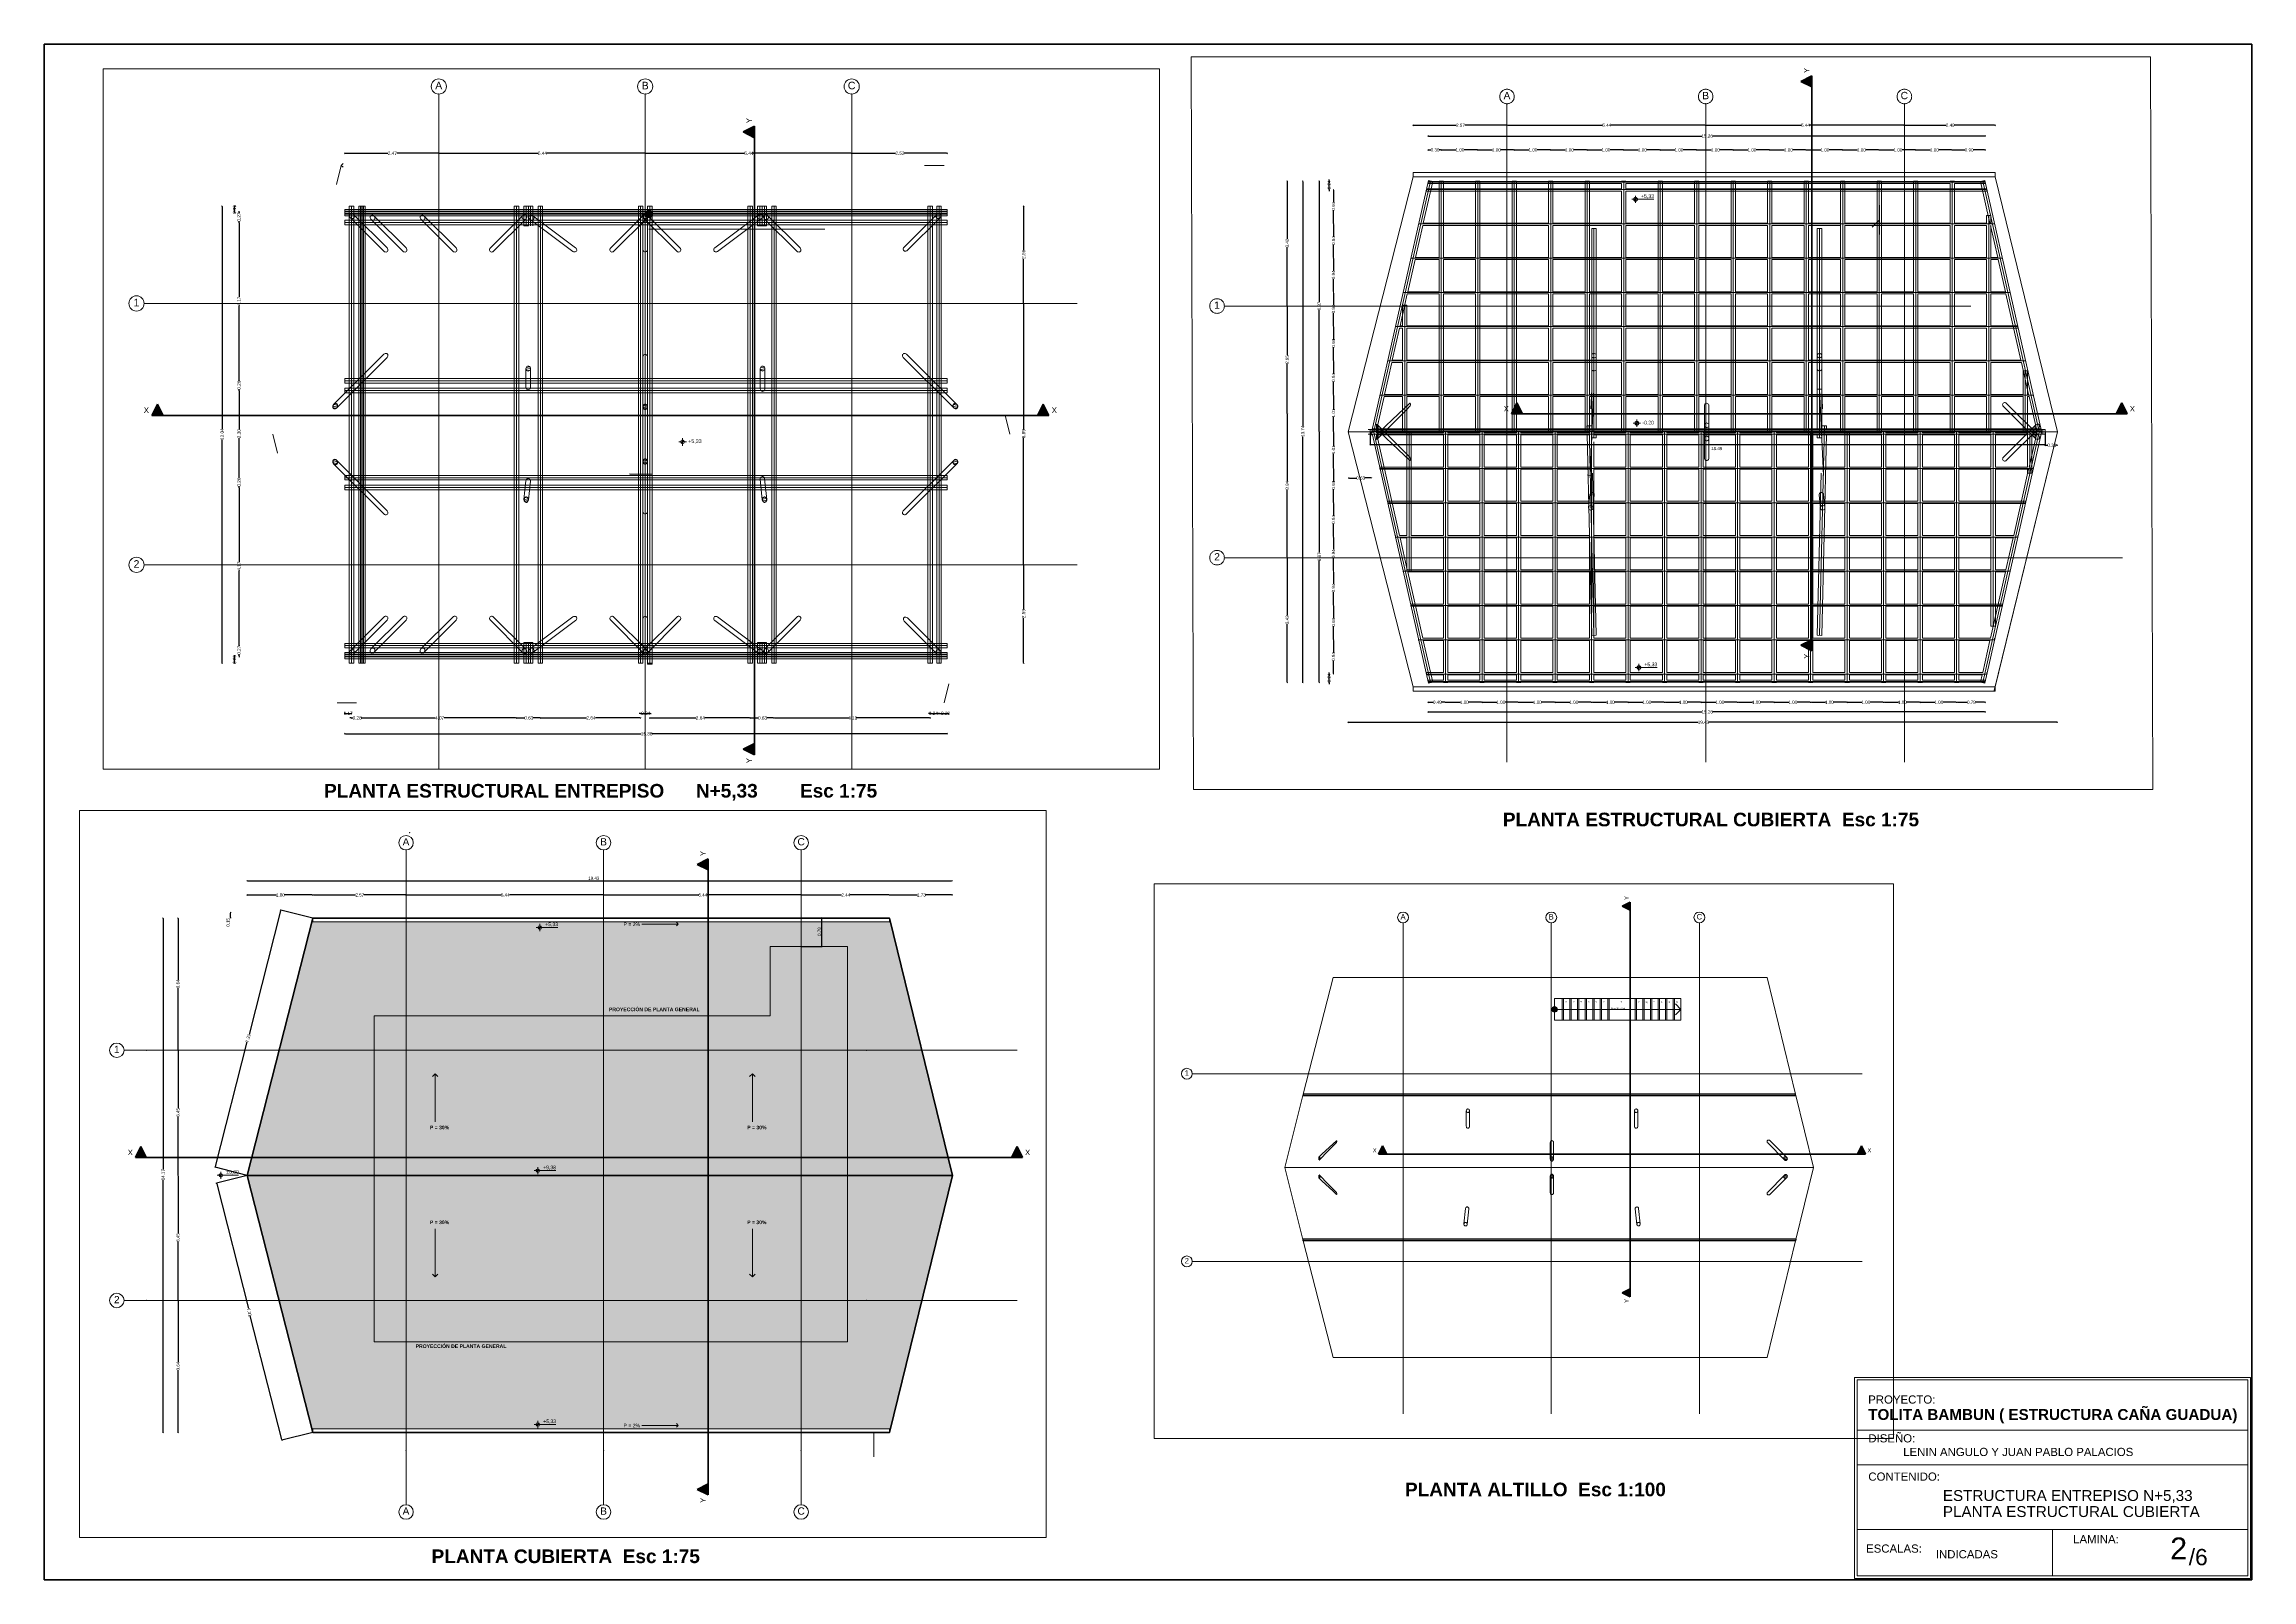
# Paper-space layout '02 PLANTA ENTREPISO ALTO Y CUBIERTA' of a CAD drawing. Header units: millimetres. Extents: x 15 to 826, y 15 to 579.
# The model-space entities are those that its viewports show. They can reach past a viewport. Long polylines and large blocks are cut down to what shows.
import ezdxf

# ---------------------------------------------------------------- set-up
doc = ezdxf.new("R2010")
doc.units = ezdxf.units.MM
doc.header["$MEASUREMENT"] = 0
doc.set_wipeout_variables(frame=1)
for name, pattern in [('Dashed', [282.222223, 141.111112, -141.111112]), ('Dense Dotted', [88.194442, 0, -88.194442]), ('Dot & Dashed', [335.138881, 176.388884, -88.194442, 0, -70.555556]), ('Double Dashed', [546.805537, 264.583325, -105.833328, 70.555556, -105.833328]), ('Hidden Line', [195.611112, 141.111112, -54.5]), ('Wipeout_Contour', [1000, 0, -1000])]:
    doc.linetypes.add(name, pattern=pattern)
for name, color, linetype, lineweight in [('ACOTACIONES', 7, 'Continuous', 9), ('ACOTACIONES_Pluma_Nº__1', 7, 'Continuous', 0), ('ACOTACIONES_Pluma_Nº__21', 7, 'Continuous', 5), ('COLUMNAS_Pluma_Nº__1', 7, 'Continuous', 0), ('COLUMNAS_Pluma_Nº__6', 255, 'Continuous', 0), ('COLUMNAS_Pluma_Nº__81', 7, 'Continuous', 30), ('CORTES_Pluma_Nº__1', 7, 'Continuous', 0), ('CORTES_Pluma_Nº__101', 7, 'Continuous', 40), ('CORTES_Pluma_Nº__121', 7, 'Continuous', 50), ('CUBIERTAS_Pluma_Nº__21', 7, 'Continuous', 5), ('CUBIERTAS_Pluma_Nº__81', 7, 'Continuous', 30), ('EJES_Pluma_Nº__21', 7, 'Continuous', 5), ('ELECTRICAS_Pluma_Nº__120', 7, 'Continuous', 13), ('ENTIRADO_Pluma_Nº__21', 7, 'Continuous', 5), ('Losas_Pluma_Nº__1', 7, 'Continuous', 0), ('Muros_Pluma_Nº__1', 7, 'Continuous', 0), ('Muros_Pluma_Nº__101', 7, 'Continuous', 40), ('Muros_Pluma_Nº__121', 7, 'Continuous', 50), ('Muros_Pluma_Nº__21', 7, 'Continuous', 5), ('SANITARIAS_Pluma_Nº__1', 7, 'Continuous', 0), ('SANITARIAS_Pluma_Nº__121', 7, 'Continuous', 50), ('SANITARIAS_Pluma_Nº__141', 7, 'Continuous', 60), ('SANITARIAS_Pluma_Nº__61', 7, 'Continuous', 20), ('TERRENO_Pluma_Nº__21', 7, 'Continuous', 5), ('TEXTOS LAMINAS_Pluma_Nº__1', 7, 'Continuous', 0), ('VIGAS DE CIMENTACION_Pluma_Nº__21', 7, 'Continuous', 5), ('Vigas_Pluma_Nº__1', 7, 'Continuous', 0), ('Vigas_Pluma_Nº__21', 7, 'Continuous', 5), ('Vigas_Pluma_Nº__61', 7, 'Continuous', 20)]:
    doc.layers.add(name, color=color, linetype=linetype, lineweight=lineweight)
for name, color, linetype in [('COLUMNAS', 7, 'Continuous'), ('CORTES', 7, 'Continuous'), ('Muros', 7, 'Continuous'), ('SANITARIAS', 7, 'Continuous'), ('Vigas', 7, 'Continuous')]:
    doc.layers.add(name, color=color, linetype=linetype)
for name, color, linetype, lineweight, true_color in [('COLUMNAS_Pluma_Nº__3', 7, 'Continuous', 0, 0x646464), ('CUBIERTAS_Pluma_Nº__164', 7, 'Continuous', 70, 0x969696), ('CUBIERTAS_Pluma_Nº__3', 7, 'Continuous', 0, 0x646464), ('ENTIRADO_Pluma_Nº__24', 7, 'Continuous', 5, 0x969696), ('Gradas_Pluma_Nº__2', 7, 'Continuous', 0, 0x323232), ('Muros_Pluma_Nº__156', 7, 'Continuous', 0, 0xe8e8e8), ('VIGAS DE CIMENTACION_Pluma_Nº__24', 7, 'Continuous', 5, 0x969696), ('Vigas_Pluma_Nº__24', 7, 'Continuous', 5, 0x969696)]:
    doc.layers.add(name, color=color, linetype=linetype, lineweight=lineweight, true_color=true_color)
doc.layers.add('NonPlottable_REFERENCIAS', color=7, linetype='Continuous', plot=False)
doc.styles.add('Estilo_Generado_1', font='swiss.ttf')
doc.styles.add('Estilo_Generado_2', font='Arial.ttf')
doc.styles.add('Estilo_Generado_3', font='swissb.ttf')
doc.styles.add('Estilo_Generado_4', font='swiss.ttf')
doc.styles.add('Estilo_Generado_5', font='swissi.ttf')
doc.dimstyles.new('Estilo_Generado__1', dxfattribs={"dimtxt": 87.5, "dimasz": 19, "dimexe": 0.18, "dimexo": 0, "dimgap": 0.09, "dimtad": 0, "dimlfac": 0.001, "dimzin": 0, "dimdsep": 46, "dimtxsty": 'Estilo_Generado_2', "dimblk": 'ARROWHEAD_2', "dimblk1": 'ARROWHEAD_2', "dimblk2": 'ARROWHEAD_2', "dimcen": 0.09, "dimse1": 1, "dimse2": 1, "dimclrd": 7, "dimclre": 7, "dimclrt": 7, "dimadec": 0, "dimazin": 0, "dimtfac": 1, "dimtmove": 0, "dimatfit": 3, "dimfxl": 1, "dimtolj": 1, "dimtzin": 0, "dimarcsym": 0})
doc.dimstyles.new('Estilo_Generado__2', dxfattribs={"dimtxt": 87.5, "dimasz": 19, "dimexe": 0.18, "dimexo": 0, "dimgap": 0.09, "dimtad": 0, "dimlfac": 0.001, "dimzin": 0, "dimdsep": 46, "dimtxsty": 'Estilo_Generado_2', "dimblk": 'ARROWHEAD_2', "dimblk1": 'ARROWHEAD_2', "dimblk2": 'ARROWHEAD_2', "dimcen": 0.09, "dimse1": 1, "dimse2": 1, "dimclrd": 7, "dimclre": 7, "dimclrt": 7, "dimadec": 0, "dimazin": 0, "dimtfac": 1, "dimtmove": 0, "dimatfit": 3, "dimfxl": 1, "dimtolj": 1, "dimtzin": 0, "dimarcsym": 0})
doc.dimstyles.new('Estilo_Generado__3', dxfattribs={"dimtxt": 87.5, "dimasz": 19, "dimexe": 0.18, "dimexo": 0, "dimgap": 0.09, "dimtad": 0, "dimlfac": 0.001, "dimzin": 0, "dimdsep": 46, "dimtxsty": 'Estilo_Generado_2', "dimblk": 'ARROWHEAD_2', "dimblk1": 'ARROWHEAD_2', "dimblk2": 'ARROWHEAD_2', "dimcen": 0.09, "dimclrd": 7, "dimclre": 7, "dimclrt": 7, "dimadec": 0, "dimazin": 0, "dimtfac": 1, "dimtdec": 4, "dimtmove": 2, "dimatfit": 3, "dimfxl": 1, "dimtolj": 1, "dimtzin": 0, "dimarcsym": 0})
doc.dimstyles.new('Estilo_Generado__4', dxfattribs={"dimtxt": 87.5, "dimasz": 19, "dimexe": 0.18, "dimexo": 0, "dimgap": 0.09, "dimtad": 0, "dimtih": 1, "dimtoh": 1, "dimlfac": 0.001, "dimzin": 0, "dimdsep": 46, "dimtxsty": 'Estilo_Generado_2', "dimblk": 'ARROWHEAD_2', "dimblk1": 'ARROWHEAD_2', "dimblk2": 'ARROWHEAD_2', "dimcen": 0.09, "dimclrd": 7, "dimclre": 7, "dimclrt": 7, "dimadec": 0, "dimazin": 0, "dimtfac": 1, "dimtdec": 4, "dimtmove": 2, "dimatfit": 3, "dimfxl": 1, "dimtolj": 1, "dimtzin": 0, "dimarcsym": 0})
doc.dimstyles.new('Estilo_Generado__5', dxfattribs={"dimtxt": 87.5, "dimasz": 19, "dimexe": 0.18, "dimexo": 0, "dimgap": 0.09, "dimtad": 0, "dimlfac": 0.001, "dimzin": 0, "dimdsep": 46, "dimtxsty": 'Estilo_Generado_2', "dimblk": 'ARROWHEAD_2', "dimblk1": 'ARROWHEAD_2', "dimblk2": 'ARROWHEAD_2', "dimcen": 0.09, "dimclrd": 7, "dimclre": 7, "dimclrt": 7, "dimadec": 0, "dimazin": 0, "dimtfac": 1, "dimtdec": 4, "dimtmove": 0, "dimatfit": 3, "dimfxl": 1, "dimtolj": 1, "dimtzin": 0, "dimarcsym": 0})
pattern_1 = [(10, (43105.86, -25473.21), (-7.81417, 44.31635), [])]
pattern_2 = [(10, (67552.546, -19095.84), (-7.81417, 44.31635), [])]

# ---------------------------------------------------------------- blocks, each defined once
blk = doc.blocks.new('Línea_1_3', base_point=(9935, 48987))
at = {"layer": 'Vigas_Pluma_Nº__1', "linetype": 'Continuous'}
for q in [(9860, 49062), (10010, 49062)]:
    blk.add_line((9935, 48987), q, dxfattribs=at)
at = {"layer": 'Vigas_Pluma_Nº__21', "linetype": 'Continuous'}
blk.add_line((9935, 48987), (9935, 50312), dxfattribs=at)
blk = doc.blocks.new('Línea_2_3', base_point=(18676, 48987))
at = {"layer": 'Vigas_Pluma_Nº__1', "linetype": 'Continuous'}
for q in [(18601, 49062), (18751, 49062)]:
    blk.add_line((18676, 48987), q, dxfattribs=at)
at = {"layer": 'Vigas_Pluma_Nº__21', "linetype": 'Continuous'}
blk.add_line((18676, 48987), (18676, 50312), dxfattribs=at)
blk = doc.blocks.new('Línea_3_3', base_point=(9935, 54585))
at = {"layer": 'Vigas_Pluma_Nº__1', "linetype": 'Continuous'}
for q in [(9860, 54510), (10010, 54510)]:
    blk.add_line((9935, 54585), q, dxfattribs=at)
at = {"layer": 'Vigas_Pluma_Nº__21', "linetype": 'Continuous'}
blk.add_line((9935, 54585), (9935, 53260), dxfattribs=at)
blk = doc.blocks.new('Línea_4_3', base_point=(18676, 54585))
at = {"layer": 'Vigas_Pluma_Nº__1', "linetype": 'Continuous'}
for q in [(18601, 54510), (18751, 54510)]:
    blk.add_line((18676, 54585), q, dxfattribs=at)
at = {"layer": 'Vigas_Pluma_Nº__21', "linetype": 'Continuous'}
blk.add_line((18676, 54585), (18676, 53260), dxfattribs=at)
blk = doc.blocks.new('Línea_5_3', base_point=(16631, 58707))
at = {"layer": 'ACOTACIONES_Pluma_Nº__1', "linetype": 'Continuous'}
for q in [(16581, 58757), (16581, 58657)]:
    blk.add_line((16631, 58707), q, dxfattribs=at)
at = {"layer": 'ACOTACIONES_Pluma_Nº__21', "linetype": 'Continuous'}
blk.add_line((16631, 58707), (15634, 58707), dxfattribs=at)
blk = doc.blocks.new('Línea_6_3', base_point=(16631, 44899))
at = {"layer": 'ACOTACIONES_Pluma_Nº__1', "linetype": 'Continuous'}
for q in [(16581, 44949), (16581, 44849)]:
    blk.add_line((16631, 44899), q, dxfattribs=at)
at = {"layer": 'ACOTACIONES_Pluma_Nº__21', "linetype": 'Continuous'}
blk.add_line((16631, 44899), (15634, 44899), dxfattribs=at)
blk = doc.blocks.new('ARROWHEAD_2')
at = {"color": 0, "linetype": 'Continuous', "lineweight": 0}
for p, q in [((0, 0), (-1, 0)), ((-0.4, -0.7), (0.4, 0.7))]:
    blk.add_line(p, q, dxfattribs=at)
blk = doc.blocks.new('*D536')
at = {"layer": 'ACOTACIONES', "color": 7, "linetype": 'Continuous', "lineweight": -2, "transparency": 16777216}
for p, q in [((-59831, 4122), (-59046, 4122)), ((-58066, 4122), (-58827, 4122))]:
    blk.add_line(p, q, dxfattribs=at)
at = {"layer": 'Defpoints', "color": 0, "linetype": 'Continuous', "transparency": 16777216}
for p in [(-59850, 4122), (-58047, 4122), (-58047, 4122)]:
    blk.add_point(p, dxfattribs=at)
at = {"layer": 'ACOTACIONES', "color": 7, "linetype": 'Continuous', "lineweight": -2, "transparency": 16777216, "xscale": 19, "yscale": 19, "zscale": 19, "rotation": 180}
blk.add_blockref('ARROWHEAD_2', (-59850, 4122), dxfattribs=at)
at = {"layer": 'ACOTACIONES', "color": 7, "linetype": 'Continuous', "lineweight": -2, "transparency": 16777216, "xscale": 19, "yscale": 19, "zscale": 19}
blk.add_blockref('ARROWHEAD_2', (-58047, 4122), dxfattribs=at)
at = {"layer": 'ACOTACIONES', "color": 7, "linetype": 'Continuous', "transparency": 16777216, "insert": (-58936, 4122), "char_height": 87.5, "attachment_point": 5, "style": 'Estilo_Generado_2'}
blk.add_mtext('\\A1;1.80', dxfattribs=at)
blk = doc.blocks.new('*D537')
at = {"layer": 'ACOTACIONES', "color": 7, "linetype": 'Continuous', "lineweight": -2, "transparency": 16777216}
for p, q in [((-58028, 4122), (-56863, 4122)), ((-55494, 4122), (-56634, 4122))]:
    blk.add_line(p, q, dxfattribs=at)
at = {"layer": 'Defpoints', "color": 0, "linetype": 'Continuous', "transparency": 16777216}
for p in [(-58047, 4122), (-55475, 4122), (-55475, 4122)]:
    blk.add_point(p, dxfattribs=at)
at = {"layer": 'ACOTACIONES', "color": 7, "linetype": 'Continuous', "lineweight": -2, "transparency": 16777216, "xscale": 19, "yscale": 19, "zscale": 19, "rotation": 180}
blk.add_blockref('ARROWHEAD_2', (-58047, 4122), dxfattribs=at)
at = {"layer": 'ACOTACIONES', "color": 7, "linetype": 'Continuous', "lineweight": -2, "transparency": 16777216, "xscale": 19, "yscale": 19, "zscale": 19}
blk.add_blockref('ARROWHEAD_2', (-55475, 4122), dxfattribs=at)
at = {"layer": 'ACOTACIONES', "color": 7, "linetype": 'Continuous', "transparency": 16777216, "insert": (-56749, 4122), "char_height": 87.5, "attachment_point": 5, "style": 'Estilo_Generado_2'}
blk.add_mtext('\\A1;2.57', dxfattribs=at)
blk = doc.blocks.new('*D538')
at = {"layer": 'ACOTACIONES', "color": 7, "linetype": 'Continuous', "lineweight": -2, "transparency": 16777216}
for p, q in [((-55456, 4122), (-52854, 4122)), ((-50051, 4122), (-52628, 4122))]:
    blk.add_line(p, q, dxfattribs=at)
at = {"layer": 'Defpoints', "color": 0, "linetype": 'Continuous', "transparency": 16777216}
for p in [(-55475, 4122), (-50032, 4122), (-50032, 4122)]:
    blk.add_point(p, dxfattribs=at)
at = {"layer": 'ACOTACIONES', "color": 7, "linetype": 'Continuous', "lineweight": -2, "transparency": 16777216, "xscale": 19, "yscale": 19, "zscale": 19, "rotation": 180}
blk.add_blockref('ARROWHEAD_2', (-55475, 4122), dxfattribs=at)
at = {"layer": 'ACOTACIONES', "color": 7, "linetype": 'Continuous', "lineweight": -2, "transparency": 16777216, "xscale": 19, "yscale": 19, "zscale": 19}
blk.add_blockref('ARROWHEAD_2', (-50032, 4122), dxfattribs=at)
at = {"layer": 'ACOTACIONES', "color": 7, "linetype": 'Continuous', "transparency": 16777216, "insert": (-52741, 4122), "char_height": 87.5, "attachment_point": 5, "style": 'Estilo_Generado_2'}
blk.add_mtext('\\A1;5.44', dxfattribs=at)
blk = doc.blocks.new('*D539')
at = {"layer": 'ACOTACIONES', "color": 7, "linetype": 'Continuous', "lineweight": -2, "transparency": 16777216}
for p, q in [((-50013, 4122), (-47411, 4122)), ((-44608, 4122), (-47185, 4122))]:
    blk.add_line(p, q, dxfattribs=at)
at = {"layer": 'Defpoints', "color": 0, "linetype": 'Continuous', "transparency": 16777216}
for p in [(-50032, 4122), (-44589, 4122), (-44589, 4122)]:
    blk.add_point(p, dxfattribs=at)
at = {"layer": 'ACOTACIONES', "color": 7, "linetype": 'Continuous', "lineweight": -2, "transparency": 16777216, "xscale": 19, "yscale": 19, "zscale": 19, "rotation": 180}
blk.add_blockref('ARROWHEAD_2', (-50032, 4122), dxfattribs=at)
at = {"layer": 'ACOTACIONES', "color": 7, "linetype": 'Continuous', "lineweight": -2, "transparency": 16777216, "xscale": 19, "yscale": 19, "zscale": 19}
blk.add_blockref('ARROWHEAD_2', (-44589, 4122), dxfattribs=at)
at = {"layer": 'ACOTACIONES', "color": 7, "linetype": 'Continuous', "transparency": 16777216, "insert": (-47298, 4122), "char_height": 87.5, "attachment_point": 5, "style": 'Estilo_Generado_2'}
blk.add_mtext('\\A1;5.44', dxfattribs=at)
blk = doc.blocks.new('*D540')
at = {"layer": 'ACOTACIONES', "color": 7, "linetype": 'Continuous', "lineweight": -2, "transparency": 16777216}
for p, q in [((-44570, 4122), (-43473, 4122)), ((-42170, 4122), (-43243, 4122))]:
    blk.add_line(p, q, dxfattribs=at)
at = {"layer": 'Defpoints', "color": 0, "linetype": 'Continuous', "transparency": 16777216}
for p in [(-44589, 4122), (-42151, 4122), (-42151, 4122)]:
    blk.add_point(p, dxfattribs=at)
at = {"layer": 'ACOTACIONES', "color": 7, "linetype": 'Continuous', "lineweight": -2, "transparency": 16777216, "xscale": 19, "yscale": 19, "zscale": 19, "rotation": 180}
blk.add_blockref('ARROWHEAD_2', (-44589, 4122), dxfattribs=at)
at = {"layer": 'ACOTACIONES', "color": 7, "linetype": 'Continuous', "lineweight": -2, "transparency": 16777216, "xscale": 19, "yscale": 19, "zscale": 19}
blk.add_blockref('ARROWHEAD_2', (-42151, 4122), dxfattribs=at)
at = {"layer": 'ACOTACIONES', "color": 7, "linetype": 'Continuous', "transparency": 16777216, "insert": (-43358, 4122), "char_height": 87.5, "attachment_point": 5, "style": 'Estilo_Generado_2'}
blk.add_mtext('\\A1;2.44', dxfattribs=at)
blk = doc.blocks.new('*D541')
at = {"layer": 'ACOTACIONES', "color": 7, "linetype": 'Continuous', "lineweight": -2, "transparency": 16777216}
for p, q in [((-42132, 4122), (-41384, 4122)), ((-40442, 4122), (-41165, 4122))]:
    blk.add_line(p, q, dxfattribs=at)
at = {"layer": 'Defpoints', "color": 0, "linetype": 'Continuous', "transparency": 16777216}
for p in [(-42151, 4122), (-40423, 4122), (-40423, 4122)]:
    blk.add_point(p, dxfattribs=at)
at = {"layer": 'ACOTACIONES', "color": 7, "linetype": 'Continuous', "lineweight": -2, "transparency": 16777216, "xscale": 19, "yscale": 19, "zscale": 19, "rotation": 180}
blk.add_blockref('ARROWHEAD_2', (-42151, 4122), dxfattribs=at)
at = {"layer": 'ACOTACIONES', "color": 7, "linetype": 'Continuous', "lineweight": -2, "transparency": 16777216, "xscale": 19, "yscale": 19, "zscale": 19}
blk.add_blockref('ARROWHEAD_2', (-40423, 4122), dxfattribs=at)
at = {"layer": 'ACOTACIONES', "color": 7, "linetype": 'Continuous', "transparency": 16777216, "insert": (-41275, 4122), "char_height": 87.5, "attachment_point": 5, "style": 'Estilo_Generado_2'}
blk.add_mtext('\\A1;1.73', dxfattribs=at)
blk = doc.blocks.new('*D542')
at = {"layer": 'ACOTACIONES', "color": 7, "linetype": 'Continuous', "lineweight": -2, "transparency": 16777216}
for p, q in [((-61757, -7068), (-61757, -8741)), ((-61757, -10666), (-61757, -8967))]:
    blk.add_line(p, q, dxfattribs=at)
at = {"layer": 'Defpoints', "color": 0, "linetype": 'Continuous', "transparency": 16777216}
for p in [(-61757, -7049), (-61159, -7049), (-61159, -10685)]:
    blk.add_point(p, dxfattribs=at)
at = {"layer": 'ACOTACIONES', "color": 7, "linetype": 'Continuous', "lineweight": -2, "transparency": 16777216, "xscale": 19, "yscale": 19, "zscale": 19}
for p, rotation in [((-61757, -7049), 90), ((-61757, -10685), 270)]:
    blk.add_blockref('ARROWHEAD_2', p, dxfattribs=dict(at, rotation=rotation))
at = {"layer": 'ACOTACIONES', "color": 7, "linetype": 'Continuous', "transparency": 16777216, "insert": (-61757, -8854), "char_height": 87.5, "attachment_point": 5, "rotation": 90, "style": 'Estilo_Generado_2'}
blk.add_mtext('\\A1;3.64', dxfattribs=at)
blk = doc.blocks.new('*D543')
at = {"layer": 'ACOTACIONES', "color": 7, "linetype": 'Continuous', "lineweight": -2, "transparency": 16777216}
for p, q in [((-61757, -3621), (-61757, -5200)), ((-61757, -7030), (-61757, -5426))]:
    blk.add_line(p, q, dxfattribs=at)
at = {"layer": 'Defpoints', "color": 0, "linetype": 'Continuous', "transparency": 16777216}
for p in [(-61757, -3602), (-59850, -3602), (-61159, -7049)]:
    blk.add_point(p, dxfattribs=at)
at = {"layer": 'ACOTACIONES', "color": 7, "linetype": 'Continuous', "lineweight": -2, "transparency": 16777216, "xscale": 19, "yscale": 19, "zscale": 19}
for p, rotation in [((-61757, -3602), 90), ((-61757, -7049), 270)]:
    blk.add_blockref('ARROWHEAD_2', p, dxfattribs=dict(at, rotation=rotation))
at = {"layer": 'ACOTACIONES', "color": 7, "linetype": 'Continuous', "transparency": 16777216, "insert": (-61757, -5313), "char_height": 87.5, "attachment_point": 5, "rotation": 90, "style": 'Estilo_Generado_2'}
blk.add_mtext('\\A1;3.45', dxfattribs=at)
blk = doc.blocks.new('*D544')
at = {"layer": 'ACOTACIONES', "color": 7, "linetype": 'Continuous', "lineweight": -2, "transparency": 16777216}
for p, q in [((-61757, -176), (-61757, -1754)), ((-61757, -3583), (-61757, -1980))]:
    blk.add_line(p, q, dxfattribs=at)
at = {"layer": 'Defpoints', "color": 0, "linetype": 'Continuous', "transparency": 16777216}
for p in [(-61757, -157), (-61159, -157), (-59850, -3602)]:
    blk.add_point(p, dxfattribs=at)
at = {"layer": 'ACOTACIONES', "color": 7, "linetype": 'Continuous', "lineweight": -2, "transparency": 16777216, "xscale": 19, "yscale": 19, "zscale": 19}
for p, rotation in [((-61757, -157), 90), ((-61757, -3602), 270)]:
    blk.add_blockref('ARROWHEAD_2', p, dxfattribs=dict(at, rotation=rotation))
at = {"layer": 'ACOTACIONES', "color": 7, "linetype": 'Continuous', "transparency": 16777216, "insert": (-61757, -1867), "char_height": 87.5, "attachment_point": 5, "rotation": 90, "style": 'Estilo_Generado_2'}
blk.add_mtext('\\A1;3.45', dxfattribs=at)
blk = doc.blocks.new('*D545')
at = {"layer": 'ACOTACIONES', "color": 7, "linetype": 'Continuous', "lineweight": -2, "transparency": 16777216}
for p, q in [((-61757, 3462), (-61757, 1787)), ((-61757, -138), (-61757, 1561))]:
    blk.add_line(p, q, dxfattribs=at)
at = {"layer": 'Defpoints', "color": 0, "linetype": 'Continuous', "transparency": 16777216}
for p in [(-61757, 3481), (-58047, 3481), (-61159, -157)]:
    blk.add_point(p, dxfattribs=at)
at = {"layer": 'ACOTACIONES', "color": 7, "linetype": 'Continuous', "lineweight": -2, "transparency": 16777216, "xscale": 19, "yscale": 19, "zscale": 19}
for p, rotation in [((-61757, 3481), 90), ((-61757, -157), 270)]:
    blk.add_blockref('ARROWHEAD_2', p, dxfattribs=dict(at, rotation=rotation))
at = {"layer": 'ACOTACIONES', "color": 7, "linetype": 'Continuous', "transparency": 16777216, "insert": (-61757, 1674), "char_height": 87.5, "attachment_point": 5, "rotation": 90, "style": 'Estilo_Generado_2'}
blk.add_mtext('\\A1;3.64', dxfattribs=at)
blk = doc.blocks.new('*D546')
at = {"layer": 'ACOTACIONES', "color": 7, "linetype": 'Continuous', "lineweight": -2, "transparency": 16777216}
for p, q in [((-62170, 3462), (-62170, -3443)), ((-62170, -10666), (-62170, -3730))]:
    blk.add_line(p, q, dxfattribs=at)
at = {"layer": 'Defpoints', "color": 0, "linetype": 'Continuous', "transparency": 16777216}
for p in [(-62170, 3481), (-58047, 3481), (-59356, -10685)]:
    blk.add_point(p, dxfattribs=at)
at = {"layer": 'ACOTACIONES', "color": 7, "linetype": 'Continuous', "lineweight": -2, "transparency": 16777216, "xscale": 19, "yscale": 19, "zscale": 19}
for p, rotation in [((-62170, 3481), 90), ((-62170, -10685), 270)]:
    blk.add_blockref('ARROWHEAD_2', p, dxfattribs=dict(at, rotation=rotation))
at = {"layer": 'ACOTACIONES', "color": 7, "linetype": 'Continuous', "transparency": 16777216, "insert": (-62170, -3586), "char_height": 87.5, "attachment_point": 5, "rotation": 90, "style": 'Estilo_Generado_2'}
blk.add_mtext('\\A1;14.17', dxfattribs=at)
blk = doc.blocks.new('*D547')
at = {"layer": 'ACOTACIONES', "color": 7, "linetype": 'Continuous', "lineweight": -2, "transparency": 16777216}
for p, q in [((-59850, 4511), (-59850, 4511)), ((-59831, 4511), (-40442, 4511)), ((-40423, 4511), (-40423, 4511))]:
    blk.add_line(p, q, dxfattribs=at)
at = {"layer": 'Defpoints', "color": 0, "linetype": 'Continuous', "transparency": 16777216}
for p in [(-59850, 4511), (-40423, 4511), (-40423, 4511)]:
    blk.add_point(p, dxfattribs=at)
at = {"layer": 'ACOTACIONES', "color": 7, "linetype": 'Continuous', "lineweight": -2, "transparency": 16777216, "xscale": 19, "yscale": 19, "zscale": 19, "rotation": 180}
blk.add_blockref('ARROWHEAD_2', (-59850, 4511), dxfattribs=at)
at = {"layer": 'ACOTACIONES', "color": 7, "linetype": 'Continuous', "lineweight": -2, "transparency": 16777216, "xscale": 19, "yscale": 19, "zscale": 19}
blk.add_blockref('ARROWHEAD_2', (-40423, 4511), dxfattribs=at)
at = {"layer": 'ACOTACIONES', "color": 7, "linetype": 'Continuous', "transparency": 16777216, "insert": (-50303, 4581), "char_height": 87.5, "attachment_point": 5, "style": 'Estilo_Generado_2'}
blk.add_mtext('\\A1;19.43', dxfattribs=at)
blk = doc.blocks.new('*D548')
at = {"layer": 'ACOTACIONES', "color": 7, "linetype": 'Continuous', "lineweight": -2, "transparency": 16777216}
for p, q in [((-60308, 3642), (-60309, 3642)), ((-60308, 3492), (-60309, 3492)), ((-60308, 3511), (-60308, 3623))]:
    blk.add_line(p, q, dxfattribs=at)
at = {"layer": 'Defpoints', "color": 0, "linetype": 'Continuous', "transparency": 16777216}
for p in [(-60308, 3642), (-60308, 3642), (-60308, 3492)]:
    blk.add_point(p, dxfattribs=at)
at = {"layer": 'ACOTACIONES', "color": 7, "linetype": 'Continuous', "lineweight": -2, "transparency": 16777216, "xscale": 19, "yscale": 19, "zscale": 19}
for p, rotation in [((-60308, 3642), 90), ((-60308, 3492), 270)]:
    blk.add_blockref('ARROWHEAD_2', p, dxfattribs=dict(at, rotation=rotation))
at = {"layer": 'ACOTACIONES', "color": 7, "linetype": 'Continuous', "transparency": 16777216, "insert": (-60378, 3366), "char_height": 87.5, "attachment_point": 5, "rotation": 90, "style": 'Estilo_Generado_2'}
blk.add_mtext('\\A1;0.15', dxfattribs=at)
blk = doc.blocks.new('*D549')
at = {"layer": 'ACOTACIONES', "color": 7, "linetype": 'Continuous', "lineweight": -2, "transparency": 16777216}
for p, q in [((-44589, 3492), (-44017, 3492)), ((-44017, 2720), (-44017, 3473)), ((-44589, 2701), (-44017, 2701))]:
    blk.add_line(p, q, dxfattribs=at)
at = {"layer": 'Defpoints', "color": 0, "linetype": 'Continuous', "transparency": 16777216}
for p in [(-44589, 3492), (-44017, 3492), (-44589, 2701)]:
    blk.add_point(p, dxfattribs=at)
at = {"layer": 'ACOTACIONES', "color": 7, "linetype": 'Continuous', "lineweight": -2, "transparency": 16777216, "xscale": 19, "yscale": 19, "zscale": 19}
for p, rotation in [((-44017, 3492), 90), ((-44017, 2701), 270)]:
    blk.add_blockref('ARROWHEAD_2', p, dxfattribs=dict(at, rotation=rotation))
at = {"layer": 'ACOTACIONES', "color": 7, "linetype": 'Continuous', "transparency": 16777216, "insert": (-44087, 3111), "char_height": 87.5, "attachment_point": 5, "rotation": 90, "style": 'Estilo_Generado_2'}
blk.add_mtext('\\A1;0.79', dxfattribs=at)
blk = doc.blocks.new('*D550')
at = {"layer": 'ACOTACIONES', "color": 7, "linetype": 'Continuous', "lineweight": -2, "transparency": 16777216}
for p, q in [((-58933, 3687), (-59800, 277)), ((-58047, 3481), (-58928, 3705)), ((-60726, -3359), (-59852, 74)), ((-59850, -3602), (-60731, -3378))]:
    blk.add_line(p, q, dxfattribs=at)
at = {"layer": 'Defpoints', "color": 0, "linetype": 'Continuous', "transparency": 16777216}
for p in [(-58928, 3705), (-58047, 3481), (-59850, -3602)]:
    blk.add_point(p, dxfattribs=at)
at = {"layer": 'ACOTACIONES', "color": 7, "linetype": 'Continuous', "lineweight": -2, "transparency": 16777216, "xscale": 19, "yscale": 19, "zscale": 19}
for p, rotation in [((-58928, 3705), 75.72041712812532), ((-60731, -3378), 255.7204171281253)]:
    blk.add_blockref('ARROWHEAD_2', p, dxfattribs=dict(at, rotation=rotation))
at = {"layer": 'ACOTACIONES', "color": 7, "linetype": 'Continuous', "transparency": 16777216, "insert": (-59826, 176), "char_height": 87.5, "attachment_point": 5, "rotation": 75.72042, "style": 'Estilo_Generado_2'}
blk.add_mtext('\\A1;7.31', dxfattribs=at)
blk = doc.blocks.new('*D551')
at = {"layer": 'ACOTACIONES', "color": 7, "linetype": 'Continuous', "lineweight": -2, "transparency": 16777216}
for p, q in [((-59850, -3602), (-60697, -3818)), ((-60692, -3836), (-59818, -7269)), ((-58899, -10882), (-59766, -7473)), ((-58047, -10685), (-58894, -10900))]:
    blk.add_line(p, q, dxfattribs=at)
at = {"layer": 'Defpoints', "color": 0, "linetype": 'Continuous', "transparency": 16777216}
for p in [(-60697, -3818), (-59850, -3602), (-58047, -10685)]:
    blk.add_point(p, dxfattribs=at)
at = {"layer": 'ACOTACIONES', "color": 7, "linetype": 'Continuous', "lineweight": -2, "transparency": 16777216, "xscale": 19, "yscale": 19, "zscale": 19}
for p, rotation in [((-60697, -3818), 104.2795828718747), ((-58894, -10900), 284.2795828718747)]:
    blk.add_blockref('ARROWHEAD_2', p, dxfattribs=dict(at, rotation=rotation))
at = {"layer": 'ACOTACIONES', "color": 7, "linetype": 'Continuous', "transparency": 16777216, "insert": (-59792, -7371), "char_height": 87.5, "attachment_point": 5, "rotation": 284.27958, "style": 'Estilo_Generado_2'}
blk.add_mtext('\\A1;7.31', dxfattribs=at)
blk = doc.blocks.new('Cota de Nivel_1_3', base_point=(12763, 51916))
at = {"layer": 'ACOTACIONES_Pluma_Nº__1', "linetype": 'Continuous'}
for points in [[(12763, 51916), (12713, 51916), (12716, 51896), (12727, 51880), (12743, 51869), (12763, 51866)], [(12763, 51916), (12813, 51916), (12809, 51935), (12798, 51951), (12782, 51962), (12763, 51966)]]:
    blk.add_hatch(color=256, dxfattribs=at).paths.add_polyline_path(points)
for p, q in [((12663, 51916), (13260, 51916)), ((12763, 51816), (12763, 52016))]:
    blk.add_line(p, q, dxfattribs=at)
blk.add_circle((12763, 51916), 50, dxfattribs=at)
at = {"layer": 'ACOTACIONES_Pluma_Nº__1', "insert": (12913, 51936), "char_height": 100, "attachment_point": 7, "style": 'Estilo_Generado_2'}
blk.add_mtext('\\A1;{\\fArial|b0|i0|c0|p34;+9,38}', dxfattribs=at)
blk = doc.blocks.new('Cota de Nivel_2_3', base_point=(4029, 51787))
at = {"layer": 'ACOTACIONES_Pluma_Nº__1', "linetype": 'Continuous'}
for points in [[(4029, 51787), (4079, 51787), (4075, 51807), (4064, 51823), (4048, 51834), (4029, 51837)], [(4029, 51787), (3979, 51787), (3983, 51768), (3994, 51752), (4010, 51741), (4029, 51737)]]:
    blk.add_hatch(color=256, dxfattribs=at).paths.add_polyline_path(points)
for p, q in [((4029, 51687), (4029, 51887)), ((3929, 51787), (4521, 51787))]:
    blk.add_line(p, q, dxfattribs=at)
blk.add_circle((4029, 51787), 50, dxfattribs=at)
at = {"layer": 'ACOTACIONES_Pluma_Nº__1', "insert": (4179, 51807), "char_height": 100, "attachment_point": 7, "style": 'Estilo_Generado_2'}
blk.add_mtext('\\A1;{\\fArial|b0|i0|c0|p34;±0,00}', dxfattribs=at)
blk = doc.blocks.new('Cota de Nivel_3_3', base_point=(12763, 44923))
at = {"layer": 'ACOTACIONES_Pluma_Nº__1', "linetype": 'Continuous'}
for points in [[(12763, 44923), (12713, 44923), (12716, 44904), (12727, 44888), (12743, 44877), (12763, 44873)], [(12763, 44923), (12813, 44923), (12809, 44942), (12798, 44959), (12782, 44969), (12763, 44973)]]:
    blk.add_hatch(color=256, dxfattribs=at).paths.add_polyline_path(points)
for p, q in [((12663, 44923), (13260, 44923)), ((12763, 44823), (12763, 45023))]:
    blk.add_line(p, q, dxfattribs=at)
blk.add_circle((12763, 44923), 50, dxfattribs=at)
at = {"layer": 'ACOTACIONES_Pluma_Nº__1', "insert": (12913, 44943), "char_height": 100, "attachment_point": 7, "style": 'Estilo_Generado_2'}
blk.add_mtext('\\A1;{\\fArial|b0|i0|c0|p34;+5,33}', dxfattribs=at)
blk = doc.blocks.new('Cota de Nivel_4_3', base_point=(12818, 58612))
at = {"layer": 'ACOTACIONES_Pluma_Nº__1', "linetype": 'Continuous'}
for points in [[(12818, 58612), (12768, 58612), (12772, 58593), (12783, 58577), (12799, 58566), (12818, 58562)], [(12818, 58612), (12868, 58612), (12865, 58632), (12854, 58648), (12838, 58659), (12818, 58662)]]:
    blk.add_hatch(color=256, dxfattribs=at).paths.add_polyline_path(points)
for p, q in [((12718, 58612), (13315, 58612)), ((12818, 58512), (12818, 58712))]:
    blk.add_line(p, q, dxfattribs=at)
blk.add_circle((12818, 58612), 50, dxfattribs=at)
at = {"layer": 'ACOTACIONES_Pluma_Nº__1', "insert": (12968, 58632), "char_height": 100, "attachment_point": 7, "style": 'Estilo_Generado_2'}
blk.add_mtext('\\A1;{\\fArial|b0|i0|c0|p34;+5,33}', dxfattribs=at)
blk = doc.blocks.new('Plano de Corte_1_3', base_point=(25967, 52279))
at = {"layer": 'CORTES', "linetype": 'Continuous', "lineweight": 0, "true_color": 0x000000}
for points in [[(1678, 52279), (1978, 52279), (1828, 52579)], [(26117, 52279), (25817, 52279), (25967, 52579)]]:
    blk.add_hatch(color=18, dxfattribs=at).paths.add_polyline_path(points)
at = {"layer": 'CORTES_Pluma_Nº__101', "linetype": 'Continuous'}
for p, q in [((1828, 52579), (1678, 52279)), ((1978, 52279), (1828, 52579)), ((25817, 52279), (25967, 52579)), ((25967, 52579), (26117, 52279)), ((1678, 52279), (1978, 52279)), ((26117, 52279), (25817, 52279))]:
    blk.add_line(p, q, dxfattribs=at)
at = {"layer": 'CORTES_Pluma_Nº__121', "linetype": 'Dot & Dashed'}
blk.add_line((25817, 52279), (1978, 52279), dxfattribs=at)
at = {"layer": 'CORTES_Pluma_Nº__1', "char_height": 150, "style": 'Estilo_Generado_4'}
for insert, attachment_point in [((1467, 52343), 7), ((26329, 52343), 9)]:
    blk.add_mtext('\\A1;{\\fSwis721 BT|b0|i0|c0|p34;X}', dxfattribs=dict(at, insert=insert, attachment_point=attachment_point))
blk = doc.blocks.new('Plano de Corte_2_3', base_point=(17455, 60350))
at = {"layer": 'CORTES', "linetype": 'Continuous', "lineweight": 0, "true_color": 0x000000}
for points in [[(17455, 60500), (17455, 60200), (17155, 60350)], [(17455, 42984), (17455, 43284), (17155, 43134)]]:
    blk.add_hatch(color=18, dxfattribs=at).paths.add_polyline_path(points)
at = {"layer": 'CORTES_Pluma_Nº__101', "linetype": 'Continuous'}
for p, q in [((17155, 60350), (17455, 60500)), ((17455, 60200), (17155, 60350)), ((17455, 60500), (17455, 60200)), ((17455, 43284), (17155, 43134)), ((17155, 43134), (17455, 42984)), ((17455, 42984), (17455, 43284))]:
    blk.add_line(p, q, dxfattribs=at)
at = {"layer": 'CORTES_Pluma_Nº__121', "linetype": 'Dot & Dashed'}
blk.add_line((17455, 60200), (17455, 43284), dxfattribs=at)
at = {"layer": 'CORTES_Pluma_Nº__1', "char_height": 150, "rotation": 90, "style": 'Estilo_Generado_4'}
for insert, attachment_point in [((17391, 60720), 9), ((17391, 42765), 7)]:
    blk.add_mtext('\\A1;{\\fSwis721 BT|b0|i0|c0|p34;Y}', dxfattribs=dict(at, insert=insert, attachment_point=attachment_point))
blk = doc.blocks.new('*D554')
at = {"layer": 'ACOTACIONES', "color": 7, "linetype": 'Continuous', "lineweight": -2, "transparency": 16777216}
for p, q in [((31301, -9679), (31362, -9679)), ((31624, -9679), (31588, -9679))]:
    blk.add_line(p, q, dxfattribs=at)
at = {"layer": 'Defpoints', "color": 0, "linetype": 'Continuous', "transparency": 16777216}
for p in [(31643, -9679), (31282, -10540), (31643, -10530)]:
    blk.add_point(p, dxfattribs=at)
at = {"layer": 'ACOTACIONES', "color": 7, "linetype": 'Continuous', "lineweight": -2, "transparency": 16777216, "xscale": 19, "yscale": 19, "zscale": 19, "rotation": 180}
blk.add_blockref('ARROWHEAD_2', (31282, -9679), dxfattribs=at)
at = {"layer": 'ACOTACIONES', "color": 7, "linetype": 'Continuous', "lineweight": -2, "transparency": 16777216, "xscale": 19, "yscale": 19, "zscale": 19}
blk.add_blockref('ARROWHEAD_2', (31643, -9679), dxfattribs=at)
at = {"layer": 'ACOTACIONES', "color": 7, "linetype": 'Continuous', "transparency": 16777216, "insert": (31475, -9679), "char_height": 87.5, "attachment_point": 5, "style": 'Estilo_Generado_2'}
blk.add_mtext('\\A1;0.36', dxfattribs=at)
blk = doc.blocks.new('*D555')
at = {"layer": 'ACOTACIONES', "color": 7, "linetype": 'Continuous', "lineweight": -2, "transparency": 16777216}
for p, q in [((31662, -9679), (32046, -9679)), ((32624, -9679), (32264, -9679))]:
    blk.add_line(p, q, dxfattribs=at)
at = {"layer": 'Defpoints', "color": 0, "linetype": 'Continuous', "transparency": 16777216}
for p in [(32643, -9679), (31643, -10530), (32643, -10530)]:
    blk.add_point(p, dxfattribs=at)
at = {"layer": 'ACOTACIONES', "color": 7, "linetype": 'Continuous', "lineweight": -2, "transparency": 16777216, "xscale": 19, "yscale": 19, "zscale": 19, "rotation": 180}
blk.add_blockref('ARROWHEAD_2', (31643, -9679), dxfattribs=at)
at = {"layer": 'ACOTACIONES', "color": 7, "linetype": 'Continuous', "lineweight": -2, "transparency": 16777216, "xscale": 19, "yscale": 19, "zscale": 19}
blk.add_blockref('ARROWHEAD_2', (32643, -9679), dxfattribs=at)
at = {"layer": 'ACOTACIONES', "color": 7, "linetype": 'Continuous', "transparency": 16777216, "insert": (32155, -9679), "char_height": 87.5, "attachment_point": 5, "style": 'Estilo_Generado_2'}
blk.add_mtext('\\A1;1.00', dxfattribs=at)
blk = doc.blocks.new('*D556')
at = {"layer": 'ACOTACIONES', "color": 7, "linetype": 'Continuous', "lineweight": -2, "transparency": 16777216}
for p, q in [((32662, -9679), (33046, -9679)), ((33624, -9679), (33264, -9679))]:
    blk.add_line(p, q, dxfattribs=at)
at = {"layer": 'Defpoints', "color": 0, "linetype": 'Continuous', "transparency": 16777216}
for p in [(33643, -9679), (32643, -10530), (33643, -10530)]:
    blk.add_point(p, dxfattribs=at)
at = {"layer": 'ACOTACIONES', "color": 7, "linetype": 'Continuous', "lineweight": -2, "transparency": 16777216, "xscale": 19, "yscale": 19, "zscale": 19, "rotation": 180}
blk.add_blockref('ARROWHEAD_2', (32643, -9679), dxfattribs=at)
at = {"layer": 'ACOTACIONES', "color": 7, "linetype": 'Continuous', "lineweight": -2, "transparency": 16777216, "xscale": 19, "yscale": 19, "zscale": 19}
blk.add_blockref('ARROWHEAD_2', (33643, -9679), dxfattribs=at)
at = {"layer": 'ACOTACIONES', "color": 7, "linetype": 'Continuous', "transparency": 16777216, "insert": (33155, -9679), "char_height": 87.5, "attachment_point": 5, "style": 'Estilo_Generado_2'}
blk.add_mtext('\\A1;1.00', dxfattribs=at)
blk = doc.blocks.new('*D557')
at = {"layer": 'ACOTACIONES', "color": 7, "linetype": 'Continuous', "lineweight": -2, "transparency": 16777216}
for p, q in [((33662, -9679), (34046, -9679)), ((34624, -9679), (34264, -9679))]:
    blk.add_line(p, q, dxfattribs=at)
at = {"layer": 'Defpoints', "color": 0, "linetype": 'Continuous', "transparency": 16777216}
for p in [(34643, -9679), (33643, -10530), (34643, -10530)]:
    blk.add_point(p, dxfattribs=at)
at = {"layer": 'ACOTACIONES', "color": 7, "linetype": 'Continuous', "lineweight": -2, "transparency": 16777216, "xscale": 19, "yscale": 19, "zscale": 19, "rotation": 180}
blk.add_blockref('ARROWHEAD_2', (33643, -9679), dxfattribs=at)
at = {"layer": 'ACOTACIONES', "color": 7, "linetype": 'Continuous', "lineweight": -2, "transparency": 16777216, "xscale": 19, "yscale": 19, "zscale": 19}
blk.add_blockref('ARROWHEAD_2', (34643, -9679), dxfattribs=at)
at = {"layer": 'ACOTACIONES', "color": 7, "linetype": 'Continuous', "transparency": 16777216, "insert": (34155, -9679), "char_height": 87.5, "attachment_point": 5, "style": 'Estilo_Generado_2'}
blk.add_mtext('\\A1;1.00', dxfattribs=at)
blk = doc.blocks.new('*D558')
at = {"layer": 'ACOTACIONES', "color": 7, "linetype": 'Continuous', "lineweight": -2, "transparency": 16777216}
for p, q in [((34662, -9679), (35046, -9679)), ((35624, -9679), (35264, -9679))]:
    blk.add_line(p, q, dxfattribs=at)
at = {"layer": 'Defpoints', "color": 0, "linetype": 'Continuous', "transparency": 16777216}
for p in [(35643, -9679), (34643, -10530), (35643, -10530)]:
    blk.add_point(p, dxfattribs=at)
at = {"layer": 'ACOTACIONES', "color": 7, "linetype": 'Continuous', "lineweight": -2, "transparency": 16777216, "xscale": 19, "yscale": 19, "zscale": 19, "rotation": 180}
blk.add_blockref('ARROWHEAD_2', (34643, -9679), dxfattribs=at)
at = {"layer": 'ACOTACIONES', "color": 7, "linetype": 'Continuous', "lineweight": -2, "transparency": 16777216, "xscale": 19, "yscale": 19, "zscale": 19}
blk.add_blockref('ARROWHEAD_2', (35643, -9679), dxfattribs=at)
at = {"layer": 'ACOTACIONES', "color": 7, "linetype": 'Continuous', "transparency": 16777216, "insert": (35155, -9679), "char_height": 87.5, "attachment_point": 5, "style": 'Estilo_Generado_2'}
blk.add_mtext('\\A1;1.00', dxfattribs=at)
blk = doc.blocks.new('*D559')
at = {"layer": 'ACOTACIONES', "color": 7, "linetype": 'Continuous', "lineweight": -2, "transparency": 16777216}
for p, q in [((35662, -9679), (36046, -9679)), ((36624, -9679), (36264, -9679))]:
    blk.add_line(p, q, dxfattribs=at)
at = {"layer": 'Defpoints', "color": 0, "linetype": 'Continuous', "transparency": 16777216}
for p in [(36643, -9679), (35643, -10530), (36643, -10530)]:
    blk.add_point(p, dxfattribs=at)
at = {"layer": 'ACOTACIONES', "color": 7, "linetype": 'Continuous', "lineweight": -2, "transparency": 16777216, "xscale": 19, "yscale": 19, "zscale": 19, "rotation": 180}
blk.add_blockref('ARROWHEAD_2', (35643, -9679), dxfattribs=at)
at = {"layer": 'ACOTACIONES', "color": 7, "linetype": 'Continuous', "lineweight": -2, "transparency": 16777216, "xscale": 19, "yscale": 19, "zscale": 19}
blk.add_blockref('ARROWHEAD_2', (36643, -9679), dxfattribs=at)
at = {"layer": 'ACOTACIONES', "color": 7, "linetype": 'Continuous', "transparency": 16777216, "insert": (36155, -9679), "char_height": 87.5, "attachment_point": 5, "style": 'Estilo_Generado_2'}
blk.add_mtext('\\A1;1.00', dxfattribs=at)
blk = doc.blocks.new('*D560')
at = {"layer": 'ACOTACIONES', "color": 7, "linetype": 'Continuous', "lineweight": -2, "transparency": 16777216}
for p, q in [((36662, -9679), (37046, -9679)), ((37624, -9679), (37264, -9679))]:
    blk.add_line(p, q, dxfattribs=at)
at = {"layer": 'Defpoints', "color": 0, "linetype": 'Continuous', "transparency": 16777216}
for p in [(37643, -9679), (36643, -10530), (37643, -10530)]:
    blk.add_point(p, dxfattribs=at)
at = {"layer": 'ACOTACIONES', "color": 7, "linetype": 'Continuous', "lineweight": -2, "transparency": 16777216, "xscale": 19, "yscale": 19, "zscale": 19, "rotation": 180}
blk.add_blockref('ARROWHEAD_2', (36643, -9679), dxfattribs=at)
at = {"layer": 'ACOTACIONES', "color": 7, "linetype": 'Continuous', "lineweight": -2, "transparency": 16777216, "xscale": 19, "yscale": 19, "zscale": 19}
blk.add_blockref('ARROWHEAD_2', (37643, -9679), dxfattribs=at)
at = {"layer": 'ACOTACIONES', "color": 7, "linetype": 'Continuous', "transparency": 16777216, "insert": (37155, -9679), "char_height": 87.5, "attachment_point": 5, "style": 'Estilo_Generado_2'}
blk.add_mtext('\\A1;1.00', dxfattribs=at)
blk = doc.blocks.new('*D561')
at = {"layer": 'ACOTACIONES', "color": 7, "linetype": 'Continuous', "lineweight": -2, "transparency": 16777216}
for p, q in [((37662, -9679), (38046, -9679)), ((38624, -9679), (38264, -9679))]:
    blk.add_line(p, q, dxfattribs=at)
at = {"layer": 'Defpoints', "color": 0, "linetype": 'Continuous', "transparency": 16777216}
for p in [(38643, -9679), (37643, -10530), (38643, -10530)]:
    blk.add_point(p, dxfattribs=at)
at = {"layer": 'ACOTACIONES', "color": 7, "linetype": 'Continuous', "lineweight": -2, "transparency": 16777216, "xscale": 19, "yscale": 19, "zscale": 19, "rotation": 180}
blk.add_blockref('ARROWHEAD_2', (37643, -9679), dxfattribs=at)
at = {"layer": 'ACOTACIONES', "color": 7, "linetype": 'Continuous', "lineweight": -2, "transparency": 16777216, "xscale": 19, "yscale": 19, "zscale": 19}
blk.add_blockref('ARROWHEAD_2', (38643, -9679), dxfattribs=at)
at = {"layer": 'ACOTACIONES', "color": 7, "linetype": 'Continuous', "transparency": 16777216, "insert": (38155, -9679), "char_height": 87.5, "attachment_point": 5, "style": 'Estilo_Generado_2'}
blk.add_mtext('\\A1;1.00', dxfattribs=at)
blk = doc.blocks.new('*D562')
at = {"layer": 'ACOTACIONES', "color": 7, "linetype": 'Continuous', "lineweight": -2, "transparency": 16777216}
for p, q in [((38662, -9679), (39046, -9679)), ((39624, -9679), (39264, -9679))]:
    blk.add_line(p, q, dxfattribs=at)
at = {"layer": 'Defpoints', "color": 0, "linetype": 'Continuous', "transparency": 16777216}
for p in [(39643, -9679), (38643, -10530), (39643, -10530)]:
    blk.add_point(p, dxfattribs=at)
at = {"layer": 'ACOTACIONES', "color": 7, "linetype": 'Continuous', "lineweight": -2, "transparency": 16777216, "xscale": 19, "yscale": 19, "zscale": 19, "rotation": 180}
blk.add_blockref('ARROWHEAD_2', (38643, -9679), dxfattribs=at)
at = {"layer": 'ACOTACIONES', "color": 7, "linetype": 'Continuous', "lineweight": -2, "transparency": 16777216, "xscale": 19, "yscale": 19, "zscale": 19}
blk.add_blockref('ARROWHEAD_2', (39643, -9679), dxfattribs=at)
at = {"layer": 'ACOTACIONES', "color": 7, "linetype": 'Continuous', "transparency": 16777216, "insert": (39155, -9679), "char_height": 87.5, "attachment_point": 5, "style": 'Estilo_Generado_2'}
blk.add_mtext('\\A1;1.00', dxfattribs=at)
blk = doc.blocks.new('*D563')
at = {"layer": 'ACOTACIONES', "color": 7, "linetype": 'Continuous', "lineweight": -2, "transparency": 16777216}
for p, q in [((39662, -9679), (40046, -9679)), ((40624, -9679), (40264, -9679))]:
    blk.add_line(p, q, dxfattribs=at)
at = {"layer": 'Defpoints', "color": 0, "linetype": 'Continuous', "transparency": 16777216}
for p in [(40643, -9679), (39643, -10530), (40643, -10530)]:
    blk.add_point(p, dxfattribs=at)
at = {"layer": 'ACOTACIONES', "color": 7, "linetype": 'Continuous', "lineweight": -2, "transparency": 16777216, "xscale": 19, "yscale": 19, "zscale": 19, "rotation": 180}
blk.add_blockref('ARROWHEAD_2', (39643, -9679), dxfattribs=at)
at = {"layer": 'ACOTACIONES', "color": 7, "linetype": 'Continuous', "lineweight": -2, "transparency": 16777216, "xscale": 19, "yscale": 19, "zscale": 19}
blk.add_blockref('ARROWHEAD_2', (40643, -9679), dxfattribs=at)
at = {"layer": 'ACOTACIONES', "color": 7, "linetype": 'Continuous', "transparency": 16777216, "insert": (40155, -9679), "char_height": 87.5, "attachment_point": 5, "style": 'Estilo_Generado_2'}
blk.add_mtext('\\A1;1.00', dxfattribs=at)
blk = doc.blocks.new('*D564')
at = {"layer": 'ACOTACIONES', "color": 7, "linetype": 'Continuous', "lineweight": -2, "transparency": 16777216}
for p, q in [((40662, -9679), (41046, -9679)), ((41624, -9679), (41264, -9679))]:
    blk.add_line(p, q, dxfattribs=at)
at = {"layer": 'Defpoints', "color": 0, "linetype": 'Continuous', "transparency": 16777216}
for p in [(41643, -9679), (40643, -10530), (41643, -10530)]:
    blk.add_point(p, dxfattribs=at)
at = {"layer": 'ACOTACIONES', "color": 7, "linetype": 'Continuous', "lineweight": -2, "transparency": 16777216, "xscale": 19, "yscale": 19, "zscale": 19, "rotation": 180}
blk.add_blockref('ARROWHEAD_2', (40643, -9679), dxfattribs=at)
at = {"layer": 'ACOTACIONES', "color": 7, "linetype": 'Continuous', "lineweight": -2, "transparency": 16777216, "xscale": 19, "yscale": 19, "zscale": 19}
blk.add_blockref('ARROWHEAD_2', (41643, -9679), dxfattribs=at)
at = {"layer": 'ACOTACIONES', "color": 7, "linetype": 'Continuous', "transparency": 16777216, "insert": (41155, -9679), "char_height": 87.5, "attachment_point": 5, "style": 'Estilo_Generado_2'}
blk.add_mtext('\\A1;1.00', dxfattribs=at)
blk = doc.blocks.new('*D565')
at = {"layer": 'ACOTACIONES', "color": 7, "linetype": 'Continuous', "lineweight": -2, "transparency": 16777216}
for p, q in [((41662, -9679), (42046, -9679)), ((42624, -9679), (42264, -9679))]:
    blk.add_line(p, q, dxfattribs=at)
at = {"layer": 'Defpoints', "color": 0, "linetype": 'Continuous', "transparency": 16777216}
for p in [(42643, -9679), (41643, -10530), (42643, -10530)]:
    blk.add_point(p, dxfattribs=at)
at = {"layer": 'ACOTACIONES', "color": 7, "linetype": 'Continuous', "lineweight": -2, "transparency": 16777216, "xscale": 19, "yscale": 19, "zscale": 19, "rotation": 180}
blk.add_blockref('ARROWHEAD_2', (41643, -9679), dxfattribs=at)
at = {"layer": 'ACOTACIONES', "color": 7, "linetype": 'Continuous', "lineweight": -2, "transparency": 16777216, "xscale": 19, "yscale": 19, "zscale": 19}
blk.add_blockref('ARROWHEAD_2', (42643, -9679), dxfattribs=at)
at = {"layer": 'ACOTACIONES', "color": 7, "linetype": 'Continuous', "transparency": 16777216, "insert": (42155, -9679), "char_height": 87.5, "attachment_point": 5, "style": 'Estilo_Generado_2'}
blk.add_mtext('\\A1;1.00', dxfattribs=at)
blk = doc.blocks.new('*D566')
at = {"layer": 'ACOTACIONES', "color": 7, "linetype": 'Continuous', "lineweight": -2, "transparency": 16777216}
for p, q in [((42662, -9679), (43046, -9679)), ((43624, -9679), (43264, -9679))]:
    blk.add_line(p, q, dxfattribs=at)
at = {"layer": 'Defpoints', "color": 0, "linetype": 'Continuous', "transparency": 16777216}
for p in [(43643, -9679), (42643, -10530), (43643, -10530)]:
    blk.add_point(p, dxfattribs=at)
at = {"layer": 'ACOTACIONES', "color": 7, "linetype": 'Continuous', "lineweight": -2, "transparency": 16777216, "xscale": 19, "yscale": 19, "zscale": 19, "rotation": 180}
blk.add_blockref('ARROWHEAD_2', (42643, -9679), dxfattribs=at)
at = {"layer": 'ACOTACIONES', "color": 7, "linetype": 'Continuous', "lineweight": -2, "transparency": 16777216, "xscale": 19, "yscale": 19, "zscale": 19}
blk.add_blockref('ARROWHEAD_2', (43643, -9679), dxfattribs=at)
at = {"layer": 'ACOTACIONES', "color": 7, "linetype": 'Continuous', "transparency": 16777216, "insert": (43155, -9679), "char_height": 87.5, "attachment_point": 5, "style": 'Estilo_Generado_2'}
blk.add_mtext('\\A1;1.00', dxfattribs=at)
blk = doc.blocks.new('*D567')
at = {"layer": 'ACOTACIONES', "color": 7, "linetype": 'Continuous', "lineweight": -2, "transparency": 16777216}
for p, q in [((43662, -9679), (44046, -9679)), ((44624, -9679), (44264, -9679))]:
    blk.add_line(p, q, dxfattribs=at)
at = {"layer": 'Defpoints', "color": 0, "linetype": 'Continuous', "transparency": 16777216}
for p in [(44643, -9679), (43643, -10530), (44643, -10530)]:
    blk.add_point(p, dxfattribs=at)
at = {"layer": 'ACOTACIONES', "color": 7, "linetype": 'Continuous', "lineweight": -2, "transparency": 16777216, "xscale": 19, "yscale": 19, "zscale": 19, "rotation": 180}
blk.add_blockref('ARROWHEAD_2', (43643, -9679), dxfattribs=at)
at = {"layer": 'ACOTACIONES', "color": 7, "linetype": 'Continuous', "lineweight": -2, "transparency": 16777216, "xscale": 19, "yscale": 19, "zscale": 19}
blk.add_blockref('ARROWHEAD_2', (44643, -9679), dxfattribs=at)
at = {"layer": 'ACOTACIONES', "color": 7, "linetype": 'Continuous', "transparency": 16777216, "insert": (44155, -9679), "char_height": 87.5, "attachment_point": 5, "style": 'Estilo_Generado_2'}
blk.add_mtext('\\A1;1.00', dxfattribs=at)
blk = doc.blocks.new('*D568')
at = {"layer": 'ACOTACIONES', "color": 7, "linetype": 'Continuous', "lineweight": -2, "transparency": 16777216}
for p, q in [((44662, -9679), (45046, -9679)), ((45624, -9679), (45264, -9679))]:
    blk.add_line(p, q, dxfattribs=at)
at = {"layer": 'Defpoints', "color": 0, "linetype": 'Continuous', "transparency": 16777216}
for p in [(45643, -9679), (44643, -10530), (45643, -10558)]:
    blk.add_point(p, dxfattribs=at)
at = {"layer": 'ACOTACIONES', "color": 7, "linetype": 'Continuous', "lineweight": -2, "transparency": 16777216, "xscale": 19, "yscale": 19, "zscale": 19, "rotation": 180}
blk.add_blockref('ARROWHEAD_2', (44643, -9679), dxfattribs=at)
at = {"layer": 'ACOTACIONES', "color": 7, "linetype": 'Continuous', "lineweight": -2, "transparency": 16777216, "xscale": 19, "yscale": 19, "zscale": 19}
blk.add_blockref('ARROWHEAD_2', (45643, -9679), dxfattribs=at)
at = {"layer": 'ACOTACIONES', "color": 7, "linetype": 'Continuous', "transparency": 16777216, "insert": (45155, -9679), "char_height": 87.5, "attachment_point": 5, "style": 'Estilo_Generado_2'}
blk.add_mtext('\\A1;1.00', dxfattribs=at)
blk = doc.blocks.new('*D569')
at = {"layer": 'ACOTACIONES', "color": 7, "linetype": 'Continuous', "lineweight": -2, "transparency": 16777216}
for p, q in [((45662, -9679), (45992, -9679)), ((46524, -9679), (46218, -9679))]:
    blk.add_line(p, q, dxfattribs=at)
at = {"layer": 'Defpoints', "color": 0, "linetype": 'Continuous', "transparency": 16777216}
for p in [(46543, -9679), (45643, -10558), (46543, -10540)]:
    blk.add_point(p, dxfattribs=at)
at = {"layer": 'ACOTACIONES', "color": 7, "linetype": 'Continuous', "lineweight": -2, "transparency": 16777216, "xscale": 19, "yscale": 19, "zscale": 19, "rotation": 180}
blk.add_blockref('ARROWHEAD_2', (45643, -9679), dxfattribs=at)
at = {"layer": 'ACOTACIONES', "color": 7, "linetype": 'Continuous', "lineweight": -2, "transparency": 16777216, "xscale": 19, "yscale": 19, "zscale": 19}
blk.add_blockref('ARROWHEAD_2', (46543, -9679), dxfattribs=at)
at = {"layer": 'ACOTACIONES', "color": 7, "linetype": 'Continuous', "transparency": 16777216, "insert": (46105, -9679), "char_height": 87.5, "attachment_point": 5, "style": 'Estilo_Generado_2'}
blk.add_mtext('\\A1;0.90', dxfattribs=at)
blk = doc.blocks.new('*D570')
at = {"layer": 'ACOTACIONES', "color": 7, "linetype": 'Continuous', "lineweight": -2, "transparency": 16777216}
for p, q in [((31301, -9300), (38785, -9300)), ((46524, -9300), (39072, -9300))]:
    blk.add_line(p, q, dxfattribs=at)
at = {"layer": 'Defpoints', "color": 0, "linetype": 'Continuous', "transparency": 16777216}
for p in [(46543, -9300), (31282, -10540), (46543, -10558)]:
    blk.add_point(p, dxfattribs=at)
at = {"layer": 'ACOTACIONES', "color": 7, "linetype": 'Continuous', "lineweight": -2, "transparency": 16777216, "xscale": 19, "yscale": 19, "zscale": 19, "rotation": 180}
blk.add_blockref('ARROWHEAD_2', (31282, -9300), dxfattribs=at)
at = {"layer": 'ACOTACIONES', "color": 7, "linetype": 'Continuous', "lineweight": -2, "transparency": 16777216, "xscale": 19, "yscale": 19, "zscale": 19}
blk.add_blockref('ARROWHEAD_2', (46543, -9300), dxfattribs=at)
at = {"layer": 'ACOTACIONES', "color": 7, "linetype": 'Continuous', "transparency": 16777216, "insert": (38929, -9300), "char_height": 87.5, "attachment_point": 5, "style": 'Estilo_Generado_2'}
blk.add_mtext('\\A1;15.26', dxfattribs=at)
blk = doc.blocks.new('*D571')
at = {"layer": 'ACOTACIONES', "color": 7, "linetype": 'Continuous', "lineweight": -2, "transparency": 16777216}
for p, q in [((28573, -24015), (28573, -23996)), ((28573, -24270), (28573, -24034)), ((28573, -24289), (28573, -24308))]:
    blk.add_line(p, q, dxfattribs=at)
at = {"layer": 'Defpoints', "color": 0, "linetype": 'Continuous', "transparency": 16777216}
for p in [(28573, -24034), (31763, -24034), (31763, -24270)]:
    blk.add_point(p, dxfattribs=at)
at = {"layer": 'ACOTACIONES', "color": 7, "linetype": 'Continuous', "lineweight": -2, "transparency": 16777216, "xscale": 19, "yscale": 19, "zscale": 19}
for p, rotation in [((28573, -24034), 270), ((28573, -24270), 90)]:
    blk.add_blockref('ARROWHEAD_2', p, dxfattribs=dict(at, rotation=rotation))
at = {"layer": 'ACOTACIONES', "color": 7, "linetype": 'Continuous', "transparency": 16777216, "insert": (28573, -24139), "char_height": 87.5, "attachment_point": 5, "rotation": 90, "style": 'Estilo_Generado_2'}
blk.add_mtext('\\A1;0.24', dxfattribs=at)
blk = doc.blocks.new('*D572')
at = {"layer": 'ACOTACIONES', "color": 7, "linetype": 'Continuous', "lineweight": -2, "transparency": 16777216}
for p, q in [((28691, -23115), (28691, -23440)), ((28691, -24015), (28691, -23665))]:
    blk.add_line(p, q, dxfattribs=at)
at = {"layer": 'Defpoints', "color": 0, "linetype": 'Continuous', "transparency": 16777216}
for p in [(28691, -23096), (31763, -23096), (31763, -24034)]:
    blk.add_point(p, dxfattribs=at)
at = {"layer": 'ACOTACIONES', "color": 7, "linetype": 'Continuous', "lineweight": -2, "transparency": 16777216, "xscale": 19, "yscale": 19, "zscale": 19}
for p, rotation in [((28691, -23096), 90), ((28691, -24034), 270)]:
    blk.add_blockref('ARROWHEAD_2', p, dxfattribs=dict(at, rotation=rotation))
at = {"layer": 'ACOTACIONES', "color": 7, "linetype": 'Continuous', "transparency": 16777216, "insert": (28691, -23553), "char_height": 87.5, "attachment_point": 5, "rotation": 90, "style": 'Estilo_Generado_2'}
blk.add_mtext('\\A1;0.94', dxfattribs=at)
blk = doc.blocks.new('*D573')
at = {"layer": 'ACOTACIONES', "color": 7, "linetype": 'Continuous', "lineweight": -2, "transparency": 16777216}
for p, q in [((28691, -22177), (28691, -22502)), ((28691, -23077), (28691, -22727))]:
    blk.add_line(p, q, dxfattribs=at)
at = {"layer": 'Defpoints', "color": 0, "linetype": 'Continuous', "transparency": 16777216}
for p in [(28691, -22158), (31763, -22158), (31763, -23096)]:
    blk.add_point(p, dxfattribs=at)
at = {"layer": 'ACOTACIONES', "color": 7, "linetype": 'Continuous', "lineweight": -2, "transparency": 16777216, "xscale": 19, "yscale": 19, "zscale": 19}
for p, rotation in [((28691, -22158), 90), ((28691, -23096), 270)]:
    blk.add_blockref('ARROWHEAD_2', p, dxfattribs=dict(at, rotation=rotation))
at = {"layer": 'ACOTACIONES', "color": 7, "linetype": 'Continuous', "transparency": 16777216, "insert": (28691, -22615), "char_height": 87.5, "attachment_point": 5, "rotation": 90, "style": 'Estilo_Generado_2'}
blk.add_mtext('\\A1;0.94', dxfattribs=at)
blk = doc.blocks.new('*D574')
at = {"layer": 'ACOTACIONES', "color": 7, "linetype": 'Continuous', "lineweight": -2, "transparency": 16777216}
for p, q in [((28691, -21239), (28691, -21564)), ((28691, -22139), (28691, -21790))]:
    blk.add_line(p, q, dxfattribs=at)
at = {"layer": 'Defpoints', "color": 0, "linetype": 'Continuous', "transparency": 16777216}
for p in [(28691, -21220), (31763, -21220), (31763, -22158)]:
    blk.add_point(p, dxfattribs=at)
at = {"layer": 'ACOTACIONES', "color": 7, "linetype": 'Continuous', "lineweight": -2, "transparency": 16777216, "xscale": 19, "yscale": 19, "zscale": 19}
for p, rotation in [((28691, -21220), 90), ((28691, -22158), 270)]:
    blk.add_blockref('ARROWHEAD_2', p, dxfattribs=dict(at, rotation=rotation))
at = {"layer": 'ACOTACIONES', "color": 7, "linetype": 'Continuous', "transparency": 16777216, "insert": (28691, -21677), "char_height": 87.5, "attachment_point": 5, "rotation": 90, "style": 'Estilo_Generado_2'}
blk.add_mtext('\\A1;0.94', dxfattribs=at)
blk = doc.blocks.new('*D575')
at = {"layer": 'ACOTACIONES', "color": 7, "linetype": 'Continuous', "lineweight": -2, "transparency": 16777216}
for p, q in [((28691, -20301), (28691, -20626)), ((28691, -21201), (28691, -20852))]:
    blk.add_line(p, q, dxfattribs=at)
at = {"layer": 'Defpoints', "color": 0, "linetype": 'Continuous', "transparency": 16777216}
for p in [(28691, -20282), (31763, -20282), (31763, -21220)]:
    blk.add_point(p, dxfattribs=at)
at = {"layer": 'ACOTACIONES', "color": 7, "linetype": 'Continuous', "lineweight": -2, "transparency": 16777216, "xscale": 19, "yscale": 19, "zscale": 19}
for p, rotation in [((28691, -20282), 90), ((28691, -21220), 270)]:
    blk.add_blockref('ARROWHEAD_2', p, dxfattribs=dict(at, rotation=rotation))
at = {"layer": 'ACOTACIONES', "color": 7, "linetype": 'Continuous', "transparency": 16777216, "insert": (28691, -20739), "char_height": 87.5, "attachment_point": 5, "rotation": 90, "style": 'Estilo_Generado_2'}
blk.add_mtext('\\A1;0.94', dxfattribs=at)
blk = doc.blocks.new('*D576')
at = {"layer": 'ACOTACIONES', "color": 7, "linetype": 'Continuous', "lineweight": -2, "transparency": 16777216}
for p, q in [((28691, -19363), (28691, -19688)), ((28691, -20263), (28691, -19914))]:
    blk.add_line(p, q, dxfattribs=at)
at = {"layer": 'Defpoints', "color": 0, "linetype": 'Continuous', "transparency": 16777216}
for p in [(28691, -19344), (31763, -19344), (31763, -20282)]:
    blk.add_point(p, dxfattribs=at)
at = {"layer": 'ACOTACIONES', "color": 7, "linetype": 'Continuous', "lineweight": -2, "transparency": 16777216, "xscale": 19, "yscale": 19, "zscale": 19}
for p, rotation in [((28691, -19344), 90), ((28691, -20282), 270)]:
    blk.add_blockref('ARROWHEAD_2', p, dxfattribs=dict(at, rotation=rotation))
at = {"layer": 'ACOTACIONES', "color": 7, "linetype": 'Continuous', "transparency": 16777216, "insert": (28691, -19801), "char_height": 87.5, "attachment_point": 5, "rotation": 90, "style": 'Estilo_Generado_2'}
blk.add_mtext('\\A1;0.94', dxfattribs=at)
blk = doc.blocks.new('*D577')
at = {"layer": 'ACOTACIONES', "color": 7, "linetype": 'Continuous', "lineweight": -2, "transparency": 16777216}
for p, q in [((28691, -18425), (28691, -18750)), ((28691, -19325), (28691, -18976))]:
    blk.add_line(p, q, dxfattribs=at)
at = {"layer": 'Defpoints', "color": 0, "linetype": 'Continuous', "transparency": 16777216}
for p in [(28691, -18406), (31763, -18406), (31763, -19344)]:
    blk.add_point(p, dxfattribs=at)
at = {"layer": 'ACOTACIONES', "color": 7, "linetype": 'Continuous', "lineweight": -2, "transparency": 16777216, "xscale": 19, "yscale": 19, "zscale": 19}
for p, rotation in [((28691, -18406), 90), ((28691, -19344), 270)]:
    blk.add_blockref('ARROWHEAD_2', p, dxfattribs=dict(at, rotation=rotation))
at = {"layer": 'ACOTACIONES', "color": 7, "linetype": 'Continuous', "transparency": 16777216, "insert": (28691, -18863), "char_height": 87.5, "attachment_point": 5, "rotation": 90, "style": 'Estilo_Generado_2'}
blk.add_mtext('\\A1;0.94', dxfattribs=at)
blk = doc.blocks.new('*D578')
at = {"layer": 'ACOTACIONES', "color": 7, "linetype": 'Continuous', "lineweight": -2, "transparency": 16777216}
for p, q in [((28691, -17419), (28691, -17790)), ((28691, -18387), (28691, -17992))]:
    blk.add_line(p, q, dxfattribs=at)
at = {"layer": 'Defpoints', "color": 0, "linetype": 'Continuous', "transparency": 16777216}
for p in [(28691, -17400), (31763, -17400), (31763, -18406)]:
    blk.add_point(p, dxfattribs=at)
at = {"layer": 'ACOTACIONES', "color": 7, "linetype": 'Continuous', "lineweight": -2, "transparency": 16777216, "xscale": 19, "yscale": 19, "zscale": 19}
for p, rotation in [((28691, -17400), 90), ((28691, -18406), 270)]:
    blk.add_blockref('ARROWHEAD_2', p, dxfattribs=dict(at, rotation=rotation))
at = {"layer": 'ACOTACIONES', "color": 7, "linetype": 'Continuous', "transparency": 16777216, "insert": (28691, -17891), "char_height": 87.5, "attachment_point": 5, "rotation": 90, "style": 'Estilo_Generado_2'}
blk.add_mtext('\\A1;1.01', dxfattribs=at)
blk = doc.blocks.new('*D579')
at = {"layer": 'ACOTACIONES', "color": 7, "linetype": 'Continuous', "lineweight": -2, "transparency": 16777216}
for p, q in [((28691, -16413), (28691, -16784)), ((28691, -17381), (28691, -16985))]:
    blk.add_line(p, q, dxfattribs=at)
at = {"layer": 'Defpoints', "color": 0, "linetype": 'Continuous', "transparency": 16777216}
for p in [(28691, -16394), (31643, -16394), (31763, -17400)]:
    blk.add_point(p, dxfattribs=at)
at = {"layer": 'ACOTACIONES', "color": 7, "linetype": 'Continuous', "lineweight": -2, "transparency": 16777216, "xscale": 19, "yscale": 19, "zscale": 19}
for p, rotation in [((28691, -16394), 90), ((28691, -17400), 270)]:
    blk.add_blockref('ARROWHEAD_2', p, dxfattribs=dict(at, rotation=rotation))
at = {"layer": 'ACOTACIONES', "color": 7, "linetype": 'Continuous', "transparency": 16777216, "insert": (28691, -16885), "char_height": 87.5, "attachment_point": 5, "rotation": 90, "style": 'Estilo_Generado_2'}
blk.add_mtext('\\A1;1.01', dxfattribs=at)
blk = doc.blocks.new('*D580')
at = {"layer": 'ACOTACIONES', "color": 7, "linetype": 'Continuous', "lineweight": -2, "transparency": 16777216}
for p, q in [((28691, -15475), (28691, -15800)), ((28691, -16375), (28691, -16025))]:
    blk.add_line(p, q, dxfattribs=at)
at = {"layer": 'Defpoints', "color": 0, "linetype": 'Continuous', "transparency": 16777216}
for p in [(28691, -15456), (31643, -15456), (31643, -16394)]:
    blk.add_point(p, dxfattribs=at)
at = {"layer": 'ACOTACIONES', "color": 7, "linetype": 'Continuous', "lineweight": -2, "transparency": 16777216, "xscale": 19, "yscale": 19, "zscale": 19}
for p, rotation in [((28691, -15456), 90), ((28691, -16394), 270)]:
    blk.add_blockref('ARROWHEAD_2', p, dxfattribs=dict(at, rotation=rotation))
at = {"layer": 'ACOTACIONES', "color": 7, "linetype": 'Continuous', "transparency": 16777216, "insert": (28691, -15912), "char_height": 87.5, "attachment_point": 5, "rotation": 90, "style": 'Estilo_Generado_2'}
blk.add_mtext('\\A1;0.94', dxfattribs=at)
blk = doc.blocks.new('*D581')
at = {"layer": 'ACOTACIONES', "color": 7, "linetype": 'Continuous', "lineweight": -2, "transparency": 16777216}
for p, q in [((28691, -14537), (28691, -14862)), ((28691, -15437), (28691, -15087))]:
    blk.add_line(p, q, dxfattribs=at)
at = {"layer": 'Defpoints', "color": 0, "linetype": 'Continuous', "transparency": 16777216}
for p in [(28691, -14518), (31643, -14518), (31643, -15456)]:
    blk.add_point(p, dxfattribs=at)
at = {"layer": 'ACOTACIONES', "color": 7, "linetype": 'Continuous', "lineweight": -2, "transparency": 16777216, "xscale": 19, "yscale": 19, "zscale": 19}
for p, rotation in [((28691, -14518), 90), ((28691, -15456), 270)]:
    blk.add_blockref('ARROWHEAD_2', p, dxfattribs=dict(at, rotation=rotation))
at = {"layer": 'ACOTACIONES', "color": 7, "linetype": 'Continuous', "transparency": 16777216, "insert": (28691, -14974), "char_height": 87.5, "attachment_point": 5, "rotation": 90, "style": 'Estilo_Generado_2'}
blk.add_mtext('\\A1;0.94', dxfattribs=at)
blk = doc.blocks.new('*D582')
at = {"layer": 'ACOTACIONES', "color": 7, "linetype": 'Continuous', "lineweight": -2, "transparency": 16777216}
for p, q in [((28691, -13599), (28691, -13924)), ((28691, -14499), (28691, -14149))]:
    blk.add_line(p, q, dxfattribs=at)
at = {"layer": 'Defpoints', "color": 0, "linetype": 'Continuous', "transparency": 16777216}
for p in [(28691, -13580), (31643, -13580), (31643, -14518)]:
    blk.add_point(p, dxfattribs=at)
at = {"layer": 'ACOTACIONES', "color": 7, "linetype": 'Continuous', "lineweight": -2, "transparency": 16777216, "xscale": 19, "yscale": 19, "zscale": 19}
for p, rotation in [((28691, -13580), 90), ((28691, -14518), 270)]:
    blk.add_blockref('ARROWHEAD_2', p, dxfattribs=dict(at, rotation=rotation))
at = {"layer": 'ACOTACIONES', "color": 7, "linetype": 'Continuous', "transparency": 16777216, "insert": (28691, -14037), "char_height": 87.5, "attachment_point": 5, "rotation": 90, "style": 'Estilo_Generado_2'}
blk.add_mtext('\\A1;0.94', dxfattribs=at)
blk = doc.blocks.new('*D583')
at = {"layer": 'ACOTACIONES', "color": 7, "linetype": 'Continuous', "lineweight": -2, "transparency": 16777216}
for p, q in [((28691, -12661), (28691, -12986)), ((28691, -13561), (28691, -13211))]:
    blk.add_line(p, q, dxfattribs=at)
at = {"layer": 'Defpoints', "color": 0, "linetype": 'Continuous', "transparency": 16777216}
for p in [(28691, -12642), (31643, -12642), (31643, -13580)]:
    blk.add_point(p, dxfattribs=at)
at = {"layer": 'ACOTACIONES', "color": 7, "linetype": 'Continuous', "lineweight": -2, "transparency": 16777216, "xscale": 19, "yscale": 19, "zscale": 19}
for p, rotation in [((28691, -12642), 90), ((28691, -13580), 270)]:
    blk.add_blockref('ARROWHEAD_2', p, dxfattribs=dict(at, rotation=rotation))
at = {"layer": 'ACOTACIONES', "color": 7, "linetype": 'Continuous', "transparency": 16777216, "insert": (28691, -13099), "char_height": 87.5, "attachment_point": 5, "rotation": 90, "style": 'Estilo_Generado_2'}
blk.add_mtext('\\A1;0.94', dxfattribs=at)
blk = doc.blocks.new('*D584')
at = {"layer": 'ACOTACIONES', "color": 7, "linetype": 'Continuous', "lineweight": -2, "transparency": 16777216}
for p, q in [((28691, -11723), (28691, -12048)), ((28691, -12623), (28691, -12274))]:
    blk.add_line(p, q, dxfattribs=at)
at = {"layer": 'Defpoints', "color": 0, "linetype": 'Continuous', "transparency": 16777216}
for p in [(28691, -11704), (31085, -11704), (31643, -12642)]:
    blk.add_point(p, dxfattribs=at)
at = {"layer": 'ACOTACIONES', "color": 7, "linetype": 'Continuous', "lineweight": -2, "transparency": 16777216, "xscale": 19, "yscale": 19, "zscale": 19}
for p, rotation in [((28691, -11704), 90), ((28691, -12642), 270)]:
    blk.add_blockref('ARROWHEAD_2', p, dxfattribs=dict(at, rotation=rotation))
at = {"layer": 'ACOTACIONES', "color": 7, "linetype": 'Continuous', "transparency": 16777216, "insert": (28691, -12161), "char_height": 87.5, "attachment_point": 5, "rotation": 90, "style": 'Estilo_Generado_2'}
blk.add_mtext('\\A1;0.94', dxfattribs=at)
blk = doc.blocks.new('*D585')
at = {"layer": 'ACOTACIONES', "color": 7, "linetype": 'Continuous', "lineweight": -2, "transparency": 16777216}
for p, q in [((28691, -10785), (28691, -11110)), ((28691, -11685), (28691, -11336))]:
    blk.add_line(p, q, dxfattribs=at)
at = {"layer": 'Defpoints', "color": 0, "linetype": 'Continuous', "transparency": 16777216}
for p in [(28691, -10766), (31643, -10766), (31643, -11704)]:
    blk.add_point(p, dxfattribs=at)
at = {"layer": 'ACOTACIONES', "color": 7, "linetype": 'Continuous', "lineweight": -2, "transparency": 16777216, "xscale": 19, "yscale": 19, "zscale": 19}
for p, rotation in [((28691, -10766), 90), ((28691, -11704), 270)]:
    blk.add_blockref('ARROWHEAD_2', p, dxfattribs=dict(at, rotation=rotation))
at = {"layer": 'ACOTACIONES', "color": 7, "linetype": 'Continuous', "transparency": 16777216, "insert": (28691, -11223), "char_height": 87.5, "attachment_point": 5, "rotation": 90, "style": 'Estilo_Generado_2'}
blk.add_mtext('\\A1;0.94', dxfattribs=at)
blk = doc.blocks.new('*D586')
at = {"layer": 'ACOTACIONES', "color": 7, "linetype": 'Continuous', "lineweight": -2, "transparency": 16777216}
for p, q in [((28573, -10511), (28573, -10492)), ((28573, -10766), (28573, -10530)), ((28573, -10785), (28573, -10804))]:
    blk.add_line(p, q, dxfattribs=at)
at = {"layer": 'Defpoints', "color": 0, "linetype": 'Continuous', "transparency": 16777216}
for p in [(28573, -10530), (31643, -10530), (31643, -10766)]:
    blk.add_point(p, dxfattribs=at)
at = {"layer": 'ACOTACIONES', "color": 7, "linetype": 'Continuous', "lineweight": -2, "transparency": 16777216, "xscale": 19, "yscale": 19, "zscale": 19}
for p, rotation in [((28573, -10530), 270), ((28573, -10766), 90)]:
    blk.add_blockref('ARROWHEAD_2', p, dxfattribs=dict(at, rotation=rotation))
at = {"layer": 'ACOTACIONES', "color": 7, "linetype": 'Continuous', "transparency": 16777216, "insert": (28573, -10636), "char_height": 87.5, "attachment_point": 5, "rotation": 90, "style": 'Estilo_Generado_2'}
blk.add_mtext('\\A1;0.24', dxfattribs=at)
blk = doc.blocks.new('*D587')
at = {"layer": 'ACOTACIONES', "color": 7, "linetype": 'Continuous', "lineweight": -2, "transparency": 16777216}
for p, q in [((28302, -17419), (28302, -20708)), ((28302, -24251), (28302, -20937))]:
    blk.add_line(p, q, dxfattribs=at)
at = {"layer": 'Defpoints', "color": 0, "linetype": 'Continuous', "transparency": 16777216}
for p in [(28302, -17400), (29860, -17400), (31763, -24270)]:
    blk.add_point(p, dxfattribs=at)
at = {"layer": 'ACOTACIONES', "color": 7, "linetype": 'Continuous', "lineweight": -2, "transparency": 16777216, "xscale": 19, "yscale": 19, "zscale": 19}
for p, rotation in [((28302, -17400), 90), ((28302, -24270), 270)]:
    blk.add_blockref('ARROWHEAD_2', p, dxfattribs=dict(at, rotation=rotation))
at = {"layer": 'ACOTACIONES', "color": 7, "linetype": 'Continuous', "transparency": 16777216, "insert": (28302, -20822), "char_height": 87.5, "attachment_point": 5, "rotation": 90, "style": 'Estilo_Generado_2'}
blk.add_mtext('\\A1;6.87', dxfattribs=at)
blk = doc.blocks.new('*D588')
at = {"layer": 'ACOTACIONES', "color": 7, "linetype": 'Continuous', "lineweight": -2, "transparency": 16777216}
for p, q in [((28302, -10549), (28302, -13839)), ((28302, -17381), (28302, -14067))]:
    blk.add_line(p, q, dxfattribs=at)
at = {"layer": 'Defpoints', "color": 0, "linetype": 'Continuous', "transparency": 16777216}
for p in [(28302, -10530), (31583, -10530), (29860, -17400)]:
    blk.add_point(p, dxfattribs=at)
at = {"layer": 'ACOTACIONES', "color": 7, "linetype": 'Continuous', "lineweight": -2, "transparency": 16777216, "xscale": 19, "yscale": 19, "zscale": 19}
for p, rotation in [((28302, -10530), 90), ((28302, -17400), 270)]:
    blk.add_blockref('ARROWHEAD_2', p, dxfattribs=dict(at, rotation=rotation))
at = {"layer": 'ACOTACIONES', "color": 7, "linetype": 'Continuous', "transparency": 16777216, "insert": (28302, -13953), "char_height": 87.5, "attachment_point": 5, "rotation": 90, "style": 'Estilo_Generado_2'}
blk.add_mtext('\\A1;6.87', dxfattribs=at)
blk = doc.blocks.new('*D589')
at = {"layer": 'ACOTACIONES', "color": 7, "linetype": 'Continuous', "lineweight": -2, "transparency": 16777216}
for p, q in [((31301, -24807), (31422, -24807)), ((31744, -24807), (31648, -24807))]:
    blk.add_line(p, q, dxfattribs=at)
at = {"layer": 'Defpoints', "color": 0, "linetype": 'Continuous', "transparency": 16777216}
for p in [(31282, -24242), (31763, -24242), (31763, -24807)]:
    blk.add_point(p, dxfattribs=at)
at = {"layer": 'ACOTACIONES', "color": 7, "linetype": 'Continuous', "lineweight": -2, "transparency": 16777216, "xscale": 19, "yscale": 19, "zscale": 19, "rotation": 180}
blk.add_blockref('ARROWHEAD_2', (31282, -24807), dxfattribs=at)
at = {"layer": 'ACOTACIONES', "color": 7, "linetype": 'Continuous', "lineweight": -2, "transparency": 16777216, "xscale": 19, "yscale": 19, "zscale": 19}
blk.add_blockref('ARROWHEAD_2', (31763, -24807), dxfattribs=at)
at = {"layer": 'ACOTACIONES', "color": 7, "linetype": 'Continuous', "transparency": 16777216, "insert": (31535, -24807), "char_height": 87.5, "attachment_point": 5, "style": 'Estilo_Generado_2'}
blk.add_mtext('\\A1;0.48', dxfattribs=at)
blk = doc.blocks.new('*D590')
at = {"layer": 'ACOTACIONES', "color": 7, "linetype": 'Continuous', "lineweight": -2, "transparency": 16777216}
for p, q in [((31782, -24807), (32166, -24807)), ((32744, -24807), (32384, -24807))]:
    blk.add_line(p, q, dxfattribs=at)
at = {"layer": 'Defpoints', "color": 0, "linetype": 'Continuous', "transparency": 16777216}
for p in [(31763, -24242), (32763, -24242), (32763, -24807)]:
    blk.add_point(p, dxfattribs=at)
at = {"layer": 'ACOTACIONES', "color": 7, "linetype": 'Continuous', "lineweight": -2, "transparency": 16777216, "xscale": 19, "yscale": 19, "zscale": 19, "rotation": 180}
blk.add_blockref('ARROWHEAD_2', (31763, -24807), dxfattribs=at)
at = {"layer": 'ACOTACIONES', "color": 7, "linetype": 'Continuous', "lineweight": -2, "transparency": 16777216, "xscale": 19, "yscale": 19, "zscale": 19}
blk.add_blockref('ARROWHEAD_2', (32763, -24807), dxfattribs=at)
at = {"layer": 'ACOTACIONES', "color": 7, "linetype": 'Continuous', "transparency": 16777216, "insert": (32275, -24807), "char_height": 87.5, "attachment_point": 5, "style": 'Estilo_Generado_2'}
blk.add_mtext('\\A1;1.00', dxfattribs=at)
blk = doc.blocks.new('*D591')
at = {"layer": 'ACOTACIONES', "color": 7, "linetype": 'Continuous', "lineweight": -2, "transparency": 16777216}
for p, q in [((32782, -24807), (33166, -24807)), ((33744, -24807), (33384, -24807))]:
    blk.add_line(p, q, dxfattribs=at)
at = {"layer": 'Defpoints', "color": 0, "linetype": 'Continuous', "transparency": 16777216}
for p in [(32763, -24242), (33763, -24242), (33763, -24807)]:
    blk.add_point(p, dxfattribs=at)
at = {"layer": 'ACOTACIONES', "color": 7, "linetype": 'Continuous', "lineweight": -2, "transparency": 16777216, "xscale": 19, "yscale": 19, "zscale": 19, "rotation": 180}
blk.add_blockref('ARROWHEAD_2', (32763, -24807), dxfattribs=at)
at = {"layer": 'ACOTACIONES', "color": 7, "linetype": 'Continuous', "lineweight": -2, "transparency": 16777216, "xscale": 19, "yscale": 19, "zscale": 19}
blk.add_blockref('ARROWHEAD_2', (33763, -24807), dxfattribs=at)
at = {"layer": 'ACOTACIONES', "color": 7, "linetype": 'Continuous', "transparency": 16777216, "insert": (33275, -24807), "char_height": 87.5, "attachment_point": 5, "style": 'Estilo_Generado_2'}
blk.add_mtext('\\A1;1.00', dxfattribs=at)
blk = doc.blocks.new('*D592')
at = {"layer": 'ACOTACIONES', "color": 7, "linetype": 'Continuous', "lineweight": -2, "transparency": 16777216}
for p, q in [((33782, -24807), (34166, -24807)), ((34744, -24807), (34384, -24807))]:
    blk.add_line(p, q, dxfattribs=at)
at = {"layer": 'Defpoints', "color": 0, "linetype": 'Continuous', "transparency": 16777216}
for p in [(33763, -24242), (34763, -24242), (34763, -24807)]:
    blk.add_point(p, dxfattribs=at)
at = {"layer": 'ACOTACIONES', "color": 7, "linetype": 'Continuous', "lineweight": -2, "transparency": 16777216, "xscale": 19, "yscale": 19, "zscale": 19, "rotation": 180}
blk.add_blockref('ARROWHEAD_2', (33763, -24807), dxfattribs=at)
at = {"layer": 'ACOTACIONES', "color": 7, "linetype": 'Continuous', "lineweight": -2, "transparency": 16777216, "xscale": 19, "yscale": 19, "zscale": 19}
blk.add_blockref('ARROWHEAD_2', (34763, -24807), dxfattribs=at)
at = {"layer": 'ACOTACIONES', "color": 7, "linetype": 'Continuous', "transparency": 16777216, "insert": (34275, -24807), "char_height": 87.5, "attachment_point": 5, "style": 'Estilo_Generado_2'}
blk.add_mtext('\\A1;1.00', dxfattribs=at)
blk = doc.blocks.new('*D593')
at = {"layer": 'ACOTACIONES', "color": 7, "linetype": 'Continuous', "lineweight": -2, "transparency": 16777216}
for p, q in [((34782, -24807), (35166, -24807)), ((35744, -24807), (35384, -24807))]:
    blk.add_line(p, q, dxfattribs=at)
at = {"layer": 'Defpoints', "color": 0, "linetype": 'Continuous', "transparency": 16777216}
for p in [(34763, -24242), (35763, -24242), (35763, -24807)]:
    blk.add_point(p, dxfattribs=at)
at = {"layer": 'ACOTACIONES', "color": 7, "linetype": 'Continuous', "lineweight": -2, "transparency": 16777216, "xscale": 19, "yscale": 19, "zscale": 19, "rotation": 180}
blk.add_blockref('ARROWHEAD_2', (34763, -24807), dxfattribs=at)
at = {"layer": 'ACOTACIONES', "color": 7, "linetype": 'Continuous', "lineweight": -2, "transparency": 16777216, "xscale": 19, "yscale": 19, "zscale": 19}
blk.add_blockref('ARROWHEAD_2', (35763, -24807), dxfattribs=at)
at = {"layer": 'ACOTACIONES', "color": 7, "linetype": 'Continuous', "transparency": 16777216, "insert": (35275, -24807), "char_height": 87.5, "attachment_point": 5, "style": 'Estilo_Generado_2'}
blk.add_mtext('\\A1;1.00', dxfattribs=at)
blk = doc.blocks.new('*D594')
at = {"layer": 'ACOTACIONES', "color": 7, "linetype": 'Continuous', "lineweight": -2, "transparency": 16777216}
for p, q in [((35782, -24807), (36166, -24807)), ((36744, -24807), (36384, -24807))]:
    blk.add_line(p, q, dxfattribs=at)
at = {"layer": 'Defpoints', "color": 0, "linetype": 'Continuous', "transparency": 16777216}
for p in [(35763, -24242), (36763, -24242), (36763, -24807)]:
    blk.add_point(p, dxfattribs=at)
at = {"layer": 'ACOTACIONES', "color": 7, "linetype": 'Continuous', "lineweight": -2, "transparency": 16777216, "xscale": 19, "yscale": 19, "zscale": 19, "rotation": 180}
blk.add_blockref('ARROWHEAD_2', (35763, -24807), dxfattribs=at)
at = {"layer": 'ACOTACIONES', "color": 7, "linetype": 'Continuous', "lineweight": -2, "transparency": 16777216, "xscale": 19, "yscale": 19, "zscale": 19}
blk.add_blockref('ARROWHEAD_2', (36763, -24807), dxfattribs=at)
at = {"layer": 'ACOTACIONES', "color": 7, "linetype": 'Continuous', "transparency": 16777216, "insert": (36275, -24807), "char_height": 87.5, "attachment_point": 5, "style": 'Estilo_Generado_2'}
blk.add_mtext('\\A1;1.00', dxfattribs=at)
blk = doc.blocks.new('*D595')
at = {"layer": 'ACOTACIONES', "color": 7, "linetype": 'Continuous', "lineweight": -2, "transparency": 16777216}
for p, q in [((36782, -24807), (37166, -24807)), ((37744, -24807), (37384, -24807))]:
    blk.add_line(p, q, dxfattribs=at)
at = {"layer": 'Defpoints', "color": 0, "linetype": 'Continuous', "transparency": 16777216}
for p in [(36763, -24242), (37763, -24242), (37763, -24807)]:
    blk.add_point(p, dxfattribs=at)
at = {"layer": 'ACOTACIONES', "color": 7, "linetype": 'Continuous', "lineweight": -2, "transparency": 16777216, "xscale": 19, "yscale": 19, "zscale": 19, "rotation": 180}
blk.add_blockref('ARROWHEAD_2', (36763, -24807), dxfattribs=at)
at = {"layer": 'ACOTACIONES', "color": 7, "linetype": 'Continuous', "lineweight": -2, "transparency": 16777216, "xscale": 19, "yscale": 19, "zscale": 19}
blk.add_blockref('ARROWHEAD_2', (37763, -24807), dxfattribs=at)
at = {"layer": 'ACOTACIONES', "color": 7, "linetype": 'Continuous', "transparency": 16777216, "insert": (37275, -24807), "char_height": 87.5, "attachment_point": 5, "style": 'Estilo_Generado_2'}
blk.add_mtext('\\A1;1.00', dxfattribs=at)
blk = doc.blocks.new('*D596')
at = {"layer": 'ACOTACIONES', "color": 7, "linetype": 'Continuous', "lineweight": -2, "transparency": 16777216}
for p, q in [((37782, -24807), (38166, -24807)), ((38744, -24807), (38384, -24807))]:
    blk.add_line(p, q, dxfattribs=at)
at = {"layer": 'Defpoints', "color": 0, "linetype": 'Continuous', "transparency": 16777216}
for p in [(37763, -24242), (38763, -24242), (38763, -24807)]:
    blk.add_point(p, dxfattribs=at)
at = {"layer": 'ACOTACIONES', "color": 7, "linetype": 'Continuous', "lineweight": -2, "transparency": 16777216, "xscale": 19, "yscale": 19, "zscale": 19, "rotation": 180}
blk.add_blockref('ARROWHEAD_2', (37763, -24807), dxfattribs=at)
at = {"layer": 'ACOTACIONES', "color": 7, "linetype": 'Continuous', "lineweight": -2, "transparency": 16777216, "xscale": 19, "yscale": 19, "zscale": 19}
blk.add_blockref('ARROWHEAD_2', (38763, -24807), dxfattribs=at)
at = {"layer": 'ACOTACIONES', "color": 7, "linetype": 'Continuous', "transparency": 16777216, "insert": (38275, -24807), "char_height": 87.5, "attachment_point": 5, "style": 'Estilo_Generado_2'}
blk.add_mtext('\\A1;1.00', dxfattribs=at)
blk = doc.blocks.new('*D597')
at = {"layer": 'ACOTACIONES', "color": 7, "linetype": 'Continuous', "lineweight": -2, "transparency": 16777216}
for p, q in [((38782, -24807), (39166, -24807)), ((39744, -24807), (39384, -24807))]:
    blk.add_line(p, q, dxfattribs=at)
at = {"layer": 'Defpoints', "color": 0, "linetype": 'Continuous', "transparency": 16777216}
for p in [(38763, -24242), (39763, -24242), (39763, -24807)]:
    blk.add_point(p, dxfattribs=at)
at = {"layer": 'ACOTACIONES', "color": 7, "linetype": 'Continuous', "lineweight": -2, "transparency": 16777216, "xscale": 19, "yscale": 19, "zscale": 19, "rotation": 180}
blk.add_blockref('ARROWHEAD_2', (38763, -24807), dxfattribs=at)
at = {"layer": 'ACOTACIONES', "color": 7, "linetype": 'Continuous', "lineweight": -2, "transparency": 16777216, "xscale": 19, "yscale": 19, "zscale": 19}
blk.add_blockref('ARROWHEAD_2', (39763, -24807), dxfattribs=at)
at = {"layer": 'ACOTACIONES', "color": 7, "linetype": 'Continuous', "transparency": 16777216, "insert": (39275, -24807), "char_height": 87.5, "attachment_point": 5, "style": 'Estilo_Generado_2'}
blk.add_mtext('\\A1;1.00', dxfattribs=at)
blk = doc.blocks.new('*D598')
at = {"layer": 'ACOTACIONES', "color": 7, "linetype": 'Continuous', "lineweight": -2, "transparency": 16777216}
for p, q in [((39782, -24807), (40166, -24807)), ((40744, -24807), (40384, -24807))]:
    blk.add_line(p, q, dxfattribs=at)
at = {"layer": 'Defpoints', "color": 0, "linetype": 'Continuous', "transparency": 16777216}
for p in [(39763, -24242), (40763, -24242), (40763, -24807)]:
    blk.add_point(p, dxfattribs=at)
at = {"layer": 'ACOTACIONES', "color": 7, "linetype": 'Continuous', "lineweight": -2, "transparency": 16777216, "xscale": 19, "yscale": 19, "zscale": 19, "rotation": 180}
blk.add_blockref('ARROWHEAD_2', (39763, -24807), dxfattribs=at)
at = {"layer": 'ACOTACIONES', "color": 7, "linetype": 'Continuous', "lineweight": -2, "transparency": 16777216, "xscale": 19, "yscale": 19, "zscale": 19}
blk.add_blockref('ARROWHEAD_2', (40763, -24807), dxfattribs=at)
at = {"layer": 'ACOTACIONES', "color": 7, "linetype": 'Continuous', "transparency": 16777216, "insert": (40275, -24807), "char_height": 87.5, "attachment_point": 5, "style": 'Estilo_Generado_2'}
blk.add_mtext('\\A1;1.00', dxfattribs=at)
blk = doc.blocks.new('*D599')
at = {"layer": 'ACOTACIONES', "color": 7, "linetype": 'Continuous', "lineweight": -2, "transparency": 16777216}
for p, q in [((40782, -24807), (41166, -24807)), ((41744, -24807), (41384, -24807))]:
    blk.add_line(p, q, dxfattribs=at)
at = {"layer": 'Defpoints', "color": 0, "linetype": 'Continuous', "transparency": 16777216}
for p in [(40763, -24242), (41763, -24242), (41763, -24807)]:
    blk.add_point(p, dxfattribs=at)
at = {"layer": 'ACOTACIONES', "color": 7, "linetype": 'Continuous', "lineweight": -2, "transparency": 16777216, "xscale": 19, "yscale": 19, "zscale": 19, "rotation": 180}
blk.add_blockref('ARROWHEAD_2', (40763, -24807), dxfattribs=at)
at = {"layer": 'ACOTACIONES', "color": 7, "linetype": 'Continuous', "lineweight": -2, "transparency": 16777216, "xscale": 19, "yscale": 19, "zscale": 19}
blk.add_blockref('ARROWHEAD_2', (41763, -24807), dxfattribs=at)
at = {"layer": 'ACOTACIONES', "color": 7, "linetype": 'Continuous', "transparency": 16777216, "insert": (41275, -24807), "char_height": 87.5, "attachment_point": 5, "style": 'Estilo_Generado_2'}
blk.add_mtext('\\A1;1.00', dxfattribs=at)
blk = doc.blocks.new('*D600')
at = {"layer": 'ACOTACIONES', "color": 7, "linetype": 'Continuous', "lineweight": -2, "transparency": 16777216}
for p, q in [((41782, -24807), (42166, -24807)), ((42744, -24807), (42384, -24807))]:
    blk.add_line(p, q, dxfattribs=at)
at = {"layer": 'Defpoints', "color": 0, "linetype": 'Continuous', "transparency": 16777216}
for p in [(41763, -24242), (42763, -24242), (42763, -24807)]:
    blk.add_point(p, dxfattribs=at)
at = {"layer": 'ACOTACIONES', "color": 7, "linetype": 'Continuous', "lineweight": -2, "transparency": 16777216, "xscale": 19, "yscale": 19, "zscale": 19, "rotation": 180}
blk.add_blockref('ARROWHEAD_2', (41763, -24807), dxfattribs=at)
at = {"layer": 'ACOTACIONES', "color": 7, "linetype": 'Continuous', "lineweight": -2, "transparency": 16777216, "xscale": 19, "yscale": 19, "zscale": 19}
blk.add_blockref('ARROWHEAD_2', (42763, -24807), dxfattribs=at)
at = {"layer": 'ACOTACIONES', "color": 7, "linetype": 'Continuous', "transparency": 16777216, "insert": (42275, -24807), "char_height": 87.5, "attachment_point": 5, "style": 'Estilo_Generado_2'}
blk.add_mtext('\\A1;1.00', dxfattribs=at)
blk = doc.blocks.new('*D601')
at = {"layer": 'ACOTACIONES', "color": 7, "linetype": 'Continuous', "lineweight": -2, "transparency": 16777216}
for p, q in [((42782, -24807), (43166, -24807)), ((43744, -24807), (43384, -24807))]:
    blk.add_line(p, q, dxfattribs=at)
at = {"layer": 'Defpoints', "color": 0, "linetype": 'Continuous', "transparency": 16777216}
for p in [(42763, -24242), (43763, -24242), (43763, -24807)]:
    blk.add_point(p, dxfattribs=at)
at = {"layer": 'ACOTACIONES', "color": 7, "linetype": 'Continuous', "lineweight": -2, "transparency": 16777216, "xscale": 19, "yscale": 19, "zscale": 19, "rotation": 180}
blk.add_blockref('ARROWHEAD_2', (42763, -24807), dxfattribs=at)
at = {"layer": 'ACOTACIONES', "color": 7, "linetype": 'Continuous', "lineweight": -2, "transparency": 16777216, "xscale": 19, "yscale": 19, "zscale": 19}
blk.add_blockref('ARROWHEAD_2', (43763, -24807), dxfattribs=at)
at = {"layer": 'ACOTACIONES', "color": 7, "linetype": 'Continuous', "transparency": 16777216, "insert": (43275, -24807), "char_height": 87.5, "attachment_point": 5, "style": 'Estilo_Generado_2'}
blk.add_mtext('\\A1;1.00', dxfattribs=at)
blk = doc.blocks.new('*D602')
at = {"layer": 'ACOTACIONES', "color": 7, "linetype": 'Continuous', "lineweight": -2, "transparency": 16777216}
for p, q in [((43782, -24807), (44166, -24807)), ((44744, -24807), (44384, -24807))]:
    blk.add_line(p, q, dxfattribs=at)
at = {"layer": 'Defpoints', "color": 0, "linetype": 'Continuous', "transparency": 16777216}
for p in [(43763, -24242), (44763, -24242), (44763, -24807)]:
    blk.add_point(p, dxfattribs=at)
at = {"layer": 'ACOTACIONES', "color": 7, "linetype": 'Continuous', "lineweight": -2, "transparency": 16777216, "xscale": 19, "yscale": 19, "zscale": 19, "rotation": 180}
blk.add_blockref('ARROWHEAD_2', (43763, -24807), dxfattribs=at)
at = {"layer": 'ACOTACIONES', "color": 7, "linetype": 'Continuous', "lineweight": -2, "transparency": 16777216, "xscale": 19, "yscale": 19, "zscale": 19}
blk.add_blockref('ARROWHEAD_2', (44763, -24807), dxfattribs=at)
at = {"layer": 'ACOTACIONES', "color": 7, "linetype": 'Continuous', "transparency": 16777216, "insert": (44275, -24807), "char_height": 87.5, "attachment_point": 5, "style": 'Estilo_Generado_2'}
blk.add_mtext('\\A1;1.00', dxfattribs=at)
blk = doc.blocks.new('*D603')
at = {"layer": 'ACOTACIONES', "color": 7, "linetype": 'Continuous', "lineweight": -2, "transparency": 16777216}
for p, q in [((44782, -24807), (45166, -24807)), ((45744, -24807), (45384, -24807))]:
    blk.add_line(p, q, dxfattribs=at)
at = {"layer": 'Defpoints', "color": 0, "linetype": 'Continuous', "transparency": 16777216}
for p in [(44763, -24242), (45763, -24242), (45763, -24807)]:
    blk.add_point(p, dxfattribs=at)
at = {"layer": 'ACOTACIONES', "color": 7, "linetype": 'Continuous', "lineweight": -2, "transparency": 16777216, "xscale": 19, "yscale": 19, "zscale": 19, "rotation": 180}
blk.add_blockref('ARROWHEAD_2', (44763, -24807), dxfattribs=at)
at = {"layer": 'ACOTACIONES', "color": 7, "linetype": 'Continuous', "lineweight": -2, "transparency": 16777216, "xscale": 19, "yscale": 19, "zscale": 19}
blk.add_blockref('ARROWHEAD_2', (45763, -24807), dxfattribs=at)
at = {"layer": 'ACOTACIONES', "color": 7, "linetype": 'Continuous', "transparency": 16777216, "insert": (45275, -24807), "char_height": 87.5, "attachment_point": 5, "style": 'Estilo_Generado_2'}
blk.add_mtext('\\A1;1.00', dxfattribs=at)
blk = doc.blocks.new('*D604')
at = {"layer": 'ACOTACIONES', "color": 7, "linetype": 'Continuous', "lineweight": -2, "transparency": 16777216}
for p, q in [((45782, -24807), (46052, -24807)), ((46524, -24807), (46278, -24807))]:
    blk.add_line(p, q, dxfattribs=at)
at = {"layer": 'Defpoints', "color": 0, "linetype": 'Continuous', "transparency": 16777216}
for p in [(45763, -24242), (46543, -24242), (46543, -24807)]:
    blk.add_point(p, dxfattribs=at)
at = {"layer": 'ACOTACIONES', "color": 7, "linetype": 'Continuous', "lineweight": -2, "transparency": 16777216, "xscale": 19, "yscale": 19, "zscale": 19, "rotation": 180}
blk.add_blockref('ARROWHEAD_2', (45763, -24807), dxfattribs=at)
at = {"layer": 'ACOTACIONES', "color": 7, "linetype": 'Continuous', "lineweight": -2, "transparency": 16777216, "xscale": 19, "yscale": 19, "zscale": 19}
blk.add_blockref('ARROWHEAD_2', (46543, -24807), dxfattribs=at)
at = {"layer": 'ACOTACIONES', "color": 7, "linetype": 'Continuous', "transparency": 16777216, "insert": (46165, -24807), "char_height": 87.5, "attachment_point": 5, "style": 'Estilo_Generado_2'}
blk.add_mtext('\\A1;0.78', dxfattribs=at)
blk = doc.blocks.new('*D605')
at = {"layer": 'ACOTACIONES', "color": 7, "linetype": 'Continuous', "lineweight": -2, "transparency": 16777216}
for p, q in [((31301, -25071), (38785, -25071)), ((46524, -25071), (39072, -25071))]:
    blk.add_line(p, q, dxfattribs=at)
at = {"layer": 'Defpoints', "color": 0, "linetype": 'Continuous', "transparency": 16777216}
for p in [(31282, -24260), (46543, -24260), (46543, -25071)]:
    blk.add_point(p, dxfattribs=at)
at = {"layer": 'ACOTACIONES', "color": 7, "linetype": 'Continuous', "lineweight": -2, "transparency": 16777216, "xscale": 19, "yscale": 19, "zscale": 19, "rotation": 180}
blk.add_blockref('ARROWHEAD_2', (31282, -25071), dxfattribs=at)
at = {"layer": 'ACOTACIONES', "color": 7, "linetype": 'Continuous', "lineweight": -2, "transparency": 16777216, "xscale": 19, "yscale": 19, "zscale": 19}
blk.add_blockref('ARROWHEAD_2', (46543, -25071), dxfattribs=at)
at = {"layer": 'ACOTACIONES', "color": 7, "linetype": 'Continuous', "transparency": 16777216, "insert": (38929, -25071), "char_height": 87.5, "attachment_point": 5, "style": 'Estilo_Generado_2'}
blk.add_mtext('\\A1;15.26', dxfattribs=at)
blk = doc.blocks.new('*D606')
at = {"layer": 'ACOTACIONES', "color": 7, "linetype": 'Continuous', "lineweight": -2, "transparency": 16777216}
for p, q in [((27848, -10549), (27848, -17241)), ((27848, -24251), (27848, -17527))]:
    blk.add_line(p, q, dxfattribs=at)
at = {"layer": 'Defpoints', "color": 0, "linetype": 'Continuous', "transparency": 16777216}
for p in [(27848, -10530), (37823, -10530), (37823, -24270)]:
    blk.add_point(p, dxfattribs=at)
at = {"layer": 'ACOTACIONES', "color": 7, "linetype": 'Continuous', "lineweight": -2, "transparency": 16777216, "xscale": 19, "yscale": 19, "zscale": 19}
for p, rotation in [((27848, -10530), 90), ((27848, -24270), 270)]:
    blk.add_blockref('ARROWHEAD_2', p, dxfattribs=dict(at, rotation=rotation))
at = {"layer": 'ACOTACIONES', "color": 7, "linetype": 'Continuous', "transparency": 16777216, "insert": (27848, -17384), "char_height": 87.5, "attachment_point": 5, "rotation": 90, "style": 'Estilo_Generado_2'}
blk.add_mtext('\\A1;13.74', dxfattribs=at)
blk = doc.blocks.new('*D607')
at = {"layer": 'ACOTACIONES', "color": 7, "linetype": 'Continuous', "lineweight": -2, "transparency": 16777216}
for p, q in [((27423, -20865), (27423, -22433)), ((27423, -24251), (27423, -22658))]:
    blk.add_line(p, q, dxfattribs=at)
at = {"layer": 'Defpoints', "color": 0, "linetype": 'Continuous', "transparency": 16777216}
for p in [(27423, -20846), (31823, -20846), (31823, -24270)]:
    blk.add_point(p, dxfattribs=at)
at = {"layer": 'ACOTACIONES', "color": 7, "linetype": 'Continuous', "lineweight": -2, "transparency": 16777216, "xscale": 19, "yscale": 19, "zscale": 19}
for p, rotation in [((27423, -20846), 90), ((27423, -24270), 270)]:
    blk.add_blockref('ARROWHEAD_2', p, dxfattribs=dict(at, rotation=rotation))
at = {"layer": 'ACOTACIONES', "color": 7, "linetype": 'Continuous', "transparency": 16777216, "insert": (27423, -22546), "char_height": 87.5, "attachment_point": 5, "rotation": 90, "style": 'Estilo_Generado_2'}
blk.add_mtext('\\A1;3.42', dxfattribs=at)
blk = doc.blocks.new('*D608')
at = {"layer": 'ACOTACIONES', "color": 7, "linetype": 'Continuous', "lineweight": -2, "transparency": 16777216}
for p, q in [((27423, -16926), (27423, -18752)), ((27423, -20827), (27423, -18977))]:
    blk.add_line(p, q, dxfattribs=at)
at = {"layer": 'Defpoints', "color": 0, "linetype": 'Continuous', "transparency": 16777216}
for p in [(27423, -16907), (31703, -16907), (31823, -20846)]:
    blk.add_point(p, dxfattribs=at)
at = {"layer": 'ACOTACIONES', "color": 7, "linetype": 'Continuous', "lineweight": -2, "transparency": 16777216, "xscale": 19, "yscale": 19, "zscale": 19}
for p, rotation in [((27423, -16907), 90), ((27423, -20846), 270)]:
    blk.add_blockref('ARROWHEAD_2', p, dxfattribs=dict(at, rotation=rotation))
at = {"layer": 'ACOTACIONES', "color": 7, "linetype": 'Continuous', "transparency": 16777216, "insert": (27423, -18864), "char_height": 87.5, "attachment_point": 5, "rotation": 90, "style": 'Estilo_Generado_2'}
blk.add_mtext('\\A1;3.94', dxfattribs=at)
blk = doc.blocks.new('*D609')
at = {"layer": 'ACOTACIONES', "color": 7, "linetype": 'Continuous', "lineweight": -2, "transparency": 16777216}
for p, q in [((27423, -13974), (27423, -15304)), ((27423, -16888), (27423, -15533))]:
    blk.add_line(p, q, dxfattribs=at)
at = {"layer": 'Defpoints', "color": 0, "linetype": 'Continuous', "transparency": 16777216}
for p in [(27423, -13955), (31583, -13955), (31703, -16907)]:
    blk.add_point(p, dxfattribs=at)
at = {"layer": 'ACOTACIONES', "color": 7, "linetype": 'Continuous', "lineweight": -2, "transparency": 16777216, "xscale": 19, "yscale": 19, "zscale": 19}
for p, rotation in [((27423, -13955), 90), ((27423, -16907), 270)]:
    blk.add_blockref('ARROWHEAD_2', p, dxfattribs=dict(at, rotation=rotation))
at = {"layer": 'ACOTACIONES', "color": 7, "linetype": 'Continuous', "transparency": 16777216, "insert": (27423, -15419), "char_height": 87.5, "attachment_point": 5, "rotation": 90, "style": 'Estilo_Generado_2'}
blk.add_mtext('\\A1;2.95', dxfattribs=at)
blk = doc.blocks.new('*D610')
at = {"layer": 'ACOTACIONES', "color": 7, "linetype": 'Continuous', "lineweight": -2, "transparency": 16777216}
for p, q in [((27423, -10549), (27423, -12118)), ((27423, -13936), (27423, -12342))]:
    blk.add_line(p, q, dxfattribs=at)
at = {"layer": 'Defpoints', "color": 0, "linetype": 'Continuous', "transparency": 16777216}
for p in [(27423, -10530), (31583, -10530), (31583, -13955)]:
    blk.add_point(p, dxfattribs=at)
at = {"layer": 'ACOTACIONES', "color": 7, "linetype": 'Continuous', "lineweight": -2, "transparency": 16777216, "xscale": 19, "yscale": 19, "zscale": 19}
for p, rotation in [((27423, -10530), 90), ((27423, -13955), 270)]:
    blk.add_blockref('ARROWHEAD_2', p, dxfattribs=dict(at, rotation=rotation))
at = {"layer": 'ACOTACIONES', "color": 7, "linetype": 'Continuous', "transparency": 16777216, "insert": (27423, -12230), "char_height": 87.5, "attachment_point": 5, "rotation": 90, "style": 'Estilo_Generado_2'}
blk.add_mtext('\\A1;3.42', dxfattribs=at)
blk = doc.blocks.new('*D611')
at = {"layer": 'ACOTACIONES', "color": 7, "linetype": 'Continuous', "lineweight": -2, "transparency": 16777216}
for p, q in [((30891, -9002), (32056, -9002)), ((33425, -9002), (32285, -9002))]:
    blk.add_line(p, q, dxfattribs=at)
at = {"layer": 'Defpoints', "color": 0, "linetype": 'Continuous', "transparency": 16777216}
for p in [(33444, -9002), (30872, -10296), (33444, -10296)]:
    blk.add_point(p, dxfattribs=at)
at = {"layer": 'ACOTACIONES', "color": 7, "linetype": 'Continuous', "lineweight": -2, "transparency": 16777216, "xscale": 19, "yscale": 19, "zscale": 19, "rotation": 180}
blk.add_blockref('ARROWHEAD_2', (30872, -9002), dxfattribs=at)
at = {"layer": 'ACOTACIONES', "color": 7, "linetype": 'Continuous', "lineweight": -2, "transparency": 16777216, "xscale": 19, "yscale": 19, "zscale": 19}
blk.add_blockref('ARROWHEAD_2', (33444, -9002), dxfattribs=at)
at = {"layer": 'ACOTACIONES', "color": 7, "linetype": 'Continuous', "transparency": 16777216, "insert": (32170, -9002), "char_height": 87.5, "attachment_point": 5, "style": 'Estilo_Generado_2'}
blk.add_mtext('\\A1;2.57', dxfattribs=at)
blk = doc.blocks.new('*D612')
at = {"layer": 'ACOTACIONES', "color": 7, "linetype": 'Continuous', "lineweight": -2, "transparency": 16777216}
for p, q in [((33463, -9002), (36065, -9002)), ((38868, -9002), (36291, -9002))]:
    blk.add_line(p, q, dxfattribs=at)
at = {"layer": 'Defpoints', "color": 0, "linetype": 'Continuous', "transparency": 16777216}
for p in [(38887, -9002), (33444, -10296), (38887, -10296)]:
    blk.add_point(p, dxfattribs=at)
at = {"layer": 'ACOTACIONES', "color": 7, "linetype": 'Continuous', "lineweight": -2, "transparency": 16777216, "xscale": 19, "yscale": 19, "zscale": 19, "rotation": 180}
blk.add_blockref('ARROWHEAD_2', (33444, -9002), dxfattribs=at)
at = {"layer": 'ACOTACIONES', "color": 7, "linetype": 'Continuous', "lineweight": -2, "transparency": 16777216, "xscale": 19, "yscale": 19, "zscale": 19}
blk.add_blockref('ARROWHEAD_2', (38887, -9002), dxfattribs=at)
at = {"layer": 'ACOTACIONES', "color": 7, "linetype": 'Continuous', "transparency": 16777216, "insert": (36178, -9002), "char_height": 87.5, "attachment_point": 5, "style": 'Estilo_Generado_2'}
blk.add_mtext('\\A1;5.44', dxfattribs=at)
blk = doc.blocks.new('*D613')
at = {"layer": 'ACOTACIONES', "color": 7, "linetype": 'Continuous', "lineweight": -2, "transparency": 16777216}
for p, q in [((38906, -9002), (41508, -9002)), ((44311, -9002), (41734, -9002))]:
    blk.add_line(p, q, dxfattribs=at)
at = {"layer": 'Defpoints', "color": 0, "linetype": 'Continuous', "transparency": 16777216}
for p in [(44330, -9002), (38887, -10296), (44330, -10296)]:
    blk.add_point(p, dxfattribs=at)
at = {"layer": 'ACOTACIONES', "color": 7, "linetype": 'Continuous', "lineweight": -2, "transparency": 16777216, "xscale": 19, "yscale": 19, "zscale": 19, "rotation": 180}
blk.add_blockref('ARROWHEAD_2', (38887, -9002), dxfattribs=at)
at = {"layer": 'ACOTACIONES', "color": 7, "linetype": 'Continuous', "lineweight": -2, "transparency": 16777216, "xscale": 19, "yscale": 19, "zscale": 19}
blk.add_blockref('ARROWHEAD_2', (44330, -9002), dxfattribs=at)
at = {"layer": 'ACOTACIONES', "color": 7, "linetype": 'Continuous', "transparency": 16777216, "insert": (41621, -9002), "char_height": 87.5, "attachment_point": 5, "style": 'Estilo_Generado_2'}
blk.add_mtext('\\A1;5.44', dxfattribs=at)
blk = doc.blocks.new('*D614')
at = {"layer": 'ACOTACIONES', "color": 7, "linetype": 'Continuous', "lineweight": -2, "transparency": 16777216}
for p, q in [((44349, -9002), (45472, -9002)), ((46799, -9002), (45701, -9002))]:
    blk.add_line(p, q, dxfattribs=at)
at = {"layer": 'Defpoints', "color": 0, "linetype": 'Continuous', "transparency": 16777216}
for p in [(46818, -9002), (44330, -10296), (46818, -10296)]:
    blk.add_point(p, dxfattribs=at)
at = {"layer": 'ACOTACIONES', "color": 7, "linetype": 'Continuous', "lineweight": -2, "transparency": 16777216, "xscale": 19, "yscale": 19, "zscale": 19, "rotation": 180}
blk.add_blockref('ARROWHEAD_2', (44330, -9002), dxfattribs=at)
at = {"layer": 'ACOTACIONES', "color": 7, "linetype": 'Continuous', "lineweight": -2, "transparency": 16777216, "xscale": 19, "yscale": 19, "zscale": 19}
blk.add_blockref('ARROWHEAD_2', (46818, -9002), dxfattribs=at)
at = {"layer": 'ACOTACIONES', "color": 7, "linetype": 'Continuous', "transparency": 16777216, "insert": (45586, -9002), "char_height": 87.5, "attachment_point": 5, "style": 'Estilo_Generado_2'}
blk.add_mtext('\\A1;2.49', dxfattribs=at)
blk = doc.blocks.new('*D615')
at = {"layer": 'ACOTACIONES', "color": 7, "linetype": 'Continuous', "lineweight": -2, "transparency": 16777216}
for p, q in [((29131, -18668), (29324, -18666)), ((29718, -18660), (29550, -18663))]:
    blk.add_line(p, q, dxfattribs=at)
at = {"layer": 'Defpoints', "color": 0, "linetype": 'Continuous', "transparency": 16777216}
for p in [(29095, -17400), (29721, -17426), (29737, -18660)]:
    blk.add_point(p, dxfattribs=at)
at = {"layer": 'ACOTACIONES', "color": 7, "linetype": 'Continuous', "lineweight": -2, "transparency": 16777216, "xscale": 19, "yscale": 19, "zscale": 19}
for p, rotation in [((29112, -18668), 180.7629821969976), ((29737, -18660), 0.7629821969975912)]:
    blk.add_blockref('ARROWHEAD_2', p, dxfattribs=dict(at, rotation=rotation))
at = {"layer": 'ACOTACIONES', "color": 7, "linetype": 'Continuous', "transparency": 16777216, "insert": (29437, -18664), "char_height": 87.5, "attachment_point": 5, "rotation": 0.76298, "style": 'Estilo_Generado_2'}
blk.add_mtext('\\A1;0.63', dxfattribs=at)
blk = doc.blocks.new('*D616')
at = {"layer": 'ACOTACIONES', "color": 7, "linetype": 'Continuous', "lineweight": -2, "transparency": 16777216}
for p, q in [((48206, -17768), (48254, -17768)), ((48503, -17768), (48480, -17768))]:
    blk.add_line(p, q, dxfattribs=at)
at = {"layer": 'Defpoints', "color": 0, "linetype": 'Continuous', "transparency": 16777216}
for p in [(48187, -17400), (48522, -17400), (48522, -17768)]:
    blk.add_point(p, dxfattribs=at)
at = {"layer": 'ACOTACIONES', "color": 7, "linetype": 'Continuous', "lineweight": -2, "transparency": 16777216, "xscale": 19, "yscale": 19, "zscale": 19, "rotation": 180}
blk.add_blockref('ARROWHEAD_2', (48187, -17768), dxfattribs=at)
at = {"layer": 'ACOTACIONES', "color": 7, "linetype": 'Continuous', "lineweight": -2, "transparency": 16777216, "xscale": 19, "yscale": 19, "zscale": 19}
blk.add_blockref('ARROWHEAD_2', (48522, -17768), dxfattribs=at)
at = {"layer": 'ACOTACIONES', "color": 7, "linetype": 'Continuous', "transparency": 16777216, "insert": (48367, -17768), "char_height": 87.5, "attachment_point": 5, "style": 'Estilo_Generado_2'}
blk.add_mtext('\\A1;0.33', dxfattribs=at)
blk = doc.blocks.new('*D617')
at = {"layer": 'ACOTACIONES', "color": 7, "linetype": 'Continuous', "lineweight": -2, "transparency": 16777216}
for p, q in [((29114, -25355), (38681, -25355)), ((48503, -25355), (38968, -25355))]:
    blk.add_line(p, q, dxfattribs=at)
at = {"layer": 'Defpoints', "color": 0, "linetype": 'Continuous', "transparency": 16777216}
for p in [(29095, -17400), (48522, -17400), (48522, -25355)]:
    blk.add_point(p, dxfattribs=at)
at = {"layer": 'ACOTACIONES', "color": 7, "linetype": 'Continuous', "lineweight": -2, "transparency": 16777216, "xscale": 19, "yscale": 19, "zscale": 19, "rotation": 180}
blk.add_blockref('ARROWHEAD_2', (29095, -25355), dxfattribs=at)
at = {"layer": 'ACOTACIONES', "color": 7, "linetype": 'Continuous', "lineweight": -2, "transparency": 16777216, "xscale": 19, "yscale": 19, "zscale": 19}
blk.add_blockref('ARROWHEAD_2', (48522, -25355), dxfattribs=at)
at = {"layer": 'ACOTACIONES', "color": 7, "linetype": 'Continuous', "transparency": 16777216, "insert": (38824, -25355), "char_height": 87.5, "attachment_point": 5, "style": 'Estilo_Generado_2'}
blk.add_mtext('\\A1;19.43', dxfattribs=at)
blk = doc.blocks.new('*D618')
at = {"layer": 'ACOTACIONES', "color": 7, "linetype": 'Continuous', "lineweight": -2, "transparency": 16777216}
for p, q in [((29694, -17400), (29694, -17748)), ((48187, -17400), (48187, -17748)), ((29713, -17748), (48168, -17748))]:
    blk.add_line(p, q, dxfattribs=at)
at = {"layer": 'Defpoints', "color": 0, "linetype": 'Continuous', "transparency": 16777216}
for p in [(29694, -17400), (48187, -17400), (48187, -17748)]:
    blk.add_point(p, dxfattribs=at)
at = {"layer": 'ACOTACIONES', "color": 7, "linetype": 'Continuous', "lineweight": -2, "transparency": 16777216, "xscale": 19, "yscale": 19, "zscale": 19, "rotation": 180}
blk.add_blockref('ARROWHEAD_2', (29694, -17748), dxfattribs=at)
at = {"layer": 'ACOTACIONES', "color": 7, "linetype": 'Continuous', "lineweight": -2, "transparency": 16777216, "xscale": 19, "yscale": 19, "zscale": 19}
blk.add_blockref('ARROWHEAD_2', (48187, -17748), dxfattribs=at)
at = {"layer": 'ACOTACIONES', "color": 7, "linetype": 'Continuous', "transparency": 16777216, "insert": (39189, -17858), "char_height": 87.5, "attachment_point": 5, "style": 'Estilo_Generado_2'}
blk.add_mtext('\\A1;18.49', dxfattribs=at)
blk = doc.blocks.new('Cota de Nivel_1_1', base_point=(11834, 51657))
at = {"layer": 'ACOTACIONES_Pluma_Nº__1', "linetype": 'Continuous'}
for points in [[(11834, 51657), (11784, 51657), (11788, 51638), (11798, 51621), (11815, 51611), (11834, 51607)], [(11834, 51657), (11884, 51657), (11880, 51676), (11869, 51692), (11853, 51703), (11834, 51707)]]:
    blk.add_hatch(color=256, dxfattribs=at).paths.add_polyline_path(points)
for p, q in [((11734, 51657), (11934, 51657)), ((11834, 51557), (11834, 51757))]:
    blk.add_line(p, q, dxfattribs=at)
blk.add_circle((11834, 51657), 50, dxfattribs=at)
at = {"layer": 'ACOTACIONES_Pluma_Nº__1', "insert": (11984, 51607), "char_height": 100, "attachment_point": 7, "style": 'Estilo_Generado_2'}
blk.add_mtext('\\A1;{\\fArial|b0|i0|c0|p34;-0,20}', dxfattribs=at)
blk = doc.blocks.new('Cota de Nivel_2_1', base_point=(35118, 9872))
at = {"layer": 'ACOTACIONES_Pluma_Nº__1', "linetype": 'Continuous'}
for points in [[(35118, 9872), (35168, 9872), (35164, 9891), (35154, 9907), (35137, 9918), (35118, 9922)], [(35118, 9872), (35068, 9872), (35072, 9852), (35083, 9836), (35099, 9825), (35118, 9822)]]:
    blk.add_hatch(color=256, dxfattribs=at).paths.add_polyline_path(points)
for p, q in [((35118, 9772), (35118, 9972)), ((35018, 9872), (35615, 9872))]:
    blk.add_line(p, q, dxfattribs=at)
blk.add_circle((35118, 9872), 50, dxfattribs=at)
at = {"layer": 'ACOTACIONES_Pluma_Nº__1', "insert": (35268, 9892), "char_height": 100, "attachment_point": 7, "style": 'Estilo_Generado_2'}
blk.add_mtext('\\A1;{\\fArial|b0|i0|c0|p34;+5,33}', dxfattribs=at)
blk = doc.blocks.new('Cota de Nivel_3_1', base_point=(35027, 22697))
at = {"layer": 'ACOTACIONES_Pluma_Nº__1', "linetype": 'Continuous'}
for points in [[(35027, 22697), (35077, 22697), (35073, 22716), (35062, 22733), (35046, 22743), (35027, 22747)], [(35027, 22697), (34977, 22697), (34980, 22678), (34991, 22662), (35008, 22651), (35027, 22647)]]:
    blk.add_hatch(color=256, dxfattribs=at).paths.add_polyline_path(points)
for p, q in [((35027, 22597), (35027, 22797)), ((34927, 22697), (35524, 22697))]:
    blk.add_line(p, q, dxfattribs=at)
blk.add_circle((35027, 22697), 50, dxfattribs=at)
at = {"layer": 'ACOTACIONES_Pluma_Nº__1', "insert": (35177, 22717), "char_height": 100, "attachment_point": 7, "style": 'Estilo_Generado_2'}
blk.add_mtext('\\A1;{\\fArial|b0|i0|c0|p34;+5,33}', dxfattribs=at)
blk = doc.blocks.new('Plano de Corte_1_1', base_point=(23001, 52279))
at = {"layer": 'CORTES', "linetype": 'Continuous', "lineweight": 0, "true_color": 0x000000}
for points in [[(6285, 52279), (6585, 52279), (6435, 52579)], [(23151, 52279), (22851, 52279), (23001, 52579)]]:
    blk.add_hatch(color=18, dxfattribs=at).paths.add_polyline_path(points)
at = {"layer": 'CORTES_Pluma_Nº__101', "linetype": 'Continuous'}
for p, q in [((6435, 52579), (6285, 52279)), ((6585, 52279), (6435, 52579)), ((22851, 52279), (23001, 52579)), ((23001, 52579), (23151, 52279)), ((6285, 52279), (6585, 52279)), ((23151, 52279), (22851, 52279))]:
    blk.add_line(p, q, dxfattribs=at)
at = {"layer": 'CORTES_Pluma_Nº__121', "linetype": 'Dot & Dashed'}
blk.add_line((22851, 52279), (6585, 52279), dxfattribs=at)
at = {"layer": 'CORTES_Pluma_Nº__1', "char_height": 150, "style": 'Estilo_Generado_3'}
for insert, attachment_point in [((6073, 52343), 7), ((23363, 52343), 9)]:
    blk.add_mtext('\\A1;{\\fSwis721 BT|b0|i0|c0|p34;X}', dxfattribs=dict(at, insert=insert, attachment_point=attachment_point))
blk = doc.blocks.new('Plano de Corte_2_1', base_point=(17455, 60067))
at = {"layer": 'CORTES', "linetype": 'Continuous', "lineweight": 0, "true_color": 0x000000}
for points in [[(17455, 60217), (17455, 59917), (17155, 60067)], [(17455, 44473), (17455, 44773), (17155, 44623)]]:
    blk.add_hatch(color=18, dxfattribs=at).paths.add_polyline_path(points)
at = {"layer": 'CORTES_Pluma_Nº__101', "linetype": 'Continuous'}
for p, q in [((17155, 60067), (17455, 60217)), ((17455, 59917), (17155, 60067)), ((17455, 60217), (17455, 59917)), ((17455, 44773), (17155, 44623)), ((17155, 44623), (17455, 44473)), ((17455, 44473), (17455, 44773))]:
    blk.add_line(p, q, dxfattribs=at)
at = {"layer": 'CORTES_Pluma_Nº__121', "linetype": 'Dot & Dashed'}
blk.add_line((17455, 59917), (17455, 44773), dxfattribs=at)
at = {"layer": 'CORTES_Pluma_Nº__1', "char_height": 150, "rotation": 90, "style": 'Estilo_Generado_3'}
for insert, attachment_point in [((17391, 60436), 9), ((17391, 44254), 7)]:
    blk.add_mtext('\\A1;{\\fSwis721 BT|b0|i0|c0|p34;Y}', dxfattribs=dict(at, insert=insert, attachment_point=attachment_point))
blk = doc.blocks.new('Plano de Corte_1_2', base_point=(47323, 31316))
at = {"layer": 'CORTES', "linetype": 'Continuous', "lineweight": 0, "true_color": 0x000000}
for points in [[(29581, 31316), (29881, 31316), (29731, 31616)], [(47473, 31316), (47173, 31316), (47323, 31616)]]:
    blk.add_hatch(color=18, dxfattribs=at).paths.add_polyline_path(points)
at = {"layer": 'CORTES_Pluma_Nº__101', "linetype": 'Continuous'}
for p, q in [((29731, 31616), (29581, 31316)), ((29881, 31316), (29731, 31616)), ((47173, 31316), (47323, 31616)), ((47323, 31616), (47473, 31316)), ((29581, 31316), (29881, 31316)), ((47473, 31316), (47173, 31316))]:
    blk.add_line(p, q, dxfattribs=at)
at = {"layer": 'CORTES_Pluma_Nº__121', "linetype": 'Dot & Dashed'}
blk.add_line((47173, 31316), (29881, 31316), dxfattribs=at)
at = {"layer": 'CORTES_Pluma_Nº__1', "char_height": 150, "style": 'Estilo_Generado_2'}
for insert, attachment_point in [((29370, 31380), 7), ((47684, 31380), 9)]:
    blk.add_mtext('\\A1;{\\fSwis721 BT|b0|i0|c0|p34;X}', dxfattribs=dict(at, insert=insert, attachment_point=attachment_point))
blk = doc.blocks.new('Plano de Corte_2_2', base_point=(41553, 38501))
at = {"layer": 'CORTES', "linetype": 'Continuous', "lineweight": 0, "true_color": 0x000000}
for points in [[(41553, 38651), (41553, 38351), (41253, 38501)], [(41553, 24153), (41553, 24453), (41253, 24303)]]:
    blk.add_hatch(color=18, dxfattribs=at).paths.add_polyline_path(points)
at = {"layer": 'CORTES_Pluma_Nº__101', "linetype": 'Continuous'}
for p, q in [((41253, 38501), (41553, 38651)), ((41553, 38351), (41253, 38501)), ((41553, 38651), (41553, 38351)), ((41553, 24453), (41253, 24303)), ((41553, 24153), (41553, 24453)), ((41253, 24303), (41553, 24153))]:
    blk.add_line(p, q, dxfattribs=at)
at = {"layer": 'CORTES_Pluma_Nº__121', "linetype": 'Dot & Dashed'}
blk.add_line((41553, 38351), (41553, 24453), dxfattribs=at)
at = {"layer": 'CORTES_Pluma_Nº__1', "char_height": 150, "rotation": 90, "style": 'Estilo_Generado_2'}
for insert, attachment_point in [((41489, 38871), 9), ((41489, 23934), 7)]:
    blk.add_mtext('\\A1;{\\fSwis721 BT|b0|i0|c0|p34;Y}', dxfattribs=dict(at, insert=insert, attachment_point=attachment_point))
blk = doc.blocks.new('Línea_1_4', base_point=(43045, 8733))
at = {"layer": 'SANITARIAS_Pluma_Nº__1', "linetype": 'Continuous'}
for q in [(27199, 8783), (27199, 8683)]:
    blk.add_line((27149, 8733), q, dxfattribs=at)
at = {"layer": 'SANITARIAS_Pluma_Nº__61', "linetype": 'Dense Dotted'}
blk.add_line((43045, 8733), (27149, 8733), dxfattribs=at)
blk = doc.blocks.new('*D623')
at = {"layer": 'ACOTACIONES', "color": 7, "linetype": 'Continuous', "lineweight": -2, "transparency": 16777216}
for p, q in [((91563, -11459), (91563, -17302)), ((91563, -23465), (91563, -17589))]:
    blk.add_line(p, q, dxfattribs=at)
at = {"layer": 'Defpoints', "color": 0, "linetype": 'Continuous', "transparency": 16777216}
for p in [(91563, -11440), (94911, -11440), (94911, -23484)]:
    blk.add_point(p, dxfattribs=at)
at = {"layer": 'ACOTACIONES', "color": 7, "linetype": 'Continuous', "lineweight": -2, "transparency": 16777216, "xscale": 19, "yscale": 19, "zscale": 19}
for p, rotation in [((91563, -11440), 90), ((91563, -23484), 270)]:
    blk.add_blockref('ARROWHEAD_2', p, dxfattribs=dict(at, rotation=rotation))
at = {"layer": 'ACOTACIONES', "color": 7, "linetype": 'Continuous', "transparency": 16777216, "insert": (91563, -17446), "char_height": 87.5, "attachment_point": 5, "rotation": 90, "style": 'Estilo_Generado_2'}
blk.add_mtext('\\A1;12.04', dxfattribs=at)
blk = doc.blocks.new('*D624')
at = {"layer": 'ACOTACIONES', "color": 7, "linetype": 'Continuous', "lineweight": -2, "transparency": 16777216}
for p, q in [((92007, -23002), (92007, -22983)), ((92007, -23021), (92007, -23029)), ((92007, -23288), (92007, -23255)), ((92007, -23307), (92007, -23326))]:
    blk.add_line(p, q, dxfattribs=at)
at = {"layer": 'Defpoints', "color": 0, "linetype": 'Continuous', "transparency": 16777216}
for p in [(92007, -23021), (94799, -23021), (94799, -23288)]:
    blk.add_point(p, dxfattribs=at)
at = {"layer": 'ACOTACIONES', "color": 7, "linetype": 'Continuous', "lineweight": -2, "transparency": 16777216, "xscale": 19, "yscale": 19, "zscale": 19}
for p, rotation in [((92007, -23021), 270), ((92007, -23288), 90)]:
    blk.add_blockref('ARROWHEAD_2', p, dxfattribs=dict(at, rotation=rotation))
at = {"layer": 'ACOTACIONES', "color": 7, "linetype": 'Continuous', "transparency": 16777216, "insert": (92007, -23142), "char_height": 87.5, "attachment_point": 5, "rotation": 90, "style": 'Estilo_Generado_2'}
blk.add_mtext('\\A1;0.27', dxfattribs=at)
blk = doc.blocks.new('*D625')
at = {"layer": 'ACOTACIONES', "color": 7, "linetype": 'Continuous', "lineweight": -2, "transparency": 16777216}
for p, q in [((92007, -18871), (92007, -20809)), ((92007, -23002), (92007, -21040))]:
    blk.add_line(p, q, dxfattribs=at)
at = {"layer": 'Defpoints', "color": 0, "linetype": 'Continuous', "transparency": 16777216}
for p in [(92007, -18852), (94799, -18852), (94799, -23021)]:
    blk.add_point(p, dxfattribs=at)
at = {"layer": 'ACOTACIONES', "color": 7, "linetype": 'Continuous', "lineweight": -2, "transparency": 16777216, "xscale": 19, "yscale": 19, "zscale": 19}
for p, rotation in [((92007, -18852), 90), ((92007, -23021), 270)]:
    blk.add_blockref('ARROWHEAD_2', p, dxfattribs=dict(at, rotation=rotation))
at = {"layer": 'ACOTACIONES', "color": 7, "linetype": 'Continuous', "transparency": 16777216, "insert": (92007, -20924), "char_height": 87.5, "attachment_point": 5, "rotation": 90, "style": 'Estilo_Generado_2'}
blk.add_mtext('\\A1;4.17', dxfattribs=at)
blk = doc.blocks.new('*D626')
at = {"layer": 'ACOTACIONES', "color": 7, "linetype": 'Continuous', "lineweight": -2, "transparency": 16777216}
for p, q in [((92007, -18575), (92007, -18556)), ((92007, -18594), (92007, -18598)), ((92007, -18852), (92007, -18824)), ((92007, -18871), (92007, -18890))]:
    blk.add_line(p, q, dxfattribs=at)
at = {"layer": 'Defpoints', "color": 0, "linetype": 'Continuous', "transparency": 16777216}
for p in [(92007, -18594), (94799, -18594), (94799, -18852)]:
    blk.add_point(p, dxfattribs=at)
at = {"layer": 'ACOTACIONES', "color": 7, "linetype": 'Continuous', "lineweight": -2, "transparency": 16777216, "xscale": 19, "yscale": 19, "zscale": 19}
for p, rotation in [((92007, -18594), 270), ((92007, -18852), 90)]:
    blk.add_blockref('ARROWHEAD_2', p, dxfattribs=dict(at, rotation=rotation))
at = {"layer": 'ACOTACIONES', "color": 7, "linetype": 'Continuous', "transparency": 16777216, "insert": (92007, -18711), "char_height": 87.5, "attachment_point": 5, "rotation": 90, "style": 'Estilo_Generado_2'}
blk.add_mtext('\\A1;0.26', dxfattribs=at)
blk = doc.blocks.new('*D627')
at = {"layer": 'ACOTACIONES', "color": 7, "linetype": 'Continuous', "lineweight": -2, "transparency": 16777216}
for p, q in [((92007, -16316), (92007, -17319)), ((92007, -18575), (92007, -17548))]:
    blk.add_line(p, q, dxfattribs=at)
at = {"layer": 'Defpoints', "color": 0, "linetype": 'Continuous', "transparency": 16777216}
for p in [(92007, -16297), (94799, -16297), (94799, -18594)]:
    blk.add_point(p, dxfattribs=at)
at = {"layer": 'ACOTACIONES', "color": 7, "linetype": 'Continuous', "lineweight": -2, "transparency": 16777216, "xscale": 19, "yscale": 19, "zscale": 19}
for p, rotation in [((92007, -16297), 90), ((92007, -18594), 270)]:
    blk.add_blockref('ARROWHEAD_2', p, dxfattribs=dict(at, rotation=rotation))
at = {"layer": 'ACOTACIONES', "color": 7, "linetype": 'Continuous', "transparency": 16777216, "insert": (92007, -17433), "char_height": 87.5, "attachment_point": 5, "rotation": 90, "style": 'Estilo_Generado_2'}
blk.add_mtext('\\A1;2.30', dxfattribs=at)
blk = doc.blocks.new('*D628')
at = {"layer": 'ACOTACIONES', "color": 7, "linetype": 'Continuous', "lineweight": -2, "transparency": 16777216}
for p, q in [((92007, -16020), (92007, -16001)), ((92007, -16039), (92007, -16043)), ((92007, -16297), (92007, -16268)), ((92007, -16316), (92007, -16335))]:
    blk.add_line(p, q, dxfattribs=at)
at = {"layer": 'Defpoints', "color": 0, "linetype": 'Continuous', "transparency": 16777216}
for p in [(92007, -16039), (94799, -16039), (94799, -16297)]:
    blk.add_point(p, dxfattribs=at)
at = {"layer": 'ACOTACIONES', "color": 7, "linetype": 'Continuous', "lineweight": -2, "transparency": 16777216, "xscale": 19, "yscale": 19, "zscale": 19}
for p, rotation in [((92007, -16039), 270), ((92007, -16297), 90)]:
    blk.add_blockref('ARROWHEAD_2', p, dxfattribs=dict(at, rotation=rotation))
at = {"layer": 'ACOTACIONES', "color": 7, "linetype": 'Continuous', "transparency": 16777216, "insert": (92007, -16156), "char_height": 87.5, "attachment_point": 5, "rotation": 90, "style": 'Estilo_Generado_2'}
blk.add_mtext('\\A1;0.26', dxfattribs=at)
blk = doc.blocks.new('*D629')
at = {"layer": 'ACOTACIONES', "color": 7, "linetype": 'Continuous', "lineweight": -2, "transparency": 16777216}
for p, q in [((92007, -11889), (92007, -13827)), ((92007, -16020), (92007, -14057))]:
    blk.add_line(p, q, dxfattribs=at)
at = {"layer": 'Defpoints', "color": 0, "linetype": 'Continuous', "transparency": 16777216}
for p in [(92007, -11870), (94799, -11870), (94799, -16039)]:
    blk.add_point(p, dxfattribs=at)
at = {"layer": 'ACOTACIONES', "color": 7, "linetype": 'Continuous', "lineweight": -2, "transparency": 16777216, "xscale": 19, "yscale": 19, "zscale": 19}
for p, rotation in [((92007, -11870), 90), ((92007, -16039), 270)]:
    blk.add_blockref('ARROWHEAD_2', p, dxfattribs=dict(at, rotation=rotation))
at = {"layer": 'ACOTACIONES', "color": 7, "linetype": 'Continuous', "transparency": 16777216, "insert": (92007, -13942), "char_height": 87.5, "attachment_point": 5, "rotation": 90, "style": 'Estilo_Generado_2'}
blk.add_mtext('\\A1;4.17', dxfattribs=at)
blk = doc.blocks.new('*D630')
at = {"layer": 'ACOTACIONES', "color": 7, "linetype": 'Continuous', "lineweight": -2, "transparency": 16777216}
for p, q in [((92007, -11585), (92007, -11566)), ((92007, -11604), (92007, -11612)), ((92007, -11870), (92007, -11838)), ((92007, -11889), (92007, -11908))]:
    blk.add_line(p, q, dxfattribs=at)
at = {"layer": 'Defpoints', "color": 0, "linetype": 'Continuous', "transparency": 16777216}
for p in [(92007, -11604), (94799, -11604), (94799, -11870)]:
    blk.add_point(p, dxfattribs=at)
at = {"layer": 'ACOTACIONES', "color": 7, "linetype": 'Continuous', "lineweight": -2, "transparency": 16777216, "xscale": 19, "yscale": 19, "zscale": 19}
for p, rotation in [((92007, -11604), 270), ((92007, -11870), 90)]:
    blk.add_blockref('ARROWHEAD_2', p, dxfattribs=dict(at, rotation=rotation))
at = {"layer": 'ACOTACIONES', "color": 7, "linetype": 'Continuous', "transparency": 16777216, "insert": (92007, -11725), "char_height": 87.5, "attachment_point": 5, "rotation": 90, "style": 'Estilo_Generado_2'}
blk.add_mtext('\\A1;0.27', dxfattribs=at)
blk = doc.blocks.new('*D631')
at = {"layer": 'ACOTACIONES', "color": 7, "linetype": 'Continuous', "lineweight": -2, "transparency": 16777216}
blk.add_line((91889, -23465), (91889, -23305), dxfattribs=at)
at = {"layer": 'Defpoints', "color": 0, "linetype": 'Continuous', "transparency": 16777216}
for p in [(91889, -23286), (94799, -23286), (94911, -23484)]:
    blk.add_point(p, dxfattribs=at)
at = {"layer": 'ACOTACIONES', "color": 7, "linetype": 'Continuous', "lineweight": -2, "transparency": 16777216, "xscale": 19, "yscale": 19, "zscale": 19}
for p, rotation in [((91889, -23286), 90), ((91889, -23484), 270)]:
    blk.add_blockref('ARROWHEAD_2', p, dxfattribs=dict(at, rotation=rotation))
at = {"layer": 'ACOTACIONES', "color": 7, "linetype": 'Continuous', "transparency": 16777216, "insert": (91889, -23385), "char_height": 87.5, "attachment_point": 5, "rotation": 90, "style": 'Estilo_Generado_2'}
blk.add_mtext('\\A1;0.20', dxfattribs=at)
blk = doc.blocks.new('*D632')
at = {"layer": 'ACOTACIONES', "color": 7, "linetype": 'Continuous', "lineweight": -2, "transparency": 16777216}
blk.add_line((91889, -11585), (91889, -11459), dxfattribs=at)
at = {"layer": 'Defpoints', "color": 0, "linetype": 'Continuous', "transparency": 16777216}
for p in [(91889, -11440), (92007, -11604), (94911, -11440)]:
    blk.add_point(p, dxfattribs=at)
at = {"layer": 'ACOTACIONES', "color": 7, "linetype": 'Continuous', "lineweight": -2, "transparency": 16777216, "xscale": 19, "yscale": 19, "zscale": 19}
for p, rotation in [((91889, -11440), 90), ((91889, -11604), 270)]:
    blk.add_blockref('ARROWHEAD_2', p, dxfattribs=dict(at, rotation=rotation))
at = {"layer": 'ACOTACIONES', "color": 7, "linetype": 'Continuous', "transparency": 16777216, "insert": (91889, -11522), "char_height": 87.5, "attachment_point": 5, "rotation": 90, "style": 'Estilo_Generado_2'}
blk.add_mtext('\\A1;0.16', dxfattribs=at)
blk = doc.blocks.new('*D633')
at = {"layer": 'ACOTACIONES', "color": 7, "linetype": 'Continuous', "lineweight": -2, "transparency": 16777216}
blk.add_line((94818, -24807), (94952, -24807), dxfattribs=at)
at = {"layer": 'Defpoints', "color": 0, "linetype": 'Continuous', "transparency": 16777216}
for p in [(94799, -23367), (94971, -23484), (94971, -24807)]:
    blk.add_point(p, dxfattribs=at)
at = {"layer": 'ACOTACIONES', "color": 7, "linetype": 'Continuous', "lineweight": -2, "transparency": 16777216, "xscale": 19, "yscale": 19, "zscale": 19, "rotation": 180}
blk.add_blockref('ARROWHEAD_2', (94799, -24807), dxfattribs=at)
at = {"layer": 'ACOTACIONES', "color": 7, "linetype": 'Continuous', "lineweight": -2, "transparency": 16777216, "xscale": 19, "yscale": 19, "zscale": 19}
blk.add_blockref('ARROWHEAD_2', (94971, -24807), dxfattribs=at)
at = {"layer": 'ACOTACIONES', "color": 7, "linetype": 'Continuous', "transparency": 16777216, "insert": (94885, -24807), "char_height": 87.5, "attachment_point": 5, "style": 'Estilo_Generado_2'}
blk.add_mtext('\\A1;0.17', dxfattribs=at)
blk = doc.blocks.new('*D634')
at = {"layer": 'ACOTACIONES', "color": 7, "linetype": 'Continuous', "lineweight": -2, "transparency": 16777216}
for p, q in [((94952, -24926), (94933, -24926)), ((94971, -24926), (95009, -24926)), ((95248, -24926), (95235, -24926)), ((95267, -24926), (95286, -24926))]:
    blk.add_line(p, q, dxfattribs=at)
at = {"layer": 'Defpoints', "color": 0, "linetype": 'Continuous', "transparency": 16777216}
for p in [(94971, -23484), (95248, -23484), (95248, -24926)]:
    blk.add_point(p, dxfattribs=at)
at = {"layer": 'ACOTACIONES', "color": 7, "linetype": 'Continuous', "lineweight": -2, "transparency": 16777216, "xscale": 19, "yscale": 19, "zscale": 19}
blk.add_blockref('ARROWHEAD_2', (94971, -24926), dxfattribs=at)
at = {"layer": 'ACOTACIONES', "color": 7, "linetype": 'Continuous', "lineweight": -2, "transparency": 16777216, "xscale": 19, "yscale": 19, "zscale": 19, "rotation": 180}
blk.add_blockref('ARROWHEAD_2', (95248, -24926), dxfattribs=at)
at = {"layer": 'ACOTACIONES', "color": 7, "linetype": 'Continuous', "transparency": 16777216, "insert": (95122, -24926), "char_height": 87.5, "attachment_point": 5, "style": 'Estilo_Generado_2'}
blk.add_mtext('\\A1;0.28', dxfattribs=at)
blk = doc.blocks.new('*D635')
at = {"layer": 'ACOTACIONES', "color": 7, "linetype": 'Continuous', "lineweight": -2, "transparency": 16777216}
for p, q in [((95267, -24926), (97181, -24926)), ((99301, -24926), (97412, -24926))]:
    blk.add_line(p, q, dxfattribs=at)
at = {"layer": 'Defpoints', "color": 0, "linetype": 'Continuous', "transparency": 16777216}
for p in [(95248, -23484), (99320, -23484), (99320, -24926)]:
    blk.add_point(p, dxfattribs=at)
at = {"layer": 'ACOTACIONES', "color": 7, "linetype": 'Continuous', "lineweight": -2, "transparency": 16777216, "xscale": 19, "yscale": 19, "zscale": 19, "rotation": 180}
blk.add_blockref('ARROWHEAD_2', (95248, -24926), dxfattribs=at)
at = {"layer": 'ACOTACIONES', "color": 7, "linetype": 'Continuous', "lineweight": -2, "transparency": 16777216, "xscale": 19, "yscale": 19, "zscale": 19}
blk.add_blockref('ARROWHEAD_2', (99320, -24926), dxfattribs=at)
at = {"layer": 'ACOTACIONES', "color": 7, "linetype": 'Continuous', "transparency": 16777216, "insert": (97297, -24926), "char_height": 87.5, "attachment_point": 5, "style": 'Estilo_Generado_2'}
blk.add_mtext('\\A1;4.07', dxfattribs=at)
blk = doc.blocks.new('*D636')
at = {"layer": 'ACOTACIONES', "color": 7, "linetype": 'Continuous', "lineweight": -2, "transparency": 16777216}
for p, q in [((99339, -24926), (99536, -24926)), ((99934, -24926), (99762, -24926))]:
    blk.add_line(p, q, dxfattribs=at)
at = {"layer": 'Defpoints', "color": 0, "linetype": 'Continuous', "transparency": 16777216}
for p in [(99320, -23484), (99953, -23484), (99953, -24926)]:
    blk.add_point(p, dxfattribs=at)
at = {"layer": 'ACOTACIONES', "color": 7, "linetype": 'Continuous', "lineweight": -2, "transparency": 16777216, "xscale": 19, "yscale": 19, "zscale": 19, "rotation": 180}
blk.add_blockref('ARROWHEAD_2', (99320, -24926), dxfattribs=at)
at = {"layer": 'ACOTACIONES', "color": 7, "linetype": 'Continuous', "lineweight": -2, "transparency": 16777216, "xscale": 19, "yscale": 19, "zscale": 19}
blk.add_blockref('ARROWHEAD_2', (99953, -24926), dxfattribs=at)
at = {"layer": 'ACOTACIONES', "color": 7, "linetype": 'Continuous', "transparency": 16777216, "insert": (99649, -24926), "char_height": 87.5, "attachment_point": 5, "style": 'Estilo_Generado_2'}
blk.add_mtext('\\A1;0.63', dxfattribs=at)
blk = doc.blocks.new('*D637')
at = {"layer": 'ACOTACIONES', "color": 7, "linetype": 'Continuous', "lineweight": -2, "transparency": 16777216}
for p, q in [((99972, -24926), (101172, -24926)), ((102577, -24926), (101402, -24926))]:
    blk.add_line(p, q, dxfattribs=at)
at = {"layer": 'Defpoints', "color": 0, "linetype": 'Continuous', "transparency": 16777216}
for p in [(99953, -23484), (102596, -23484), (102596, -24926)]:
    blk.add_point(p, dxfattribs=at)
at = {"layer": 'ACOTACIONES', "color": 7, "linetype": 'Continuous', "lineweight": -2, "transparency": 16777216, "xscale": 19, "yscale": 19, "zscale": 19, "rotation": 180}
blk.add_blockref('ARROWHEAD_2', (99953, -24926), dxfattribs=at)
at = {"layer": 'ACOTACIONES', "color": 7, "linetype": 'Continuous', "lineweight": -2, "transparency": 16777216, "xscale": 19, "yscale": 19, "zscale": 19}
blk.add_blockref('ARROWHEAD_2', (102596, -24926), dxfattribs=at)
at = {"layer": 'ACOTACIONES', "color": 7, "linetype": 'Continuous', "transparency": 16777216, "insert": (101287, -24926), "char_height": 87.5, "attachment_point": 5, "style": 'Estilo_Generado_2'}
blk.add_mtext('\\A1;2.64', dxfattribs=at)
blk = doc.blocks.new('*D638')
at = {"layer": 'ACOTACIONES', "color": 7, "linetype": 'Continuous', "lineweight": -2, "transparency": 16777216}
for p, q in [((102577, -24807), (102558, -24807)), ((102596, -24807), (102837, -24807)), ((102856, -24807), (102875, -24807))]:
    blk.add_line(p, q, dxfattribs=at)
at = {"layer": 'Defpoints', "color": 0, "linetype": 'Continuous', "transparency": 16777216}
for p in [(102596, -23484), (102837, -23484), (102837, -24807)]:
    blk.add_point(p, dxfattribs=at)
at = {"layer": 'ACOTACIONES', "color": 7, "linetype": 'Continuous', "lineweight": -2, "transparency": 16777216, "xscale": 19, "yscale": 19, "zscale": 19}
blk.add_blockref('ARROWHEAD_2', (102596, -24807), dxfattribs=at)
at = {"layer": 'ACOTACIONES', "color": 7, "linetype": 'Continuous', "lineweight": -2, "transparency": 16777216, "xscale": 19, "yscale": 19, "zscale": 19, "rotation": 180}
blk.add_blockref('ARROWHEAD_2', (102837, -24807), dxfattribs=at)
at = {"layer": 'ACOTACIONES', "color": 7, "linetype": 'Continuous', "transparency": 16777216, "insert": (102729, -24807), "char_height": 87.5, "attachment_point": 5, "style": 'Estilo_Generado_2'}
blk.add_mtext('\\A1;0.24', dxfattribs=at)
blk = doc.blocks.new('*D639')
at = {"layer": 'ACOTACIONES', "color": 7, "linetype": 'Continuous', "lineweight": -2, "transparency": 16777216}
for p, q in [((102856, -24926), (104057, -24926)), ((105462, -24926), (104286, -24926))]:
    blk.add_line(p, q, dxfattribs=at)
at = {"layer": 'Defpoints', "color": 0, "linetype": 'Continuous', "transparency": 16777216}
for p in [(102837, -23484), (105481, -23484), (105481, -24926)]:
    blk.add_point(p, dxfattribs=at)
at = {"layer": 'ACOTACIONES', "color": 7, "linetype": 'Continuous', "lineweight": -2, "transparency": 16777216, "xscale": 19, "yscale": 19, "zscale": 19, "rotation": 180}
blk.add_blockref('ARROWHEAD_2', (102837, -24926), dxfattribs=at)
at = {"layer": 'ACOTACIONES', "color": 7, "linetype": 'Continuous', "lineweight": -2, "transparency": 16777216, "xscale": 19, "yscale": 19, "zscale": 19}
blk.add_blockref('ARROWHEAD_2', (105481, -24926), dxfattribs=at)
at = {"layer": 'ACOTACIONES', "color": 7, "linetype": 'Continuous', "transparency": 16777216, "insert": (104171, -24926), "char_height": 87.5, "attachment_point": 5, "style": 'Estilo_Generado_2'}
blk.add_mtext('\\A1;2.64', dxfattribs=at)
blk = doc.blocks.new('*D640')
at = {"layer": 'ACOTACIONES', "color": 7, "linetype": 'Continuous', "lineweight": -2, "transparency": 16777216}
for p, q in [((105500, -24926), (105697, -24926)), ((106094, -24926), (105922, -24926))]:
    blk.add_line(p, q, dxfattribs=at)
at = {"layer": 'Defpoints', "color": 0, "linetype": 'Continuous', "transparency": 16777216}
for p in [(105481, -23484), (106113, -23484), (106113, -24926)]:
    blk.add_point(p, dxfattribs=at)
at = {"layer": 'ACOTACIONES', "color": 7, "linetype": 'Continuous', "lineweight": -2, "transparency": 16777216, "xscale": 19, "yscale": 19, "zscale": 19, "rotation": 180}
blk.add_blockref('ARROWHEAD_2', (105481, -24926), dxfattribs=at)
at = {"layer": 'ACOTACIONES', "color": 7, "linetype": 'Continuous', "lineweight": -2, "transparency": 16777216, "xscale": 19, "yscale": 19, "zscale": 19}
blk.add_blockref('ARROWHEAD_2', (106113, -24926), dxfattribs=at)
at = {"layer": 'ACOTACIONES', "color": 7, "linetype": 'Continuous', "transparency": 16777216, "insert": (105810, -24926), "char_height": 87.5, "attachment_point": 5, "style": 'Estilo_Generado_2'}
blk.add_mtext('\\A1;0.63', dxfattribs=at)
blk = doc.blocks.new('*D641')
at = {"layer": 'ACOTACIONES', "color": 7, "linetype": 'Continuous', "lineweight": -2, "transparency": 16777216}
for p, q in [((106132, -24926), (108085, -24926)), ((110208, -24926), (108289, -24926))]:
    blk.add_line(p, q, dxfattribs=at)
at = {"layer": 'Defpoints', "color": 0, "linetype": 'Continuous', "transparency": 16777216}
for p in [(106113, -23484), (110227, -23484), (110227, -24926)]:
    blk.add_point(p, dxfattribs=at)
at = {"layer": 'ACOTACIONES', "color": 7, "linetype": 'Continuous', "lineweight": -2, "transparency": 16777216, "xscale": 19, "yscale": 19, "zscale": 19, "rotation": 180}
blk.add_blockref('ARROWHEAD_2', (106113, -24926), dxfattribs=at)
at = {"layer": 'ACOTACIONES', "color": 7, "linetype": 'Continuous', "lineweight": -2, "transparency": 16777216, "xscale": 19, "yscale": 19, "zscale": 19}
blk.add_blockref('ARROWHEAD_2', (110227, -24926), dxfattribs=at)
at = {"layer": 'ACOTACIONES', "color": 7, "linetype": 'Continuous', "transparency": 16777216, "insert": (108187, -24926), "char_height": 87.5, "attachment_point": 5, "style": 'Estilo_Generado_2'}
blk.add_mtext('\\A1;4.11', dxfattribs=at)
blk = doc.blocks.new('*D642')
at = {"layer": 'ACOTACIONES', "color": 7, "linetype": 'Continuous', "lineweight": -2, "transparency": 16777216}
for p, q in [((110208, -24807), (110189, -24807)), ((110227, -24807), (110463, -24807)), ((110482, -24807), (110501, -24807))]:
    blk.add_line(p, q, dxfattribs=at)
at = {"layer": 'Defpoints', "color": 0, "linetype": 'Continuous', "transparency": 16777216}
for p in [(110227, -23484), (110463, -23484), (110463, -24807)]:
    blk.add_point(p, dxfattribs=at)
at = {"layer": 'ACOTACIONES', "color": 7, "linetype": 'Continuous', "lineweight": -2, "transparency": 16777216, "xscale": 19, "yscale": 19, "zscale": 19}
blk.add_blockref('ARROWHEAD_2', (110227, -24807), dxfattribs=at)
at = {"layer": 'ACOTACIONES', "color": 7, "linetype": 'Continuous', "lineweight": -2, "transparency": 16777216, "xscale": 19, "yscale": 19, "zscale": 19, "rotation": 180}
blk.add_blockref('ARROWHEAD_2', (110463, -24807), dxfattribs=at)
at = {"layer": 'ACOTACIONES', "color": 7, "linetype": 'Continuous', "transparency": 16777216, "insert": (110314, -24807), "char_height": 87.5, "attachment_point": 5, "style": 'Estilo_Generado_2'}
blk.add_mtext('\\A1;0.24', dxfattribs=at)
blk = doc.blocks.new('*D643')
at = {"layer": 'ACOTACIONES', "color": 7, "linetype": 'Continuous', "lineweight": -2, "transparency": 16777216}
for p, q in [((110444, -24807), (110425, -24807)), ((110463, -24807), (110680, -24807)), ((110699, -24807), (110718, -24807))]:
    blk.add_line(p, q, dxfattribs=at)
at = {"layer": 'Defpoints', "color": 0, "linetype": 'Continuous', "transparency": 16777216}
for p in [(110463, -23484), (110680, -23367), (110680, -24807)]:
    blk.add_point(p, dxfattribs=at)
at = {"layer": 'ACOTACIONES', "color": 7, "linetype": 'Continuous', "lineweight": -2, "transparency": 16777216, "xscale": 19, "yscale": 19, "zscale": 19}
blk.add_blockref('ARROWHEAD_2', (110463, -24807), dxfattribs=at)
at = {"layer": 'ACOTACIONES', "color": 7, "linetype": 'Continuous', "lineweight": -2, "transparency": 16777216, "xscale": 19, "yscale": 19, "zscale": 19, "rotation": 180}
blk.add_blockref('ARROWHEAD_2', (110680, -24807), dxfattribs=at)
at = {"layer": 'ACOTACIONES', "color": 7, "linetype": 'Continuous', "transparency": 16777216, "insert": (110635, -24807), "char_height": 87.5, "attachment_point": 5, "style": 'Estilo_Generado_2'}
blk.add_mtext('\\A1;0.22', dxfattribs=at)
blk = doc.blocks.new('*D644')
at = {"layer": 'ACOTACIONES', "color": 7, "linetype": 'Continuous', "lineweight": -2, "transparency": 16777216}
for p, q in [((94818, -25345), (102612, -25345)), ((110661, -25345), (102899, -25345))]:
    blk.add_line(p, q, dxfattribs=at)
at = {"layer": 'Defpoints', "color": 0, "linetype": 'Continuous', "transparency": 16777216}
for p in [(94799, -23367), (110680, -23367), (110680, -25345)]:
    blk.add_point(p, dxfattribs=at)
at = {"layer": 'ACOTACIONES', "color": 7, "linetype": 'Continuous', "lineweight": -2, "transparency": 16777216, "xscale": 19, "yscale": 19, "zscale": 19, "rotation": 180}
blk.add_blockref('ARROWHEAD_2', (94799, -25345), dxfattribs=at)
at = {"layer": 'ACOTACIONES', "color": 7, "linetype": 'Continuous', "lineweight": -2, "transparency": 16777216, "xscale": 19, "yscale": 19, "zscale": 19}
blk.add_blockref('ARROWHEAD_2', (110680, -25345), dxfattribs=at)
at = {"layer": 'ACOTACIONES', "color": 7, "linetype": 'Continuous', "transparency": 16777216, "insert": (102756, -25345), "char_height": 87.5, "attachment_point": 5, "style": 'Estilo_Generado_2'}
blk.add_mtext('\\A1;15.88', dxfattribs=at)
blk = doc.blocks.new('*D645')
at = {"layer": 'ACOTACIONES', "color": 7, "linetype": 'Continuous', "lineweight": -2, "transparency": 16777216}
for p, q in [((94818, -10042), (95934, -10042)), ((97255, -10042), (96164, -10042))]:
    blk.add_line(p, q, dxfattribs=at)
at = {"layer": 'Defpoints', "color": 0, "linetype": 'Continuous', "transparency": 16777216}
for p in [(97274, -10042), (94799, -11525), (97274, -11525)]:
    blk.add_point(p, dxfattribs=at)
at = {"layer": 'ACOTACIONES', "color": 7, "linetype": 'Continuous', "lineweight": -2, "transparency": 16777216, "xscale": 19, "yscale": 19, "zscale": 19, "rotation": 180}
blk.add_blockref('ARROWHEAD_2', (94799, -10042), dxfattribs=at)
at = {"layer": 'ACOTACIONES', "color": 7, "linetype": 'Continuous', "lineweight": -2, "transparency": 16777216, "xscale": 19, "yscale": 19, "zscale": 19}
blk.add_blockref('ARROWHEAD_2', (97274, -10042), dxfattribs=at)
at = {"layer": 'ACOTACIONES', "color": 7, "linetype": 'Continuous', "transparency": 16777216, "insert": (96049, -10042), "char_height": 87.5, "attachment_point": 5, "style": 'Estilo_Generado_2'}
blk.add_mtext('\\A1;2.47', dxfattribs=at)
blk = doc.blocks.new('*D646')
at = {"layer": 'ACOTACIONES', "color": 7, "linetype": 'Continuous', "lineweight": -2, "transparency": 16777216}
for p, q in [((97293, -10042), (99895, -10042)), ((102698, -10042), (100121, -10042))]:
    blk.add_line(p, q, dxfattribs=at)
at = {"layer": 'Defpoints', "color": 0, "linetype": 'Continuous', "transparency": 16777216}
for p in [(102717, -10042), (97274, -11525), (102717, -11525)]:
    blk.add_point(p, dxfattribs=at)
at = {"layer": 'ACOTACIONES', "color": 7, "linetype": 'Continuous', "lineweight": -2, "transparency": 16777216, "xscale": 19, "yscale": 19, "zscale": 19, "rotation": 180}
blk.add_blockref('ARROWHEAD_2', (97274, -10042), dxfattribs=at)
at = {"layer": 'ACOTACIONES', "color": 7, "linetype": 'Continuous', "lineweight": -2, "transparency": 16777216, "xscale": 19, "yscale": 19, "zscale": 19}
blk.add_blockref('ARROWHEAD_2', (102717, -10042), dxfattribs=at)
at = {"layer": 'ACOTACIONES', "color": 7, "linetype": 'Continuous', "transparency": 16777216, "insert": (100008, -10042), "char_height": 87.5, "attachment_point": 5, "style": 'Estilo_Generado_2'}
blk.add_mtext('\\A1;5.44', dxfattribs=at)
blk = doc.blocks.new('*D647')
at = {"layer": 'ACOTACIONES', "color": 7, "linetype": 'Continuous', "lineweight": -2, "transparency": 16777216}
for p, q in [((102736, -10042), (105338, -10042)), ((108141, -10042), (105564, -10042))]:
    blk.add_line(p, q, dxfattribs=at)
at = {"layer": 'Defpoints', "color": 0, "linetype": 'Continuous', "transparency": 16777216}
for p in [(108160, -10042), (102717, -11525), (108160, -11525)]:
    blk.add_point(p, dxfattribs=at)
at = {"layer": 'ACOTACIONES', "color": 7, "linetype": 'Continuous', "lineweight": -2, "transparency": 16777216, "xscale": 19, "yscale": 19, "zscale": 19, "rotation": 180}
blk.add_blockref('ARROWHEAD_2', (102717, -10042), dxfattribs=at)
at = {"layer": 'ACOTACIONES', "color": 7, "linetype": 'Continuous', "lineweight": -2, "transparency": 16777216, "xscale": 19, "yscale": 19, "zscale": 19}
blk.add_blockref('ARROWHEAD_2', (108160, -10042), dxfattribs=at)
at = {"layer": 'ACOTACIONES', "color": 7, "linetype": 'Continuous', "transparency": 16777216, "insert": (105451, -10042), "char_height": 87.5, "attachment_point": 5, "style": 'Estilo_Generado_2'}
blk.add_mtext('\\A1;5.44', dxfattribs=at)
blk = doc.blocks.new('*D648')
at = {"layer": 'ACOTACIONES', "color": 7, "linetype": 'Continuous', "lineweight": -2, "transparency": 16777216}
for p, q in [((108179, -10042), (109318, -10042)), ((110661, -10042), (109547, -10042))]:
    blk.add_line(p, q, dxfattribs=at)
at = {"layer": 'Defpoints', "color": 0, "linetype": 'Continuous', "transparency": 16777216}
for p in [(110680, -10042), (108160, -11525), (110680, -11525)]:
    blk.add_point(p, dxfattribs=at)
at = {"layer": 'ACOTACIONES', "color": 7, "linetype": 'Continuous', "lineweight": -2, "transparency": 16777216, "xscale": 19, "yscale": 19, "zscale": 19, "rotation": 180}
blk.add_blockref('ARROWHEAD_2', (108160, -10042), dxfattribs=at)
at = {"layer": 'ACOTACIONES', "color": 7, "linetype": 'Continuous', "lineweight": -2, "transparency": 16777216, "xscale": 19, "yscale": 19, "zscale": 19}
blk.add_blockref('ARROWHEAD_2', (110680, -10042), dxfattribs=at)
at = {"layer": 'ACOTACIONES', "color": 7, "linetype": 'Continuous', "transparency": 16777216, "insert": (109433, -10042), "char_height": 87.5, "attachment_point": 5, "style": 'Estilo_Generado_2'}
blk.add_mtext('\\A1;2.52', dxfattribs=at)
blk = doc.blocks.new('*D649')
at = {"layer": 'ACOTACIONES', "color": 7, "linetype": 'Continuous', "lineweight": -2, "transparency": 16777216}
for p, q in [((112692, -20912), (112692, -22061)), ((112692, -23465), (112692, -22290))]:
    blk.add_line(p, q, dxfattribs=at)
at = {"layer": 'Defpoints', "color": 0, "linetype": 'Continuous', "transparency": 16777216}
for p in [(110523, -20893), (112692, -20893), (110523, -23484)]:
    blk.add_point(p, dxfattribs=at)
at = {"layer": 'ACOTACIONES', "color": 7, "linetype": 'Continuous', "lineweight": -2, "transparency": 16777216, "xscale": 19, "yscale": 19, "zscale": 19}
for p, rotation in [((112692, -20893), 90), ((112692, -23484), 270)]:
    blk.add_blockref('ARROWHEAD_2', p, dxfattribs=dict(at, rotation=rotation))
at = {"layer": 'ACOTACIONES', "color": 7, "linetype": 'Continuous', "transparency": 16777216, "insert": (112692, -22176), "char_height": 87.5, "attachment_point": 5, "rotation": 90, "style": 'Estilo_Generado_2'}
blk.add_mtext('\\A1;2.59', dxfattribs=at)
blk = doc.blocks.new('*D650')
at = {"layer": 'ACOTACIONES', "color": 7, "linetype": 'Continuous', "lineweight": -2, "transparency": 16777216}
for p, q in [((112692, -14020), (112692, -17320)), ((112692, -20874), (112692, -17549))]:
    blk.add_line(p, q, dxfattribs=at)
at = {"layer": 'Defpoints', "color": 0, "linetype": 'Continuous', "transparency": 16777216}
for p in [(110523, -14001), (112692, -14001), (110523, -20893)]:
    blk.add_point(p, dxfattribs=at)
at = {"layer": 'ACOTACIONES', "color": 7, "linetype": 'Continuous', "lineweight": -2, "transparency": 16777216, "xscale": 19, "yscale": 19, "zscale": 19}
for p, rotation in [((112692, -14001), 90), ((112692, -20893), 270)]:
    blk.add_blockref('ARROWHEAD_2', p, dxfattribs=dict(at, rotation=rotation))
at = {"layer": 'ACOTACIONES', "color": 7, "linetype": 'Continuous', "transparency": 16777216, "insert": (112692, -17434), "char_height": 87.5, "attachment_point": 5, "rotation": 90, "style": 'Estilo_Generado_2'}
blk.add_mtext('\\A1;6.89', dxfattribs=at)
blk = doc.blocks.new('*D651')
at = {"layer": 'ACOTACIONES', "color": 7, "linetype": 'Continuous', "lineweight": -2, "transparency": 16777216}
for p, q in [((112692, -11459), (112692, -12593)), ((112692, -13982), (112692, -12823))]:
    blk.add_line(p, q, dxfattribs=at)
at = {"layer": 'Defpoints', "color": 0, "linetype": 'Continuous', "transparency": 16777216}
for p in [(110523, -11440), (112692, -11440), (110523, -14001)]:
    blk.add_point(p, dxfattribs=at)
at = {"layer": 'ACOTACIONES', "color": 7, "linetype": 'Continuous', "lineweight": -2, "transparency": 16777216, "xscale": 19, "yscale": 19, "zscale": 19}
for p, rotation in [((112692, -11440), 90), ((112692, -14001), 270)]:
    blk.add_blockref('ARROWHEAD_2', p, dxfattribs=dict(at, rotation=rotation))
at = {"layer": 'ACOTACIONES', "color": 7, "linetype": 'Continuous', "transparency": 16777216, "insert": (112692, -12708), "char_height": 87.5, "attachment_point": 5, "rotation": 90, "style": 'Estilo_Generado_2'}
blk.add_mtext('\\A1;2.56', dxfattribs=at)
blk = doc.blocks.new('Cota de Nivel_1_4', base_point=(36148, 1445))
at = {"layer": 'ACOTACIONES_Pluma_Nº__1', "linetype": 'Continuous'}
for points in [[(36148, 1445), (36098, 1445), (36102, 1426), (36113, 1410), (36129, 1399), (36148, 1395)], [(36148, 1445), (36198, 1445), (36195, 1464), (36184, 1480), (36168, 1491), (36148, 1495)]]:
    blk.add_hatch(color=256, dxfattribs=at).paths.add_polyline_path(points)
for p, q in [((36048, 1445), (36248, 1445)), ((36148, 1345), (36148, 1545))]:
    blk.add_line(p, q, dxfattribs=at)
blk.add_circle((36148, 1445), 50, dxfattribs=at)
at = {"layer": 'ACOTACIONES_Pluma_Nº__1', "insert": (36298, 1395), "char_height": 100, "attachment_point": 7, "style": 'Estilo_Generado_2'}
blk.add_mtext('\\A1;{\\fArial|b0|i0|c0|p34;+5,33}', dxfattribs=at)
blk = doc.blocks.new('Plano de Corte_1_4', base_point=(45657, 2143))
at = {"layer": 'CORTES', "linetype": 'Continuous', "lineweight": 0, "true_color": 0x000000}
for points in [[(22154, 2143), (22454, 2143), (22304, 2443)], [(45807, 2143), (45507, 2143), (45657, 2443)]]:
    blk.add_hatch(color=18, dxfattribs=at).paths.add_polyline_path(points)
at = {"layer": 'CORTES_Pluma_Nº__101', "linetype": 'Continuous'}
for p, q in [((22304, 2443), (22154, 2143)), ((22454, 2143), (22304, 2443)), ((45507, 2143), (45657, 2443)), ((45657, 2443), (45807, 2143)), ((22154, 2143), (22454, 2143)), ((45807, 2143), (45507, 2143))]:
    blk.add_line(p, q, dxfattribs=at)
at = {"layer": 'CORTES_Pluma_Nº__121', "linetype": 'Dot & Dashed'}
blk.add_line((45507, 2143), (22454, 2143), dxfattribs=at)
at = {"layer": 'CORTES_Pluma_Nº__1', "char_height": 150, "style": 'Estilo_Generado_3'}
for insert, attachment_point in [((21942, 2207), 7), ((46019, 2207), 9)]:
    blk.add_mtext('\\A1;{\\fSwis721 BT|b0|i0|c0|p34;X}', dxfattribs=dict(at, insert=insert, attachment_point=attachment_point))
blk = doc.blocks.new('Plano de Corte_2_4', base_point=(38043, 9614))
at = {"layer": 'CORTES', "linetype": 'Continuous', "lineweight": 0, "true_color": 0x000000}
for points in [[(38043, 9764), (38043, 9464), (37743, 9614)], [(38043, -6806), (38043, -6506), (37743, -6656)]]:
    blk.add_hatch(color=18, dxfattribs=at).paths.add_polyline_path(points)
at = {"layer": 'CORTES_Pluma_Nº__101', "linetype": 'Continuous'}
for p, q in [((37743, 9614), (38043, 9764)), ((38043, 9464), (37743, 9614)), ((38043, 9764), (38043, 9464)), ((38043, -6506), (37743, -6656)), ((37743, -6656), (38043, -6806)), ((38043, -6806), (38043, -6506))]:
    blk.add_line(p, q, dxfattribs=at)
at = {"layer": 'CORTES_Pluma_Nº__121', "linetype": 'Dot & Dashed'}
blk.add_line((38043, 9464), (38043, -6506), dxfattribs=at)
at = {"layer": 'CORTES_Pluma_Nº__1', "char_height": 150, "rotation": 90, "style": 'Estilo_Generado_3'}
for insert, attachment_point in [((37979, 9983), 9), ((37979, -7026), 7)]:
    blk.add_mtext('\\A1;{\\fSwis721 BT|b0|i0|c0|p34;Y}', dxfattribs=dict(at, insert=insert, attachment_point=attachment_point))

msp = doc.modelspace()

# ---------------------------------------------------------------- hatches: boundary and pattern name
at = {"layer": 'CUBIERTAS_Pluma_Nº__164', "linetype": 'Continuous', "lineweight": 0, "true_color": 0x252525}
for points in [[(79782.507, -14717.935), (61695.817, -14717.935), (61685.729, -14770.488), (79792.182, -14770.488)], [(61695.817, -20095.377), (79782.507, -20095.377), (79792.182, -20042.824), (61685.729, -20042.824)]]:
    msp.add_hatch(color=250, dxfattribs=at).paths.add_polyline_path(points)
at = {"layer": 'Gradas_Pluma_Nº__2', "linetype": 'Continuous'}
for points in [[(71026.022, -11600.369, 1), (70826.022, -11600.369, 1)], [(102913.472, -11639.918, 1), (102713.472, -11639.918, 1)]]:
    msp.add_hatch(color=256, dxfattribs=at).paths.add_polyline_path(points)
at = {"layer": 'Muros_Pluma_Nº__156', "linetype": 'Continuous', "lineweight": 0, "true_color": 0xe8e8e8}
msp.add_hatch(color=254, dxfattribs=at).paths.add_polyline_path([(-58047.235, 3480.821), (-42151.466, 3480.821), (-40422.663, -3602.048), (-42151.466, -10684.917), (-58047.235, -10684.917), (-59849.948, -3602.048)])

# ---------------------------------------------------------------- linework, layer by layer
at = {"layer": 'COLUMNAS_Pluma_Nº__1', "linetype": 'Continuous', "flags": 128}
for points in [[(94944.085, -11741.359), (94931.006, -11724.156), (94923.358, -11704.48), (94921.887, -11684.257), (94926.738, -11665.467), (94937.436, -11649.949), (94952.935, -11639.222), (94971.716, -11634.336), (94991.941, -11635.769), (95011.631, -11643.381), (95028.859, -11656.428), (95041.937, -11673.631), (95049.586, -11693.307), (95051.056, -11713.529), (95046.205, -11732.319), (95035.507, -11747.838), (95020.009, -11758.565), (95001.227, -11763.451), (94981.002, -11762.018), (94961.312, -11754.405)], [(102681.485, -11756.152), (102701.176, -11763.764), (102721.401, -11765.197), (102740.182, -11760.311), (102755.68, -11749.584), (102766.379, -11734.066), (102771.23, -11715.276), (102769.759, -11695.053), (102762.11, -11675.377), (102749.032, -11658.174), (102731.805, -11645.128), (102712.115, -11637.515), (102691.889, -11636.082), (102673.108, -11640.968), (102657.61, -11651.695), (102646.912, -11667.214), (102642.06, -11686.004), (102643.531, -11706.226), (102651.18, -11725.902), (102664.258, -11743.105)], [(102659.835, -11717.727), (102668.357, -11735.792), (102681.631, -11750.128), (102698.357, -11759.333), (102716.898, -11762.505), (102735.439, -11759.333), (102752.165, -11750.128), (102765.439, -11735.792), (102773.962, -11717.727), (102776.898, -11697.701), (102773.962, -11677.676), (102765.439, -11659.61), (102752.165, -11645.274), (102735.439, -11636.069), (102716.898, -11632.897), (102698.357, -11636.069), (102681.631, -11645.274), (102668.357, -11659.61), (102659.835, -11677.676), (102656.898, -11697.701)], [(102689.598, -11658.174), (102706.825, -11645.128), (102726.515, -11637.515), (102746.74, -11636.082), (102765.522, -11640.968), (102781.02, -11651.695), (102791.718, -11667.214), (102796.569, -11686.004), (102795.099, -11706.226), (102787.45, -11725.902), (102774.372, -11743.105), (102757.144, -11756.152), (102737.454, -11763.764), (102717.229, -11765.197), (102698.448, -11760.311), (102682.949, -11749.584), (102672.251, -11734.066), (102667.4, -11715.276), (102668.871, -11695.053), (102676.519, -11675.377)], [(110391.797, -11673.693), (110384.092, -11693.424), (110382.577, -11713.692), (110387.4, -11732.51), (110398.088, -11748.038), (110413.596, -11758.756), (110432.406, -11763.613), (110452.676, -11762.135), (110472.422, -11754.467), (110489.712, -11741.359), (110502.852, -11724.094), (110510.557, -11704.362), (110512.072, -11684.095), (110507.249, -11665.276), (110496.561, -11649.748), (110481.053, -11639.031), (110462.243, -11634.173), (110441.973, -11635.651), (110422.227, -11643.319), (110404.938, -11656.428)], [(95502.453, -11795.391), (95522.143, -11803.003), (95542.368, -11804.436), (95561.15, -11799.55), (95576.648, -11788.823), (95587.346, -11773.305), (95592.197, -11754.515), (95590.727, -11734.292), (95583.078, -11714.616), (95570, -11697.413), (95552.772, -11684.367), (95533.082, -11676.754), (95512.857, -11675.321), (95494.076, -11680.207), (95478.578, -11690.934), (95467.879, -11706.452), (95463.028, -11725.243), (95464.499, -11745.465), (95472.147, -11765.141), (95485.226, -11782.344)], [(96803.433, -11782.344), (96790.355, -11765.141), (96782.706, -11745.465), (96781.235, -11725.243), (96786.086, -11706.452), (96796.785, -11690.934), (96812.283, -11680.207), (96831.064, -11675.321), (96851.29, -11676.754), (96870.98, -11684.367), (96888.207, -11697.413), (96901.285, -11714.616), (96908.934, -11734.292), (96910.405, -11754.515), (96905.553, -11773.305), (96894.855, -11788.823), (96879.357, -11799.55), (96860.576, -11804.436), (96840.35, -11803.003), (96820.66, -11795.391)], [(99492.822, -11682.452), (99510.049, -11669.406), (99529.739, -11661.794), (99549.965, -11660.361), (99568.746, -11665.247), (99584.244, -11675.974), (99594.942, -11691.492), (99599.794, -11710.282), (99598.323, -11730.505), (99590.674, -11750.181), (99577.596, -11767.384), (99560.369, -11780.43), (99540.678, -11788.042), (99520.453, -11789.476), (99501.672, -11784.59), (99486.174, -11773.863), (99475.475, -11758.344), (99470.624, -11739.554), (99472.095, -11719.331), (99479.744, -11699.656)], [(99681.004, -11789.249), (99664.864, -11773.566), (99653.811, -11754.708), (99648.929, -11734.521), (99650.694, -11714.981), (99658.935, -11698), (99672.844, -11685.241), (99691.059, -11677.952), (99711.799, -11676.847), (99733.033, -11682.035), (99752.681, -11693.007), (99768.822, -11708.689), (99779.874, -11727.547), (99784.757, -11747.734), (99782.991, -11767.275), (99774.751, -11784.256), (99760.842, -11797.015), (99742.626, -11804.304), (99721.886, -11805.408), (99700.653, -11800.221)], [(105697.586, -11684.402), (105686.533, -11703.26), (105681.651, -11723.447), (105683.416, -11742.987), (105691.657, -11759.968), (105705.566, -11772.727), (105723.781, -11780.016), (105744.521, -11781.121), (105765.755, -11775.933), (105785.403, -11764.961), (105801.544, -11749.279), (105812.596, -11730.421), (105817.479, -11710.234), (105815.713, -11690.693), (105807.473, -11673.713), (105793.564, -11660.953), (105775.348, -11653.665), (105754.608, -11652.56), (105733.375, -11657.748), (105713.726, -11668.72)], [(105873.428, -11780.43), (105893.118, -11788.042), (105913.343, -11789.476), (105932.124, -11784.59), (105947.623, -11773.863), (105958.321, -11758.344), (105963.172, -11739.554), (105961.702, -11719.331), (105954.053, -11699.656), (105940.975, -11682.452), (105923.747, -11669.406), (105904.057, -11661.794), (105883.832, -11660.361), (105865.051, -11665.247), (105849.552, -11675.974), (105838.854, -11691.492), (105834.003, -11710.282), (105835.473, -11730.505), (105843.122, -11750.181), (105856.2, -11767.384)], [(35770.107, -15335.102), (35778.63, -15353.272), (35791.904, -15367.693), (35808.63, -15376.951), (35827.171, -15380.141), (35845.712, -15376.951), (35862.438, -15367.693), (35875.712, -15353.272), (35884.234, -15335.102), (35887.171, -15314.96), (35884.234, -15294.817), (35875.712, -15276.647), (35862.438, -15262.227), (35845.712, -15252.968), (35827.171, -15249.778), (35808.63, -15252.968), (35791.904, -15262.227), (35778.63, -15276.647), (35770.107, -15294.817), (35767.171, -15314.96)], [(41948.526, -15335.102), (41957.048, -15353.272), (41970.322, -15367.693), (41987.048, -15376.951), (42005.589, -15380.141), (42024.13, -15376.951), (42040.857, -15367.693), (42054.13, -15353.272), (42062.653, -15335.102), (42065.589, -15314.96), (42062.653, -15294.817), (42054.13, -15276.647), (42040.857, -15262.227), (42024.13, -15252.968), (42005.589, -15249.778), (41987.048, -15252.968), (41970.322, -15262.227), (41957.048, -15276.647), (41948.526, -15294.817), (41945.589, -15314.96)], [(67686.848, -15341.783), (67695.37, -15359.954), (67708.644, -15374.374), (67725.37, -15383.632), (67743.911, -15386.822), (67762.452, -15383.632), (67779.179, -15374.374), (67792.452, -15359.954), (67800.975, -15341.783), (67803.911, -15321.641), (67800.975, -15301.499), (67792.452, -15283.328), (67779.179, -15268.908), (67762.452, -15259.649), (67743.911, -15256.459), (67725.37, -15259.649), (67708.644, -15268.908), (67695.37, -15283.328), (67686.848, -15301.499), (67683.911, -15321.641)], [(73865.267, -15341.783), (73873.789, -15359.954), (73887.063, -15374.374), (73903.789, -15383.632), (73922.33, -15386.822), (73940.871, -15383.632), (73957.597, -15374.374), (73970.871, -15359.954), (73979.394, -15341.783), (73982.33, -15321.641), (73979.394, -15301.499), (73970.871, -15283.328), (73957.597, -15268.908), (73940.871, -15259.649), (73922.33, -15256.459), (73903.789, -15259.649), (73887.063, -15268.908), (73873.789, -15283.328), (73865.267, -15301.499), (73862.33, -15321.641)], [(38855.644, -17240.761), (38864.166, -17258.807), (38877.44, -17273.129), (38894.166, -17282.324), (38912.707, -17285.492), (38931.248, -17282.324), (38947.974, -17273.129), (38961.248, -17258.807), (38969.771, -17240.761), (38972.707, -17220.757), (38969.771, -17200.753), (38961.248, -17182.707), (38947.974, -17168.386), (38931.248, -17159.191), (38912.707, -17156.023), (38894.166, -17159.191), (38877.44, -17168.386), (38864.166, -17182.707), (38855.644, -17200.753), (38852.707, -17220.757)], [(47915.762, -17228.322), (47908.113, -17247.998), (47906.642, -17268.221), (47911.494, -17287.011), (47922.192, -17302.529), (47937.69, -17313.256), (47956.471, -17318.142), (47976.697, -17316.709), (47996.387, -17309.097), (48013.614, -17296.05), (48026.692, -17278.847), (48034.341, -17259.171), (48035.812, -17238.949), (48030.961, -17220.158), (48020.262, -17204.64), (48004.764, -17193.913), (47985.983, -17189.027), (47965.757, -17190.46), (47946.067, -17198.073), (47928.84, -17211.119)], [(38969.771, -17564.327), (38961.248, -17546.281), (38947.974, -17531.96), (38931.248, -17522.765), (38912.707, -17519.597), (38894.166, -17522.765), (38877.44, -17531.96), (38864.166, -17546.281), (38855.644, -17564.327), (38852.707, -17584.331), (38855.644, -17604.336), (38864.166, -17622.382), (38877.44, -17636.703), (38894.166, -17645.898), (38912.707, -17649.066), (38931.248, -17645.898), (38947.974, -17636.703), (38961.248, -17622.382), (38969.771, -17604.336), (38972.707, -17584.331)], [(47996.387, -17489.494), (47976.697, -17481.881), (47956.471, -17480.448), (47937.69, -17485.334), (47922.192, -17496.061), (47911.494, -17511.579), (47906.642, -17530.369), (47908.113, -17550.592), (47915.762, -17570.268), (47928.84, -17587.471), (47946.067, -17600.517), (47965.757, -17608.13), (47985.983, -17609.563), (48004.764, -17604.677), (48020.262, -17593.95), (48030.961, -17578.432), (48035.812, -17559.642), (48034.341, -17539.419), (48026.692, -17519.743), (48013.614, -17502.54)], [(35798.041, -19466.299), (35791.448, -19447.343), (35779.74, -19431.625), (35764.063, -19420.683), (35745.952, -19415.589), (35727.18, -19416.84), (35709.585, -19424.316), (35694.888, -19437.283), (35684.529, -19454.472), (35679.521, -19474.202), (35680.354, -19494.54), (35686.948, -19513.496), (35698.656, -19529.214), (35714.333, -19540.156), (35732.443, -19545.25), (35751.215, -19543.998), (35768.811, -19536.523), (35783.507, -19523.556), (35793.867, -19506.366), (35798.875, -19486.637)], [(42148.231, -19454.472), (42137.872, -19437.283), (42123.175, -19424.316), (42105.58, -19416.84), (42086.808, -19415.589), (42068.697, -19420.683), (42053.021, -19431.625), (42041.312, -19447.343), (42034.719, -19466.299), (42033.885, -19486.637), (42038.893, -19506.366), (42049.253, -19523.556), (42063.95, -19536.523), (42081.545, -19543.998), (42100.317, -19545.25), (42118.427, -19540.156), (42134.104, -19529.214), (42145.812, -19513.496), (42152.406, -19494.54), (42153.239, -19474.202)], [(67714.782, -19472.98), (67708.188, -19454.024), (67696.48, -19438.306), (67680.804, -19427.364), (67662.693, -19422.27), (67643.921, -19423.522), (67626.326, -19430.997), (67611.629, -19443.964), (67601.27, -19461.154), (67596.262, -19480.883), (67597.095, -19501.221), (67603.689, -19520.177), (67615.397, -19535.895), (67631.074, -19546.837), (67649.184, -19551.931), (67667.956, -19550.68), (67685.551, -19543.204), (67700.248, -19530.237), (67710.608, -19513.048), (67715.616, -19493.318)], [(74064.972, -19461.154), (74054.613, -19443.964), (74039.916, -19430.997), (74022.32, -19423.522), (74003.549, -19422.27), (73985.438, -19427.364), (73969.761, -19438.306), (73958.053, -19454.024), (73951.46, -19472.98), (73950.626, -19493.318), (73955.634, -19513.048), (73965.994, -19530.237), (73980.69, -19543.204), (73998.286, -19550.68), (74017.058, -19551.931), (74035.168, -19546.837), (74050.845, -19535.895), (74062.553, -19520.177), (74069.147, -19501.221), (74069.98, -19480.883)], [(95028.859, -23234.622), (95011.631, -23247.669), (94991.941, -23255.281), (94971.716, -23256.714), (94952.935, -23251.828), (94937.436, -23241.101), (94926.738, -23225.583), (94921.887, -23206.793), (94923.358, -23186.57), (94931.006, -23166.894), (94944.085, -23149.691), (94961.312, -23136.645), (94981.002, -23129.032), (95001.227, -23127.599), (95020.009, -23132.485), (95035.507, -23143.212), (95046.205, -23158.73), (95051.056, -23177.521), (95049.586, -23197.743), (95041.937, -23217.419)], [(95583.078, -23176.355), (95590.727, -23156.679), (95592.197, -23136.456), (95587.346, -23117.666), (95576.648, -23102.147), (95561.15, -23091.42), (95542.368, -23086.534), (95522.143, -23087.968), (95502.453, -23095.58), (95485.226, -23108.626), (95472.147, -23125.829), (95464.499, -23145.505), (95463.028, -23165.728), (95467.879, -23184.518), (95478.578, -23200.036), (95494.076, -23210.763), (95512.857, -23215.649), (95533.082, -23214.216), (95552.772, -23206.604), (95570, -23193.558)], [(96888.207, -23193.558), (96870.98, -23206.604), (96851.29, -23214.216), (96831.064, -23215.649), (96812.283, -23210.763), (96796.785, -23200.036), (96786.086, -23184.518), (96781.235, -23165.728), (96782.706, -23145.505), (96790.355, -23125.829), (96803.433, -23108.626), (96820.66, -23095.58), (96840.35, -23087.968), (96860.576, -23086.534), (96879.357, -23091.42), (96894.855, -23102.147), (96905.553, -23117.666), (96910.405, -23136.456), (96908.934, -23156.679), (96901.285, -23176.355)], [(99577.596, -23123.666), (99590.674, -23140.869), (99598.323, -23160.545), (99599.794, -23180.768), (99594.942, -23199.558), (99584.244, -23215.076), (99568.746, -23225.803), (99549.965, -23230.689), (99529.739, -23229.256), (99510.049, -23221.644), (99492.822, -23208.597), (99479.744, -23191.394), (99472.095, -23171.718), (99470.624, -23151.496), (99475.475, -23132.706), (99486.174, -23117.187), (99501.672, -23106.46), (99520.453, -23101.574), (99540.678, -23103.007), (99560.369, -23110.62)], [(99752.681, -23200.64), (99733.033, -23211.612), (99711.799, -23216.8), (99691.059, -23215.695), (99672.844, -23208.407), (99658.935, -23195.647), (99650.694, -23178.666), (99648.929, -23159.126), (99653.811, -23138.939), (99664.864, -23120.081), (99681.004, -23104.399), (99700.653, -23093.427), (99721.886, -23088.239), (99742.626, -23089.344), (99760.842, -23096.633), (99774.751, -23109.392), (99782.991, -23126.373), (99784.757, -23145.913), (99779.874, -23166.1), (99768.822, -23184.958)], [(102762.11, -23216.168), (102769.759, -23196.492), (102771.23, -23176.27), (102766.379, -23157.479), (102755.68, -23141.961), (102740.182, -23131.234), (102721.401, -23126.348), (102701.176, -23127.781), (102681.485, -23135.394), (102664.258, -23148.44), (102651.18, -23165.643), (102643.531, -23185.319), (102642.06, -23205.542), (102646.912, -23224.332), (102657.61, -23239.85), (102673.108, -23250.577), (102691.889, -23255.463), (102712.115, -23254.03), (102731.805, -23246.418), (102749.032, -23233.371)], [(102773.962, -23175.921), (102765.439, -23157.856), (102752.165, -23143.519), (102735.439, -23134.314), (102716.898, -23131.143), (102698.357, -23134.314), (102681.631, -23143.519), (102668.357, -23157.856), (102659.835, -23175.921), (102656.898, -23195.946), (102659.835, -23215.972), (102668.357, -23234.037), (102681.631, -23248.374), (102698.357, -23257.579), (102716.898, -23260.75), (102735.439, -23257.579), (102752.165, -23248.374), (102765.439, -23234.037), (102773.962, -23215.972), (102776.898, -23195.946)], [(102774.372, -23148.44), (102787.45, -23165.643), (102795.099, -23185.319), (102796.569, -23205.542), (102791.718, -23224.332), (102781.02, -23239.85), (102765.522, -23250.577), (102746.74, -23255.463), (102726.515, -23254.03), (102706.825, -23246.418), (102689.598, -23233.371), (102676.519, -23216.168), (102668.871, -23196.492), (102667.4, -23176.27), (102672.251, -23157.479), (102682.949, -23141.961), (102698.448, -23131.234), (102717.229, -23126.348), (102737.454, -23127.781), (102757.144, -23135.394)], [(105765.755, -23117.714), (105744.521, -23112.527), (105723.781, -23113.631), (105705.566, -23120.92), (105691.657, -23133.679), (105683.416, -23150.66), (105681.651, -23170.201), (105686.533, -23190.388), (105697.586, -23209.246), (105713.726, -23224.928), (105733.375, -23235.9), (105754.608, -23241.088), (105775.348, -23239.983), (105793.564, -23232.694), (105807.473, -23219.935), (105815.713, -23202.954), (105817.479, -23183.414), (105812.596, -23163.227), (105801.544, -23144.369), (105785.403, -23128.686)], [(105954.053, -23191.394), (105961.702, -23171.718), (105963.172, -23151.496), (105958.321, -23132.706), (105947.623, -23117.187), (105932.124, -23106.46), (105913.343, -23101.574), (105893.118, -23103.007), (105873.428, -23110.62), (105856.2, -23123.666), (105843.122, -23140.869), (105835.473, -23160.545), (105834.003, -23180.768), (105838.854, -23199.558), (105849.552, -23215.076), (105865.051, -23225.803), (105883.832, -23230.689), (105904.057, -23229.256), (105923.747, -23221.644), (105940.975, -23208.597)], [(110472.417, -23136.577), (110452.666, -23128.904), (110432.392, -23127.423), (110413.58, -23132.278), (110398.071, -23142.994), (110387.383, -23158.523), (110382.563, -23177.344), (110384.082, -23197.615), (110391.792, -23217.352), (110404.938, -23234.622), (110422.232, -23247.736), (110441.983, -23255.409), (110462.257, -23256.89), (110481.069, -23252.035), (110496.578, -23241.319), (110507.266, -23225.79), (110512.086, -23206.969), (110510.567, -23186.698), (110502.857, -23166.961), (110489.712, -23149.691)]]:
    msp.add_lwpolyline(points, close=True, dxfattribs=at)
for points in [[(94944.085, -11741.359), (95827.971, -12623.609)], [(95028.859, -11656.428), (95912.745, -12538.677)], [(96327.971, -12623.529), (95485.226, -11782.344)], [(96412.745, -12538.598), (95570, -11697.413)], [(96803.433, -11782.344), (97646.178, -12623.529)], [(96888.207, -11697.413), (97730.953, -12538.598)], [(99492.822, -11682.452), (98635.008, -12538.677)], [(99577.596, -11767.384), (98719.782, -12623.609)], [(99681.004, -11789.249), (100808.097, -12628.665)], [(99752.681, -11693.007), (100879.774, -12532.423)], [(102689.598, -11658.174), (101806.964, -12539.173)], [(102774.372, -11743.105), (101891.738, -12624.104)], [(102656.898, -12580.432), (102656.898, -11697.701)], [(103546.891, -12624.104), (102664.258, -11743.105)], [(103631.666, -12539.173), (102749.032, -11658.174)], [(102776.898, -12580.432), (102776.898, -11697.701)], [(104554.022, -12532.423), (105713.726, -11668.72)], [(104625.699, -12628.665), (105785.403, -11764.961)], [(106714.014, -12623.609), (105856.2, -11767.384)], [(106798.788, -12538.677), (105940.975, -11682.452)], [(109542.298, -12517.47), (110404.938, -11656.428)], [(109627.072, -12602.401), (110489.712, -11741.359)], [(95912.745, -12538.677), (95925.823, -12555.88), (95933.472, -12575.556), (95934.943, -12595.779), (95930.092, -12614.569), (95919.393, -12630.087), (95903.895, -12640.814), (95885.114, -12645.7), (95864.889, -12644.267), (95845.198, -12636.655), (95827.971, -12623.609)], [(96412.745, -12538.598), (96425.823, -12555.801), (96433.472, -12575.477), (96434.943, -12595.7), (96430.092, -12614.49), (96419.393, -12630.008), (96403.895, -12640.735), (96385.114, -12645.621), (96364.889, -12644.188), (96345.198, -12636.575), (96327.971, -12623.529)], [(97730.953, -12538.598), (97744.031, -12555.801), (97751.679, -12575.477), (97753.15, -12595.7), (97748.299, -12614.49), (97737.601, -12630.008), (97722.102, -12640.735), (97703.321, -12645.621), (97683.096, -12644.188), (97663.406, -12636.575), (97646.178, -12623.529)], [(98719.782, -12623.609), (98702.555, -12636.655), (98682.865, -12644.267), (98662.64, -12645.7), (98643.858, -12640.814), (98628.36, -12630.087), (98617.662, -12614.569), (98612.811, -12595.779), (98614.281, -12575.556), (98621.93, -12555.88), (98635.008, -12538.677)], [(100879.774, -12532.423), (100895.915, -12548.106), (100906.967, -12566.964), (100911.85, -12587.151), (100910.084, -12606.691), (100901.844, -12623.672), (100887.935, -12636.431), (100869.719, -12643.72), (100848.979, -12644.824), (100827.746, -12639.637), (100808.097, -12628.665)], [(101891.738, -12624.104), (101874.511, -12637.15), (101854.821, -12644.763), (101834.596, -12646.196), (101815.814, -12641.31), (101800.316, -12630.583), (101789.618, -12615.065), (101784.767, -12596.274), (101786.237, -12576.052), (101793.886, -12556.376), (101806.964, -12539.173)], [(102776.898, -12580.432), (102773.962, -12600.458), (102765.439, -12618.523), (102752.165, -12632.86), (102735.439, -12642.065), (102716.898, -12645.236), (102698.357, -12642.065), (102681.631, -12632.86), (102668.357, -12618.523), (102659.835, -12600.458), (102656.898, -12580.432)], [(103631.666, -12539.173), (103644.744, -12556.376), (103652.392, -12576.052), (103653.863, -12596.274), (103649.012, -12615.065), (103638.314, -12630.583), (103622.815, -12641.31), (103604.034, -12646.196), (103583.809, -12644.763), (103564.119, -12637.15), (103546.891, -12624.104)], [(104625.699, -12628.665), (104606.05, -12639.637), (104584.817, -12644.824), (104564.077, -12643.72), (104545.861, -12636.431), (104531.952, -12623.672), (104523.712, -12606.691), (104521.946, -12587.151), (104526.829, -12566.964), (104537.881, -12548.106), (104554.022, -12532.423)], [(106798.788, -12538.677), (106811.866, -12555.88), (106819.515, -12575.556), (106820.986, -12595.779), (106816.134, -12614.569), (106805.436, -12630.087), (106789.938, -12640.814), (106771.157, -12645.7), (106750.931, -12644.267), (106731.241, -12636.655), (106714.014, -12623.609)], [(109627.072, -12602.401), (109609.782, -12615.509), (109590.036, -12623.178), (109569.766, -12624.655), (109550.957, -12619.798), (109535.449, -12609.08), (109524.76, -12593.553), (109519.937, -12574.734), (109521.453, -12554.467), (109529.157, -12534.735), (109542.298, -12517.47)], [(35767.171, -15671.519), (35767.171, -15314.96)], [(35887.171, -15671.519), (35884.234, -15691.661), (35875.712, -15709.831), (35862.438, -15724.252), (35845.712, -15733.51), (35827.171, -15736.7), (35808.63, -15733.51), (35791.904, -15724.252), (35778.63, -15709.831), (35770.107, -15691.661), (35767.171, -15671.519)], [(35887.171, -15671.519), (35887.171, -15314.96)], [(41945.589, -15671.519), (41945.589, -15314.96)], [(42065.589, -15671.519), (42062.653, -15691.661), (42054.13, -15709.831), (42040.857, -15724.252), (42024.13, -15733.51), (42005.589, -15736.7), (41987.048, -15733.51), (41970.322, -15724.252), (41957.048, -15709.831), (41948.526, -15691.661), (41945.589, -15671.519)], [(42065.589, -15671.519), (42065.589, -15314.96)], [(67683.911, -15893.241), (67683.911, -15321.641)], [(67803.911, -15893.241), (67803.911, -15321.641)], [(73862.33, -15893.241), (73862.33, -15321.641)], [(73982.33, -15893.241), (73982.33, -15321.641)], [(94499.935, -16666.463), (95827.971, -15340.886)], [(94584.709, -16751.394), (95912.745, -15425.817)], [(95827.971, -15340.886), (95845.198, -15327.84), (95864.889, -15320.228), (95885.114, -15318.794), (95903.895, -15323.68), (95919.393, -15334.407), (95930.092, -15349.926), (95934.943, -15368.716), (95933.472, -15388.938), (95925.823, -15408.614), (95912.745, -15425.817)], [(102656.898, -15411.707), (102659.835, -15391.703), (102668.357, -15373.657), (102681.631, -15359.335), (102698.357, -15350.14), (102716.898, -15346.972), (102735.439, -15350.14), (102752.165, -15359.335), (102765.439, -15373.657), (102773.962, -15391.703), (102776.898, -15411.707)], [(102656.898, -15411.707), (102656.898, -16728.058)], [(102776.898, -15411.707), (102776.898, -16728.058)], [(109521.051, -15425.817), (109507.973, -15408.614), (109500.324, -15388.938), (109498.853, -15368.716), (109503.704, -15349.926), (109514.403, -15334.407), (109529.901, -15323.68), (109548.682, -15318.794), (109568.908, -15320.228), (109588.598, -15327.84), (109605.825, -15340.886)], [(109521.051, -15425.817), (110849.087, -16751.394)], [(109605.825, -15340.886), (110933.861, -16666.463)], [(67803.911, -15893.241), (67800.975, -15913.383), (67792.452, -15931.554), (67779.179, -15945.974), (67762.452, -15955.233), (67743.911, -15958.423), (67725.37, -15955.233), (67708.644, -15945.974), (67695.37, -15931.554), (67686.848, -15913.383), (67683.911, -15893.241)], [(73982.33, -15893.241), (73979.394, -15913.383), (73970.871, -15931.554), (73957.597, -15945.974), (73940.871, -15955.233), (73922.33, -15958.423), (73903.789, -15955.233), (73887.063, -15945.974), (73873.789, -15931.554), (73865.267, -15913.383), (73862.33, -15893.241)], [(99571.362, -16210.139), (99571.362, -15717.748)], [(99571.362, -16210.139), (99574.298, -16230.281), (99582.821, -16248.452), (99596.095, -16262.872), (99612.821, -16272.131), (99631.362, -16275.321), (99649.903, -16272.131), (99666.629, -16262.872), (99679.903, -16248.452), (99688.425, -16230.281), (99691.362, -16210.139)], [(99691.362, -16210.139), (99691.362, -15717.748)], [(105749.78, -16253.023), (105749.78, -15717.748)], [(105749.78, -16253.023), (105752.717, -16273.165), (105761.239, -16291.336), (105774.513, -16305.756), (105791.239, -16315.014), (105809.78, -16318.204), (105828.321, -16315.014), (105845.048, -16305.756), (105858.321, -16291.336), (105866.844, -16273.165), (105869.78, -16253.023)], [(105869.78, -16253.023), (105869.78, -15717.748)], [(30783.708, -16611.36), (30461.237, -16912.883), (29958.212, -17391.344), (29865.481, -17480.693)], [(30783.708, -16700.968), (30698.276, -16787.254), (29896.574, -17587.471)], [(30783.708, -16611.36), (30787.166, -16613.754), (30797.865, -16629.272), (30802.716, -16648.062), (30801.245, -16668.285), (30793.596, -16687.961), (30783.708, -16700.968)], [(38852.707, -16681.828), (38855.644, -16661.824), (38864.166, -16643.778), (38877.44, -16629.457), (38894.166, -16620.262), (38912.707, -16617.093), (38931.248, -16620.262), (38947.974, -16629.457), (38961.248, -16643.778), (38969.771, -16661.824), (38972.707, -16681.828)], [(38852.707, -16681.828), (38852.707, -17584.331)], [(38972.707, -16681.828), (38972.707, -17584.331)], [(47044.896, -16705.164), (47031.818, -16687.961), (47024.169, -16668.285), (47022.698, -16648.062), (47027.55, -16629.272), (47038.248, -16613.754), (47053.746, -16603.027), (47072.527, -16598.141), (47092.753, -16599.574), (47112.443, -16607.187), (47129.67, -16620.233)], [(47044.896, -16705.164), (47928.84, -17587.471)], [(47129.67, -16620.233), (48013.614, -17502.54)], [(62915.49, -16420.436), (62793.078, -16531.43), (62377.978, -16919.564), (62275.974, -17016.587)], [(62915.49, -16490.459), (62615.017, -16793.935), (62288.633, -17119.715)], [(62915.49, -16420.436), (62921.618, -16429.324), (62926.469, -16448.114), (62924.999, -16468.337), (62917.35, -16488.013), (62915.49, -16490.459)], [(70769.448, -16483.318), (70772.385, -16463.314), (70780.907, -16445.268), (70794.181, -16430.947), (70810.907, -16421.752), (70829.448, -16418.583), (70847.989, -16421.752), (70864.715, -16430.947), (70877.989, -16445.268), (70886.511, -16463.314), (70889.448, -16483.318)], [(70769.448, -16483.318), (70769.448, -17093.54)], [(70889.448, -16483.318), (70889.448, -17093.54)], [(78754.624, -16505.216), (78741.546, -16488.013), (78733.897, -16468.337), (78732.427, -16448.114), (78737.278, -16429.324), (78747.976, -16413.806), (78763.474, -16403.079), (78782.256, -16398.193), (78802.481, -16399.626), (78822.171, -16407.239), (78839.398, -16420.285)], [(78754.624, -16505.216), (79370.263, -17119.715)], [(78839.398, -16420.285), (79455.037, -17034.784)], [(29865.481, -17192.712), (29879.347, -17198.073), (29896.574, -17211.119), (29909.652, -17228.322), (29917.301, -17247.998), (29918.772, -17268.221), (29913.921, -17287.011), (29903.222, -17302.529), (29887.724, -17313.256), (29868.943, -17318.142), (29865.481, -17317.897)], [(29865.481, -17192.712), (29865.481, -17317.897)], [(29865.481, -17317.897), (29958.212, -17407.246), (30461.237, -17885.707), (30783.708, -18187.23)], [(29896.574, -17211.119), (30698.276, -18011.336), (30783.708, -18097.622)], [(38852.707, -18123.261), (38852.707, -17220.757)], [(38972.707, -18123.261), (38972.707, -17220.757)], [(47044.896, -18093.426), (47928.84, -17211.119)], [(47129.67, -18178.357), (48013.614, -17296.05)], [(29865.481, -17480.693), (29868.943, -17480.448), (29887.724, -17485.334), (29903.222, -17496.061), (29913.921, -17511.579), (29918.772, -17530.369), (29917.301, -17550.592), (29909.652, -17570.268), (29896.574, -17587.471), (29879.347, -17600.517), (29865.481, -17605.878)], [(29865.481, -17480.693), (29865.481, -17605.878)], [(62275.974, -17795.365), (62377.978, -17892.388), (62793.078, -18280.522), (62915.49, -18391.517)], [(62288.633, -17692.237), (62615.017, -18018.017), (62915.49, -18321.493)], [(70769.448, -18335.133), (70769.448, -17724.911)], [(70889.448, -18335.133), (70889.448, -17724.911)], [(78754.624, -18306.736), (79370.263, -17692.237)], [(78839.398, -18391.668), (79455.037, -17777.169)], [(30783.708, -18097.622), (30793.596, -18110.629), (30801.245, -18130.305), (30802.716, -18150.528), (30797.865, -18169.318), (30787.166, -18184.836), (30783.708, -18187.23)], [(38972.707, -18123.261), (38969.771, -18143.265), (38961.248, -18161.311), (38947.974, -18175.632), (38931.248, -18184.827), (38912.707, -18187.995), (38894.166, -18184.827), (38877.44, -18175.632), (38864.166, -18161.311), (38855.644, -18143.265), (38852.707, -18123.261)], [(47129.67, -18178.357), (47112.443, -18191.404), (47092.753, -18199.016), (47072.527, -18200.449), (47053.746, -18195.563), (47038.248, -18184.836), (47027.55, -18169.318), (47022.698, -18150.528), (47024.169, -18130.305), (47031.818, -18110.629), (47044.896, -18093.426)], [(62915.49, -18321.493), (62917.35, -18323.939), (62924.999, -18343.615), (62926.469, -18363.838), (62921.618, -18382.628), (62915.49, -18391.517)], [(70889.448, -18335.133), (70886.511, -18355.137), (70877.989, -18373.183), (70864.715, -18387.504), (70847.989, -18396.699), (70829.448, -18399.868), (70810.907, -18396.699), (70794.181, -18387.504), (70780.907, -18373.183), (70772.385, -18355.137), (70769.448, -18335.133)], [(78839.398, -18391.668), (78822.171, -18404.714), (78802.481, -18412.326), (78782.256, -18413.76), (78763.474, -18408.874), (78747.976, -18398.146), (78737.278, -18382.628), (78732.427, -18363.838), (78733.897, -18343.615), (78741.546, -18323.939), (78754.624, -18306.736)], [(94499.935, -18224.587), (95827.971, -19550.164)], [(94584.709, -18139.656), (95912.745, -19465.232)], [(99691.039, -18688.488), (99690.205, -18668.149), (99683.612, -18649.194), (99671.903, -18633.475), (99656.227, -18622.534), (99638.116, -18617.439), (99619.344, -18618.691), (99601.749, -18626.166), (99587.052, -18639.133), (99576.693, -18656.323), (99571.685, -18676.053)], [(102656.898, -19485.842), (102656.898, -18169.491)], [(102776.898, -19485.842), (102776.898, -18169.491)], [(105863.903, -18622.739), (105858.895, -18603.009), (105848.535, -18585.819), (105833.839, -18572.852), (105816.243, -18565.377), (105797.471, -18564.125), (105779.361, -18569.22), (105763.684, -18580.161), (105751.976, -18595.88), (105745.382, -18614.835), (105744.549, -18635.174)], [(105863.903, -18622.739), (105920.482, -19165.792)], [(109521.051, -19465.232), (110849.087, -18139.656)], [(109605.825, -19550.164), (110933.861, -18224.587)], [(35716.469, -19119.563), (35679.521, -19474.202)], [(35716.469, -19119.563), (35721.477, -19099.833), (35731.837, -19082.643), (35746.534, -19069.676), (35764.129, -19062.201), (35782.901, -19060.949), (35801.011, -19066.044), (35816.688, -19076.986), (35828.396, -19092.704), (35834.99, -19111.66), (35835.823, -19131.998)], [(35835.823, -19131.998), (35798.875, -19486.637)], [(41996.937, -19131.998), (41997.77, -19111.66), (42004.364, -19092.704), (42016.072, -19076.986), (42031.749, -19066.044), (42049.859, -19060.949), (42068.631, -19062.201), (42086.226, -19069.676), (42100.923, -19082.643), (42111.283, -19099.833), (42116.291, -19119.563)], [(41996.937, -19131.998), (42033.885, -19486.637)], [(42116.291, -19119.563), (42153.239, -19474.202)], [(67655.494, -18912.36), (67596.262, -19480.883)], [(67655.494, -18912.36), (67660.502, -18892.631), (67670.861, -18875.441), (67685.558, -18862.474), (67703.154, -18854.999), (67721.925, -18853.747), (67740.036, -18858.841), (67755.713, -18869.783), (67767.421, -18885.501), (67774.014, -18904.457), (67774.848, -18924.795)], [(67774.848, -18924.795), (67715.616, -19493.318)], [(73891.394, -18924.795), (73892.227, -18904.457), (73898.821, -18885.501), (73910.529, -18869.783), (73926.206, -18858.841), (73944.316, -18853.747), (73963.088, -18854.999), (73980.684, -18862.474), (73995.38, -18875.441), (74005.74, -18892.631), (74010.748, -18912.36)], [(73891.394, -18924.795), (73950.626, -19493.318)], [(74010.748, -18912.36), (74069.98, -19480.883)], [(99571.685, -18676.053), (99520.66, -19165.792)], [(99691.039, -18688.488), (99640.014, -19178.228)], [(105744.549, -18635.174), (105801.128, -19178.228)], [(95912.745, -19465.232), (95925.823, -19482.436), (95933.472, -19502.111), (95934.943, -19522.334), (95930.092, -19541.124), (95919.393, -19556.643), (95903.895, -19567.37), (95885.114, -19572.256), (95864.889, -19570.822), (95845.198, -19563.21), (95827.971, -19550.164)], [(102776.898, -19485.842), (102773.962, -19505.846), (102765.439, -19523.892), (102752.165, -19538.213), (102735.439, -19547.408), (102716.898, -19550.577), (102698.357, -19547.408), (102681.631, -19538.213), (102668.357, -19523.892), (102659.835, -19505.846), (102656.898, -19485.842)], [(109605.825, -19550.164), (109588.598, -19563.21), (109568.908, -19570.822), (109548.682, -19572.256), (109529.901, -19567.37), (109514.403, -19556.643), (109503.704, -19541.124), (109498.853, -19522.334), (109500.324, -19502.111), (109507.973, -19482.436), (109521.051, -19465.232)], [(94944.085, -23149.691), (95827.971, -22267.441)], [(95028.859, -23234.622), (95912.745, -22352.373)], [(96327.971, -22267.441), (95485.226, -23108.626)], [(96412.745, -22352.373), (95570, -23193.558)], [(95827.971, -22267.441), (95845.198, -22254.395), (95864.889, -22246.783), (95885.114, -22245.349), (95903.895, -22250.236), (95919.393, -22260.963), (95930.092, -22276.481), (95934.943, -22295.271), (95933.472, -22315.494), (95925.823, -22335.17), (95912.745, -22352.373)], [(96327.971, -22267.441), (96345.198, -22254.395), (96364.889, -22246.783), (96385.114, -22245.349), (96403.895, -22250.236), (96419.393, -22260.963), (96430.092, -22276.481), (96434.943, -22295.271), (96433.472, -22315.494), (96425.823, -22335.17), (96412.745, -22352.373)], [(96803.433, -23108.626), (97646.178, -22267.441)], [(96888.207, -23193.558), (97730.953, -22352.373)], [(97646.178, -22267.441), (97663.406, -22254.395), (97683.096, -22246.783), (97703.321, -22245.349), (97722.102, -22250.236), (97737.601, -22260.963), (97748.299, -22276.481), (97753.15, -22295.271), (97751.679, -22315.494), (97744.031, -22335.17), (97730.953, -22352.373)], [(98635.008, -22352.373), (98621.93, -22335.17), (98614.281, -22315.494), (98612.811, -22295.271), (98617.662, -22276.481), (98628.36, -22260.963), (98643.858, -22250.236), (98662.64, -22245.349), (98682.865, -22246.783), (98702.555, -22254.395), (98719.782, -22267.441)], [(99492.822, -23208.597), (98635.008, -22352.373)], [(99577.596, -23123.666), (98719.782, -22267.441)], [(99681.004, -23104.399), (100808.097, -22264.983)], [(99752.681, -23200.64), (100879.774, -22361.224)], [(100808.097, -22264.983), (100827.746, -22254.011), (100848.979, -22248.823), (100869.719, -22249.928), (100887.935, -22257.216), (100901.844, -22269.976), (100910.084, -22286.956), (100911.85, -22306.497), (100906.967, -22326.684), (100895.915, -22345.542), (100879.774, -22361.224)], [(101806.964, -22352.373), (101793.886, -22335.17), (101786.237, -22315.494), (101784.767, -22295.271), (101789.618, -22276.481), (101800.316, -22260.963), (101815.814, -22250.236), (101834.596, -22245.349), (101854.821, -22246.783), (101874.511, -22254.395), (101891.738, -22267.441)], [(102689.598, -23233.371), (101806.964, -22352.373)], [(102774.372, -23148.44), (101891.738, -22267.441)], [(102656.898, -22313.215), (102659.835, -22293.19), (102668.357, -22275.124), (102681.631, -22260.788), (102698.357, -22251.583), (102716.898, -22248.411), (102735.439, -22251.583), (102752.165, -22260.788), (102765.439, -22275.124), (102773.962, -22293.19), (102776.898, -22313.215)], [(102656.898, -22313.215), (102656.898, -23195.946)], [(103546.891, -22267.441), (102664.258, -23148.44)], [(103631.666, -22352.373), (102749.032, -23233.371)], [(102776.898, -22313.215), (102776.898, -23195.946)], [(103546.891, -22267.441), (103564.119, -22254.395), (103583.809, -22246.783), (103604.034, -22245.349), (103622.815, -22250.236), (103638.314, -22260.963), (103649.012, -22276.481), (103653.863, -22295.271), (103652.392, -22315.494), (103644.744, -22335.17), (103631.666, -22352.373)], [(104554.022, -22361.224), (104537.881, -22345.542), (104526.829, -22326.684), (104521.946, -22306.497), (104523.712, -22286.956), (104531.952, -22269.976), (104545.861, -22257.216), (104564.077, -22249.928), (104584.817, -22248.823), (104606.05, -22254.011), (104625.699, -22264.983)], [(104554.022, -22361.224), (105713.726, -23224.928)], [(104625.699, -22264.983), (105785.403, -23128.686)], [(106714.014, -22267.441), (105856.2, -23123.666)], [(106798.788, -22352.373), (105940.975, -23208.597)], [(106714.014, -22267.441), (106731.241, -22254.395), (106750.931, -22246.783), (106771.157, -22245.349), (106789.938, -22250.236), (106805.436, -22260.963), (106816.134, -22276.481), (106820.986, -22295.271), (106819.515, -22315.494), (106811.866, -22335.17), (106798.788, -22352.373)], [(109544.108, -22375.387), (109530.963, -22358.117), (109523.253, -22338.38), (109521.734, -22318.109), (109526.554, -22299.288), (109537.242, -22283.759), (109552.751, -22273.043), (109571.563, -22268.188), (109591.837, -22269.669), (109611.588, -22277.342), (109628.882, -22290.456)], [(109544.108, -22375.387), (110404.938, -23234.622)], [(109628.882, -22290.456), (110489.712, -23149.691)]]:
    msp.add_lwpolyline(points, dxfattribs=at)
at = {"layer": 'CUBIERTAS_Pluma_Nº__21', "linetype": 'Continuous', "flags": 128}
for points in [[(29094.75, -17399.975), (30872.012, -10417.106)], [(30872.012, -10417.106), (46817.641, -10417.106)], [(46817.641, -10417.106), (48522.036, -17399.975)], [(61695.817, -14717.935), (62788.752, -10423.787)], [(62788.752, -10423.787), (78734.381, -10423.787)], [(78734.381, -10423.787), (79782.507, -14717.935)], [(29094.75, -17399.975), (48522.036, -17399.975)], [(30872.012, -24382.844), (29094.75, -17399.975)], [(48522.036, -17399.975), (46817.641, -24382.844)], [(62788.752, -24389.525), (61695.817, -20095.377)], [(79782.507, -20095.377), (78734.381, -24389.525)], [(46817.641, -24382.844), (30872.012, -24382.844)], [(78734.381, -24389.525), (62788.752, -24389.525)]]:
    msp.add_lwpolyline(points, dxfattribs=at)
at = {"layer": 'CUBIERTAS_Pluma_Nº__3', "linetype": 'Hidden Line', "flags": 128}
for points in [[(61011.491, -17406.656), (61695.817, -14717.935)], [(79782.507, -14717.935), (80438.776, -17406.656)], [(61695.817, -20095.377), (61011.491, -17406.656)], [(80438.776, -17406.656), (79782.507, -20095.377)]]:
    msp.add_lwpolyline(points, dxfattribs=at)
at = {"layer": 'CUBIERTAS_Pluma_Nº__81', "linetype": 'Continuous'}
for p, q in [((61695.817, -14717.935), (61685.729, -14770.488)), ((79792.182, -14770.488), (61685.729, -14770.488)), ((79782.507, -14717.935), (61695.817, -14717.935)), ((79792.182, -14770.488), (79782.507, -14717.935)), ((79792.182, -20042.824), (61685.729, -20042.824)), ((61695.817, -20095.377), (61685.729, -20042.824)), ((79782.507, -20095.377), (61695.817, -20095.377)), ((79792.182, -20042.824), (79782.507, -20095.377))]:
    msp.add_line(p, q, dxfattribs=at)
at = {"layer": 'EJES_Pluma_Nº__21', "linetype": 'Double Dashed'}
for p, q in [((-55475.012, 5360.998), (-55475.012, 5360.997)), ((-50031.991, 5360.998), (-50031.991, 5360.997)), ((-44588.97, 5360.998), (-44588.97, 5360.997)), ((-63243.583, -156.796), (-42796.801, -156.796)), ((-62631.722, -156.796), (-62631.721, -156.796)), ((-38641.144, -156.796), (-42796.801, -156.796)), ((-63243.583, -7048.539), (-38641.144, -7048.539)), ((-62631.722, -7048.539), (-62631.721, -7048.539)), ((-42796.801, -7048.539), (-42796.802, -7048.539)), ((33444.234, -8416.094), (33444.234, -8416.095)), ((33444.234, -8416.094), (33444.234, -26451.369)), ((38887.255, -8416.094), (38887.255, -8416.095)), ((38887.255, -8416.094), (38887.255, -26451.369)), ((44330.277, -8416.094), (44330.277, -8416.095)), ((44330.277, -26451.369), (44330.277, -8416.094)), ((65360.975, -8422.775), (65360.975, -8422.776)), ((65360.975, -8422.775), (65360.975, -26458.05)), ((70803.996, -8422.775), (70803.996, -8422.776)), ((76247.018, -8422.775), (76247.018, -8422.776)), ((76247.018, -26458.05), (76247.018, -8422.775)), ((97273.877, -8483.159), (97273.877, -8483.16)), ((97273.877, -8483.159), (97273.877, -26518.433)), ((102716.898, -8483.159), (102716.898, -8483.16)), ((108159.919, -8483.159), (108159.919, -8483.16)), ((108159.919, -26518.433), (108159.919, -8483.159)), ((-55475.012, -11188.329), (-55475.012, -11188.328)), ((-50031.991, -11188.329), (-50031.991, -11188.328)), ((-44588.97, -11188.329), (-44588.97, -11188.328)), ((25701.116, -13954.722), (46147.897, -13954.722)), ((57617.856, -13961.404), (82220.295, -13961.404)), ((89505.306, -14000.952), (114107.745, -14000.952)), ((25701.116, -20846.465), (50303.554, -20846.465)), ((57617.856, -20853.146), (82220.295, -20853.146)), ((89505.306, -20892.695), (114107.745, -20892.695))]:
    msp.add_line(p, q, dxfattribs=at)
at = {"layer": 'EJES_Pluma_Nº__21', "linetype": 'Continuous'}
for centre in [(-55475.012, 5560.997), (-50031.991, 5560.997), (-44588.97, 5560.997), (-63443.583, -156.796), (-63443.583, -7048.539), (33444.234, -8216.095), (38887.255, -8216.095), (44330.277, -8216.095), (65360.975, -8222.776), (70803.996, -8222.776), (76247.018, -8222.776), (97273.877, -8283.16), (102716.898, -8283.16), (108159.919, -8283.16), (-55475.012, -12874.278), (-50031.991, -12874.278), (-44588.97, -12874.278), (25501.116, -13954.722), (57417.856, -13961.404), (89305.306, -14000.952), (25501.116, -20846.465), (57417.856, -20853.146), (89305.306, -20892.695)]:
    msp.add_circle(centre, 200, dxfattribs=at)
at = {"layer": 'EJES_Pluma_Nº__21', "linetype": 'Double Dashed'}
for p in [(-55374.941, 5837.804), (-55374.941, 5837.804), (-55475.012, 5360.998), (-55475.012, 5360.998), (-50031.991, 5360.998), (-50031.991, 5360.998), (-44588.97, 5360.998), (-44588.97, 5360.998), (-62631.722, -156.796), (-62631.722, -156.796), (-42796.801, -156.796), (-62631.722, -7048.539), (-62631.722, -7048.539), (-42796.801, -7048.539), (-42796.801, -7048.539), (33444.234, -8416.094), (33444.234, -8416.094), (38887.255, -8416.094), (38887.255, -8416.094), (44330.277, -8416.094), (44330.277, -8416.094), (65360.975, -8422.775), (65360.975, -8422.775), (70803.996, -8422.775), (70803.996, -8422.775), (76247.018, -8422.775), (76247.018, -8422.775), (97273.877, -8483.159), (97273.877, -8483.159), (102716.898, -8483.159), (102716.898, -8483.159), (108159.919, -8483.159), (108159.919, -8483.159), (-55475.012, -11188.329), (-55475.012, -11188.329), (-50031.991, -11188.329), (-50031.991, -11188.329), (-44588.97, -11188.329), (-44588.97, -11188.329)]:
    msp.add_point(p, dxfattribs=at)
at = {"layer": 'ENTIRADO_Pluma_Nº__21', "linetype": 'Continuous'}
for p, q in [((31235.052, -10748.709), (36582.69, -10748.709)), ((31235.052, -10808.235), (31235.052, -10748.709)), ((31235.052, -10808.235), (36582.69, -10808.235)), ((31282.137, -10540.276), (36582.69, -10540.276)), ((31282.137, -10599.803), (31282.137, -10540.276)), ((31282.137, -10599.803), (36582.69, -10599.803)), ((36702.69, -10540.276), (45582.69, -10540.276)), ((36702.69, -10599.803), (45582.69, -10599.803)), ((36702.69, -10748.709), (46590.362, -10748.709)), ((36702.69, -10808.235), (46590.362, -10808.235)), ((45702.69, -10540.276), (46543.278, -10540.276)), ((45702.69, -10599.803), (46543.278, -10599.803)), ((46543.278, -10599.803), (46543.278, -10540.276)), ((46590.362, -10808.235), (46590.362, -10748.709)), ((31023.174, -11686.654), (31027.097, -11686.654)), ((31136.674, -11746.18), (34582.69, -11746.18)), ((31150.121, -11686.654), (34582.69, -11686.654)), ((34702.69, -11686.654), (36582.69, -11686.654)), ((34702.69, -11746.18), (36582.69, -11746.18)), ((36702.69, -11686.654), (38582.69, -11686.654)), ((36702.69, -11746.18), (38582.69, -11746.18)), ((38702.69, -11686.654), (40582.69, -11686.654)), ((38702.69, -11746.18), (40582.69, -11746.18)), ((40702.69, -11686.654), (41582.69, -11686.654)), ((40702.69, -11746.18), (41582.69, -11746.18)), ((41702.69, -11686.654), (42582.69, -11686.654)), ((41702.69, -11746.18), (42582.69, -11746.18)), ((42702.69, -11686.654), (45582.69, -11686.654)), ((42702.69, -11746.18), (45582.69, -11746.18)), ((45702.69, -11686.654), (46582.69, -11686.654)), ((45702.69, -11746.18), (46582.69, -11746.18)), ((46798.317, -11686.654), (46802.24, -11686.654)), ((30811.295, -12624.598), (30815.219, -12624.598)), ((30924.796, -12684.125), (31582.69, -12684.125)), ((30938.243, -12624.598), (31582.69, -12624.598)), ((31702.69, -12624.598), (32582.69, -12624.598)), ((31702.69, -12684.125), (32582.69, -12684.125)), ((32702.69, -12624.598), (34582.69, -12624.598)), ((32702.69, -12684.125), (34582.69, -12684.125)), ((34702.69, -12624.598), (36582.69, -12624.598)), ((34702.69, -12684.125), (36582.69, -12684.125)), ((36702.69, -12624.598), (38582.69, -12624.598)), ((36702.69, -12684.125), (38582.69, -12684.125)), ((38702.69, -12624.598), (39582.69, -12624.598)), ((38702.69, -12684.125), (39582.69, -12684.125)), ((39702.69, -12624.598), (40582.69, -12624.598)), ((39702.69, -12684.125), (40582.69, -12684.125)), ((40702.69, -12624.598), (41582.69, -12624.598)), ((40702.69, -12684.125), (41582.69, -12684.125)), ((41702.69, -12624.598), (42582.69, -12624.598)), ((41702.69, -12684.125), (42582.69, -12684.125)), ((42702.69, -12624.598), (45582.69, -12624.598)), ((42702.69, -12684.125), (45582.69, -12684.125)), ((45702.69, -12624.598), (46582.69, -12624.598)), ((45702.69, -12684.125), (46582.69, -12684.125)), ((46702.69, -12624.598), (46887.172, -12624.598)), ((46702.69, -12684.125), (46900.619, -12684.125)), ((47010.195, -12624.598), (47014.119, -12624.598)), ((30599.417, -13562.543), (30603.34, -13562.543)), ((30712.917, -13622.069), (31582.69, -13622.069)), ((30726.364, -13562.543), (31582.69, -13562.543)), ((31702.69, -13562.543), (32582.69, -13562.543)), ((31702.69, -13622.069), (32582.69, -13622.069)), ((32702.69, -13562.543), (34582.69, -13562.543)), ((32702.69, -13622.069), (34582.69, -13622.069)), ((34702.69, -13562.543), (35582.69, -13562.543)), ((34702.69, -13622.069), (35582.69, -13622.069)), ((35702.69, -13562.543), (36582.69, -13562.543)), ((35702.69, -13622.069), (36582.69, -13622.069)), ((36702.69, -13562.543), (37582.69, -13562.543)), ((36702.69, -13622.069), (37582.69, -13622.069)), ((37702.69, -13562.543), (38582.69, -13562.543)), ((37702.69, -13622.069), (38582.69, -13622.069)), ((38702.69, -13562.543), (39582.69, -13562.543)), ((38702.69, -13622.069), (39582.69, -13622.069)), ((39702.69, -13562.543), (40582.69, -13562.543)), ((39702.69, -13622.069), (40582.69, -13622.069)), ((40702.69, -13562.543), (41582.69, -13562.543)), ((40702.69, -13622.069), (41582.69, -13622.069)), ((41702.69, -13562.543), (42582.69, -13562.543)), ((41702.69, -13622.069), (42582.69, -13622.069)), ((42702.69, -13562.543), (43582.69, -13562.543)), ((42702.69, -13622.069), (43582.69, -13622.069)), ((43702.69, -13562.543), (44582.69, -13562.543)), ((43702.69, -13622.069), (44582.69, -13622.069)), ((44702.69, -13562.543), (45582.69, -13562.543)), ((44702.69, -13622.069), (45582.69, -13622.069)), ((45702.69, -13562.543), (46582.69, -13562.543)), ((45702.69, -13622.069), (46582.69, -13622.069)), ((46702.69, -13562.543), (47099.05, -13562.543)), ((46702.69, -13622.069), (47112.497, -13622.069)), ((47222.074, -13562.543), (47225.998, -13562.543)), ((30387.538, -14500.487), (30391.462, -14500.487)), ((30514.485, -14500.487), (30582.69, -14500.487)), ((30702.69, -14500.487), (34582.69, -14500.487)), ((34702.69, -14500.487), (36582.69, -14500.487)), ((36702.69, -14500.487), (40582.69, -14500.487)), ((40702.69, -14500.487), (42582.69, -14500.487)), ((42702.69, -14500.487), (45582.69, -14500.487)), ((45702.69, -14500.487), (46582.69, -14500.487)), ((46702.69, -14500.487), (47437.876, -14500.487)), ((47437.876, -14560.014), (47437.876, -14500.487)), ((30501.039, -14560.014), (30582.69, -14560.014)), ((30702.69, -14560.014), (34582.69, -14560.014)), ((34702.69, -14560.014), (36582.69, -14560.014)), ((36702.69, -14560.014), (40582.69, -14560.014)), ((40702.69, -14560.014), (42582.69, -14560.014)), ((42702.69, -14560.014), (45582.69, -14560.014)), ((45702.69, -14560.014), (46582.69, -14560.014)), ((46702.69, -14560.014), (47437.876, -14560.014)), ((30175.66, -15438.432), (30179.583, -15438.432)), ((30289.16, -15497.958), (30582.69, -15497.958)), ((30302.607, -15438.432), (30582.69, -15438.432)), ((30702.69, -15438.432), (34582.69, -15438.432)), ((30702.69, -15497.958), (34582.69, -15497.958)), ((34702.69, -15438.432), (36582.69, -15438.432)), ((34702.69, -15497.958), (36582.69, -15497.958)), ((36702.69, -15438.432), (38582.69, -15438.432)), ((36702.69, -15497.958), (38582.69, -15497.958)), ((38702.69, -15438.432), (40582.69, -15438.432)), ((38702.69, -15497.958), (40582.69, -15497.958)), ((40702.69, -15438.432), (41582.69, -15438.432)), ((40702.69, -15497.958), (41582.69, -15497.958)), ((41702.69, -15438.432), (42582.69, -15438.432)), ((41702.69, -15497.958), (42582.69, -15497.958)), ((42702.69, -15438.432), (45582.69, -15438.432)), ((42702.69, -15497.958), (45582.69, -15497.958)), ((45702.69, -15438.432), (46582.69, -15438.432)), ((45702.69, -15497.958), (46582.69, -15497.958)), ((46702.69, -15438.432), (47522.807, -15438.432)), ((46702.69, -15497.958), (47536.254, -15497.958)), ((47645.831, -15438.432), (47649.755, -15438.432)), ((29963.781, -16376.377), (29967.705, -16376.377)), ((30077.282, -16435.903), (30582.69, -16435.903)), ((30090.728, -16376.377), (30582.69, -16376.377)), ((30702.69, -16376.377), (31582.69, -16376.377)), ((30702.69, -16435.903), (31582.69, -16435.903)), ((31702.69, -16376.377), (32582.69, -16376.377)), ((31702.69, -16435.903), (32582.69, -16435.903)), ((32702.69, -16376.377), (34582.69, -16376.377)), ((32702.69, -16435.903), (34582.69, -16435.903)), ((34702.69, -16376.377), (35582.69, -16376.377)), ((34702.69, -16435.903), (35582.69, -16435.903)), ((35702.69, -16376.377), (36582.69, -16376.377)), ((35702.69, -16435.903), (36582.69, -16435.903)), ((36702.69, -16376.377), (37582.69, -16376.377)), ((36702.69, -16435.903), (37582.69, -16435.903)), ((37702.69, -16376.377), (38582.69, -16376.377)), ((37702.69, -16435.903), (38582.69, -16435.903)), ((38702.69, -16376.377), (39582.69, -16376.377)), ((38702.69, -16435.903), (39582.69, -16435.903)), ((39702.69, -16376.377), (40582.69, -16376.377)), ((39702.69, -16435.903), (40582.69, -16435.903)), ((40702.69, -16376.377), (41582.69, -16376.377)), ((40702.69, -16435.903), (41582.69, -16435.903)), ((41702.69, -16376.377), (42582.69, -16376.377)), ((41702.69, -16435.903), (42582.69, -16435.903)), ((42702.69, -16376.377), (43582.69, -16376.377)), ((42702.69, -16435.903), (43582.69, -16435.903)), ((43702.69, -16376.377), (44582.69, -16376.377)), ((43702.69, -16435.903), (44582.69, -16435.903)), ((44702.69, -16376.377), (45582.69, -16376.377)), ((44702.69, -16435.903), (45582.69, -16435.903)), ((45702.69, -16376.377), (46582.69, -16376.377)), ((45702.69, -16435.903), (46582.69, -16435.903)), ((46702.69, -16376.377), (47582.69, -16376.377)), ((46702.69, -16435.903), (47582.69, -16435.903)), ((47702.69, -16376.377), (47734.686, -16376.377)), ((47702.69, -16435.903), (47748.133, -16435.903)), ((47857.71, -16376.377), (47861.633, -16376.377)), ((29721.052, -17426.102), (29742.379, -17426.102)), ((29721.052, -17485.628), (29721.052, -17426.102)), ((29751.903, -17314.321), (48073.512, -17314.321)), ((29751.903, -17373.848), (29751.903, -17314.321)), ((29751.903, -17373.848), (48073.512, -17373.848)), ((29865.403, -17426.102), (31702.69, -17426.102)), ((31822.69, -17426.102), (32702.69, -17426.102)), ((32822.69, -17426.102), (33702.69, -17426.102)), ((33822.69, -17426.102), (34702.69, -17426.102)), ((34822.69, -17426.102), (35702.69, -17426.102)), ((35822.69, -17426.102), (36702.69, -17426.102)), ((36822.69, -17426.102), (37702.69, -17426.102)), ((37822.69, -17426.102), (38702.69, -17426.102)), ((38822.69, -17426.102), (39702.69, -17426.102)), ((39822.69, -17426.102), (40702.69, -17426.102)), ((40822.69, -17426.102), (43702.69, -17426.102)), ((43822.69, -17426.102), (44702.69, -17426.102)), ((44822.69, -17426.102), (45702.69, -17426.102)), ((45822.69, -17426.102), (46702.69, -17426.102)), ((46822.69, -17426.102), (47702.69, -17426.102)), ((47822.69, -17426.102), (47960.011, -17426.102)), ((48073.512, -17373.848), (48073.512, -17314.321)), ((29721.052, -17485.628), (29755.826, -17485.628)), ((29878.85, -17485.628), (31702.69, -17485.628)), ((31822.69, -17485.628), (32702.69, -17485.628)), ((32822.69, -17485.628), (33702.69, -17485.628)), ((33822.69, -17485.628), (34702.69, -17485.628)), ((34822.69, -17485.628), (35702.69, -17485.628)), ((35822.69, -17485.628), (36702.69, -17485.628)), ((36822.69, -17485.628), (37702.69, -17485.628)), ((37822.69, -17485.628), (38702.69, -17485.628)), ((38822.69, -17485.628), (39702.69, -17485.628)), ((39822.69, -17485.628), (40702.69, -17485.628)), ((40822.69, -17485.628), (43702.69, -17485.628)), ((43822.69, -17485.628), (44702.69, -17485.628)), ((44822.69, -17485.628), (45702.69, -17485.628)), ((45822.69, -17485.628), (46702.69, -17485.628)), ((46822.69, -17485.628), (47702.69, -17485.628)), ((47822.69, -17485.628), (47946.564, -17485.628)), ((29963.779, -18364.037), (31702.69, -18364.037)), ((29963.779, -18423.564), (29963.779, -18364.037)), ((29963.779, -18423.564), (31702.69, -18423.564)), ((31822.69, -18364.037), (32702.69, -18364.037)), ((31822.69, -18423.564), (32702.69, -18423.564)), ((32822.69, -18364.037), (33702.69, -18364.037)), ((32822.69, -18423.564), (33702.69, -18423.564)), ((33822.69, -18364.037), (34702.69, -18364.037)), ((33822.69, -18423.564), (34702.69, -18423.564)), ((34822.69, -18364.037), (35702.69, -18364.037)), ((34822.69, -18423.564), (35702.69, -18423.564)), ((35822.69, -18364.037), (36702.69, -18364.037)), ((35822.69, -18423.564), (36702.69, -18423.564)), ((36822.69, -18364.037), (37702.69, -18364.037)), ((36822.69, -18423.564), (37702.69, -18423.564)), ((37822.69, -18364.037), (38702.69, -18364.037)), ((37822.69, -18423.564), (38702.69, -18423.564)), ((38822.69, -18364.037), (39702.69, -18364.037)), ((38822.69, -18423.564), (39702.69, -18423.564)), ((39822.69, -18364.037), (40702.69, -18364.037)), ((39822.69, -18423.564), (40702.69, -18423.564)), ((40822.69, -18364.037), (41702.69, -18364.037)), ((40822.69, -18423.564), (41702.69, -18423.564)), ((41822.69, -18364.037), (42702.69, -18364.037)), ((41822.69, -18423.564), (42702.69, -18423.564)), ((42822.69, -18364.037), (43702.69, -18364.037)), ((42822.69, -18423.564), (43702.69, -18423.564)), ((43822.69, -18364.037), (44702.69, -18364.037)), ((43822.69, -18423.564), (44702.69, -18423.564)), ((44822.69, -18364.037), (45702.69, -18364.037)), ((44822.69, -18423.564), (45702.69, -18423.564)), ((45822.69, -18364.037), (46702.69, -18364.037)), ((45822.69, -18423.564), (46702.69, -18423.564)), ((46822.69, -18364.037), (47702.69, -18364.037)), ((46822.69, -18423.564), (47702.69, -18423.564)), ((47857.712, -18423.564), (47861.635, -18423.564)), ((47861.635, -18423.564), (47861.635, -18364.037)), ((30175.655, -19301.972), (31702.69, -19301.972)), ((30175.655, -19361.499), (30175.655, -19301.972)), ((30175.655, -19361.499), (31702.69, -19361.499)), ((31822.69, -19301.972), (32702.69, -19301.972)), ((31822.69, -19361.499), (32702.69, -19361.499)), ((32822.69, -19301.972), (33702.69, -19301.972)), ((32822.69, -19361.499), (33702.69, -19361.499)), ((33822.69, -19301.972), (34702.69, -19301.972)), ((33822.69, -19361.499), (34702.69, -19361.499)), ((34822.69, -19301.972), (35702.69, -19301.972)), ((34822.69, -19361.499), (35702.69, -19361.499)), ((35822.69, -19301.972), (36702.69, -19301.972)), ((35822.69, -19361.499), (36702.69, -19361.499)), ((36822.69, -19301.972), (37702.69, -19301.972)), ((36822.69, -19361.499), (37702.69, -19361.499)), ((37822.69, -19301.972), (38702.69, -19301.972)), ((37822.69, -19361.499), (38702.69, -19361.499)), ((38822.69, -19301.972), (39702.69, -19301.972)), ((38822.69, -19361.499), (39702.69, -19361.499)), ((39822.69, -19301.972), (40702.69, -19301.972)), ((39822.69, -19361.499), (40702.69, -19361.499)), ((40822.69, -19301.972), (41702.69, -19301.972)), ((40822.69, -19361.499), (41702.69, -19361.499)), ((41822.69, -19301.972), (42702.69, -19301.972)), ((41822.69, -19361.499), (42702.69, -19361.499)), ((42822.69, -19301.972), (43702.69, -19301.972)), ((42822.69, -19361.499), (43702.69, -19361.499)), ((43822.69, -19301.972), (44702.69, -19301.972)), ((43822.69, -19361.499), (44702.69, -19361.499)), ((44822.69, -19301.972), (45702.69, -19301.972)), ((44822.69, -19361.499), (45702.69, -19361.499)), ((45822.69, -19301.972), (47649.759, -19301.972)), ((45822.69, -19361.499), (47649.759, -19361.499)), ((47649.759, -19361.499), (47649.759, -19301.972)), ((30387.532, -20299.434), (30387.532, -20239.908)), ((30387.532, -20299.434), (30391.455, -20299.434)), ((30501.032, -20239.908), (30702.69, -20239.908)), ((30514.479, -20299.434), (30702.69, -20299.434)), ((30822.69, -20239.908), (31702.69, -20239.908)), ((30822.69, -20299.434), (31702.69, -20299.434)), ((31822.69, -20239.908), (32702.69, -20239.908)), ((31822.69, -20299.434), (32702.69, -20299.434)), ((32822.69, -20239.908), (33702.69, -20239.908)), ((32822.69, -20299.434), (33702.69, -20299.434)), ((33822.69, -20239.908), (34702.69, -20239.908)), ((33822.69, -20299.434), (34702.69, -20299.434)), ((34822.69, -20239.908), (35702.69, -20239.908)), ((34822.69, -20299.434), (35702.69, -20299.434)), ((35822.69, -20239.908), (36702.69, -20239.908)), ((35822.69, -20299.434), (36702.69, -20299.434)), ((36822.69, -20239.908), (37702.69, -20239.908)), ((36822.69, -20299.434), (37702.69, -20299.434)), ((37822.69, -20239.908), (38702.69, -20239.908)), ((37822.69, -20299.434), (38702.69, -20299.434)), ((38822.69, -20239.908), (39702.69, -20239.908)), ((38822.69, -20299.434), (39702.69, -20299.434)), ((39822.69, -20239.908), (40702.69, -20239.908)), ((39822.69, -20299.434), (40702.69, -20299.434)), ((40822.69, -20239.908), (41702.69, -20239.908)), ((40822.69, -20299.434), (41702.69, -20299.434)), ((41822.69, -20239.908), (42702.69, -20239.908)), ((41822.69, -20299.434), (42702.69, -20299.434)), ((42822.69, -20239.908), (43702.69, -20239.908)), ((42822.69, -20299.434), (43702.69, -20299.434)), ((43822.69, -20239.908), (44702.69, -20239.908)), ((43822.69, -20299.434), (44702.69, -20299.434)), ((44822.69, -20239.908), (45702.69, -20239.908)), ((44822.69, -20299.434), (45702.69, -20299.434)), ((45822.69, -20239.908), (46702.69, -20239.908)), ((45822.69, -20299.434), (46702.69, -20299.434)), ((46822.69, -20239.908), (47324.382, -20239.908)), ((46822.69, -20299.434), (47310.935, -20299.434)), ((47433.959, -20299.434), (47437.882, -20299.434)), ((47437.882, -20299.434), (47437.882, -20239.908)), ((30599.408, -21237.369), (30599.408, -21177.843)), ((30599.408, -21237.369), (30603.332, -21237.369)), ((30712.909, -21177.843), (31702.69, -21177.843)), ((30726.356, -21237.369), (31702.69, -21237.369)), ((31822.69, -21177.843), (32702.69, -21177.843)), ((31822.69, -21237.369), (32702.69, -21237.369)), ((32822.69, -21177.843), (33702.69, -21177.843)), ((32822.69, -21237.369), (33702.69, -21237.369)), ((33822.69, -21177.843), (34702.69, -21177.843)), ((33822.69, -21237.369), (34702.69, -21237.369)), ((34822.69, -21177.843), (35702.69, -21177.843)), ((34822.69, -21237.369), (35702.69, -21237.369)), ((35822.69, -21177.843), (36702.69, -21177.843)), ((35822.69, -21237.369), (36702.69, -21237.369)), ((36822.69, -21177.843), (37702.69, -21177.843)), ((36822.69, -21237.369), (37702.69, -21237.369)), ((37822.69, -21177.843), (38702.69, -21177.843)), ((37822.69, -21237.369), (38702.69, -21237.369)), ((38822.69, -21177.843), (39702.69, -21177.843)), ((38822.69, -21237.369), (39702.69, -21237.369)), ((39822.69, -21177.843), (40702.69, -21177.843)), ((39822.69, -21237.369), (40702.69, -21237.369)), ((40822.69, -21177.843), (41702.69, -21177.843)), ((40822.69, -21237.369), (41702.69, -21237.369)), ((41822.69, -21177.843), (42702.69, -21177.843)), ((41822.69, -21237.369), (42702.69, -21237.369)), ((42822.69, -21177.843), (43702.69, -21177.843)), ((42822.69, -21237.369), (43702.69, -21237.369)), ((43822.69, -21177.843), (44702.69, -21177.843)), ((43822.69, -21237.369), (44702.69, -21237.369)), ((44822.69, -21177.843), (45702.69, -21177.843)), ((44822.69, -21237.369), (45702.69, -21237.369)), ((45822.69, -21177.843), (46702.69, -21177.843)), ((45822.69, -21237.369), (46702.69, -21237.369)), ((46822.69, -21177.843), (47112.506, -21177.843)), ((46822.69, -21237.369), (47099.059, -21237.369)), ((47222.082, -21237.369), (47226.006, -21237.369)), ((47226.006, -21237.369), (47226.006, -21177.843)), ((30811.285, -22115.778), (31702.69, -22115.778)), ((30811.285, -22175.304), (30811.285, -22115.778)), ((31822.69, -22115.778), (32702.69, -22115.778)), ((32822.69, -22115.778), (33702.69, -22115.778)), ((33822.69, -22115.778), (34702.69, -22115.778)), ((34822.69, -22115.778), (35702.69, -22115.778)), ((35822.69, -22115.778), (36702.69, -22115.778)), ((36822.69, -22115.778), (37702.69, -22115.778)), ((37822.69, -22115.778), (38702.69, -22115.778)), ((38822.69, -22115.778), (39702.69, -22115.778)), ((39822.69, -22115.778), (40702.69, -22115.778)), ((40822.69, -22115.778), (41702.69, -22115.778)), ((41822.69, -22115.778), (42702.69, -22115.778)), ((42822.69, -22115.778), (43702.69, -22115.778)), ((43822.69, -22115.778), (44702.69, -22115.778)), ((44822.69, -22115.778), (45702.69, -22115.778)), ((45822.69, -22115.778), (47014.13, -22115.778)), ((47014.13, -22175.304), (47014.13, -22115.778)), ((30811.285, -22175.304), (31702.69, -22175.304)), ((31822.69, -22175.304), (32702.69, -22175.304)), ((32822.69, -22175.304), (33702.69, -22175.304)), ((33822.69, -22175.304), (34702.69, -22175.304)), ((34822.69, -22175.304), (35702.69, -22175.304)), ((35822.69, -22175.304), (36702.69, -22175.304)), ((36822.69, -22175.304), (37702.69, -22175.304)), ((37822.69, -22175.304), (38702.69, -22175.304)), ((38822.69, -22175.304), (39702.69, -22175.304)), ((39822.69, -22175.304), (40702.69, -22175.304)), ((40822.69, -22175.304), (41702.69, -22175.304)), ((41822.69, -22175.304), (42702.69, -22175.304)), ((42822.69, -22175.304), (43702.69, -22175.304)), ((43822.69, -22175.304), (44702.69, -22175.304)), ((44822.69, -22175.304), (45702.69, -22175.304)), ((45822.69, -22175.304), (47014.13, -22175.304)), ((31023.161, -23113.24), (31023.161, -23053.713)), ((31023.161, -23113.24), (31027.085, -23113.24)), ((31136.662, -23053.713), (31702.69, -23053.713)), ((31150.108, -23113.24), (31702.69, -23113.24)), ((31822.69, -23053.713), (32702.69, -23053.713)), ((31822.69, -23113.24), (32702.69, -23113.24)), ((32822.69, -23053.713), (33702.69, -23053.713)), ((32822.69, -23113.24), (33702.69, -23113.24)), ((33822.69, -23053.713), (34702.69, -23053.713)), ((33822.69, -23113.24), (34702.69, -23113.24)), ((34822.69, -23053.713), (35702.69, -23053.713)), ((34822.69, -23113.24), (35702.69, -23113.24)), ((35822.69, -23053.713), (36702.69, -23053.713)), ((35822.69, -23113.24), (36702.69, -23113.24)), ((36822.69, -23053.713), (37702.69, -23053.713)), ((36822.69, -23113.24), (37702.69, -23113.24)), ((37822.69, -23053.713), (38702.69, -23053.713)), ((37822.69, -23113.24), (38702.69, -23113.24)), ((38822.69, -23053.713), (39702.69, -23053.713)), ((38822.69, -23113.24), (39702.69, -23113.24)), ((39822.69, -23053.713), (40702.69, -23053.713)), ((39822.69, -23113.24), (40702.69, -23113.24)), ((40822.69, -23053.713), (41702.69, -23053.713)), ((40822.69, -23113.24), (41702.69, -23113.24)), ((41822.69, -23053.713), (42702.69, -23053.713)), ((41822.69, -23113.24), (42702.69, -23113.24)), ((42822.69, -23053.713), (43702.69, -23053.713)), ((42822.69, -23113.24), (43702.69, -23113.24)), ((43822.69, -23053.713), (44702.69, -23053.713)), ((43822.69, -23113.24), (44702.69, -23113.24)), ((44822.69, -23053.713), (45702.69, -23053.713)), ((44822.69, -23113.24), (45702.69, -23113.24)), ((45822.69, -23053.713), (46688.753, -23053.713)), ((45822.69, -23113.24), (46675.306, -23113.24)), ((46798.33, -23113.24), (46802.253, -23113.24)), ((46802.253, -23113.24), (46802.253, -23053.713)), ((31235.037, -23991.648), (31702.69, -23991.648)), ((31235.037, -24051.175), (31235.037, -23991.648)), ((31235.037, -24051.175), (31702.69, -24051.175)), ((31282.136, -24200.146), (31702.69, -24200.146)), ((31282.136, -24259.672), (31282.136, -24200.146)), ((31282.136, -24259.672), (31702.69, -24259.672)), ((31822.69, -23991.648), (32702.69, -23991.648)), ((31822.69, -24051.175), (32702.69, -24051.175)), ((31822.69, -24200.146), (32702.69, -24200.146)), ((31822.69, -24259.672), (32702.69, -24259.672)), ((32822.69, -23991.648), (33702.69, -23991.648)), ((32822.69, -24051.175), (33702.69, -24051.175)), ((32822.69, -24200.146), (33702.69, -24200.146)), ((32822.69, -24259.672), (33702.69, -24259.672)), ((33822.69, -23991.648), (34702.69, -23991.648)), ((33822.69, -24051.175), (34702.69, -24051.175)), ((33822.69, -24200.146), (34702.69, -24200.146)), ((33822.69, -24259.672), (34702.69, -24259.672)), ((34822.69, -23991.648), (35702.69, -23991.648)), ((34822.69, -24051.175), (35702.69, -24051.175)), ((34822.69, -24200.146), (35702.69, -24200.146)), ((34822.69, -24259.672), (35702.69, -24259.672)), ((35822.69, -23991.648), (36702.69, -23991.648)), ((35822.69, -24051.175), (36702.69, -24051.175)), ((35822.69, -24200.146), (36702.69, -24200.146)), ((35822.69, -24259.672), (36702.69, -24259.672)), ((36822.69, -23991.648), (37702.69, -23991.648)), ((36822.69, -24051.175), (37702.69, -24051.175)), ((36822.69, -24200.146), (37702.69, -24200.146)), ((36822.69, -24259.672), (37702.69, -24259.672)), ((37822.69, -23991.648), (38702.69, -23991.648)), ((37822.69, -24051.175), (38702.69, -24051.175)), ((37822.69, -24200.146), (38702.69, -24200.146)), ((37822.69, -24259.672), (38702.69, -24259.672)), ((38822.69, -23991.648), (39702.69, -23991.648)), ((38822.69, -24051.175), (39702.69, -24051.175)), ((38822.69, -24200.146), (39702.69, -24200.146)), ((38822.69, -24259.672), (39702.69, -24259.672)), ((39822.69, -23991.648), (40702.69, -23991.648)), ((39822.69, -24051.175), (40702.69, -24051.175)), ((39822.69, -24200.146), (40702.69, -24200.146)), ((39822.69, -24259.672), (40702.69, -24259.672)), ((40822.69, -23991.648), (41702.69, -23991.648)), ((40822.69, -24051.175), (41702.69, -24051.175)), ((40822.69, -24200.146), (41702.69, -24200.146)), ((40822.69, -24259.672), (41702.69, -24259.672)), ((41822.69, -23991.648), (42702.69, -23991.648)), ((41822.69, -24051.175), (42702.69, -24051.175)), ((41822.69, -24200.146), (42702.69, -24200.146)), ((41822.69, -24259.672), (42702.69, -24259.672)), ((42822.69, -23991.648), (43702.69, -23991.648)), ((42822.69, -24051.175), (43702.69, -24051.175)), ((42822.69, -24200.146), (43702.69, -24200.146)), ((42822.69, -24259.672), (43702.69, -24259.672)), ((43822.69, -23991.648), (44702.69, -23991.648)), ((43822.69, -24051.175), (44702.69, -24051.175)), ((43822.69, -24200.146), (44702.69, -24200.146)), ((43822.69, -24259.672), (44702.69, -24259.672)), ((44822.69, -23991.648), (45702.69, -23991.648)), ((44822.69, -24051.175), (45702.69, -24051.175)), ((44822.69, -24200.146), (45702.69, -24200.146)), ((44822.69, -24259.672), (45702.69, -24259.672)), ((45822.69, -23991.648), (46476.876, -23991.648)), ((45822.69, -24051.175), (46463.43, -24051.175)), ((45822.69, -24200.146), (46543.278, -24200.146)), ((45822.69, -24259.672), (46543.278, -24259.672)), ((46543.278, -24259.672), (46543.278, -24200.146)), ((46586.453, -24051.175), (46590.377, -24051.175)), ((46590.377, -24051.175), (46590.377, -23991.648))]:
    msp.add_line(p, q, dxfattribs=at)
at = {"layer": 'ENTIRADO_Pluma_Nº__24', "linetype": 'Dot & Dashed'}
for p, q in [((31235.052, -10766.078), (46590.362, -10766.078)), ((31282.137, -10557.646), (46543.278, -10557.646)), ((31023.174, -11704.023), (46802.24, -11704.023)), ((30811.295, -12641.967), (47014.119, -12641.967)), ((30599.417, -13579.912), (47225.998, -13579.912)), ((30387.538, -14517.856), (47437.876, -14517.856)), ((30175.66, -15455.801), (47649.755, -15455.801)), ((29963.781, -16393.746), (47861.633, -16393.746)), ((29751.903, -17331.69), (48073.512, -17331.69)), ((29721.052, -17468.259), (48064.426, -17468.259)), ((29963.779, -18406.194), (47861.635, -18406.194)), ((30175.655, -19344.13), (47649.759, -19344.13)), ((30387.532, -20282.065), (47437.882, -20282.065)), ((30599.408, -21220), (47226.006, -21220)), ((30811.285, -22157.935), (47014.13, -22157.935)), ((31023.161, -23095.87), (46802.253, -23095.87)), ((31235.037, -24033.806), (46590.377, -24033.806)), ((31282.136, -24242.303), (46543.278, -24242.303))]:
    msp.add_line(p, q, dxfattribs=at)
at = {"layer": 'Gradas_Pluma_Nº__2', "linetype": 'Dashed'}
for p, q in [((42579.281, -11193.688), (42579.281, -11993.688)), ((43649.281, -11193.688), (43649.281, -11993.688)), ((71256.022, -11200.369), (71256.022, -12000.369)), ((71536.022, -11200.369), (71536.022, -12000.369)), ((71816.022, -11200.369), (71816.022, -12000.369)), ((72096.022, -11200.369), (72096.022, -12000.369)), ((72376.022, -11200.369), (72376.022, -12000.369)), ((72656.022, -11200.369), (72656.022, -12000.369)), ((72936.022, -11200.369), (72936.022, -12000.369)), ((73936.022, -11200.369), (73936.022, -12000.369)), ((74216.022, -11200.369), (74216.022, -12000.369)), ((74496.022, -11200.369), (74496.022, -12000.369)), ((74776.022, -11200.369), (74776.022, -12000.369)), ((75056.022, -11200.369), (75056.022, -12000.369)), ((75336.022, -11200.369), (75336.022, -12000.369)), ((75566.022, -11200.369), (75566.022, -12000.369))]:
    msp.add_line(p, q, dxfattribs=at)
at = {"layer": 'Gradas_Pluma_Nº__2', "linetype": 'Continuous'}
for p, q in [((43649.281, -11593.688), (43449.281, -11793.688)), ((43649.281, -11193.688), (43649.281, -11993.688)), ((43649.281, -11193.688), (43649.281, -11993.688)), ((70926.022, -11200.369), (75566.022, -11200.369)), ((70926.022, -11200.369), (70926.022, -12000.369)), ((70926.022, -11200.369), (70926.022, -12000.369)), ((70926.022, -11600.369), (75566.022, -11600.369)), ((71206.022, -11200.369), (71206.022, -12000.369)), ((71486.022, -11200.369), (71486.022, -12000.369)), ((71766.022, -11200.369), (71766.022, -12000.369)), ((72046.022, -11200.369), (72046.022, -12000.369)), ((72326.022, -11200.369), (72326.022, -12000.369)), ((72606.022, -11200.369), (72606.022, -12000.369)), ((72886.022, -11200.369), (72886.022, -12000.369)), ((73886.022, -11200.369), (73886.022, -12000.369)), ((74166.022, -11200.369), (74166.022, -12000.369)), ((74446.022, -11200.369), (74446.022, -12000.369)), ((74726.022, -11200.369), (74726.022, -12000.369)), ((75006.022, -11200.369), (75006.022, -12000.369)), ((75286.022, -11200.369), (75286.022, -12000.369)), ((75566.022, -11600.369), (75366.022, -11400.369)), ((75566.022, -11600.369), (75366.022, -11800.369)), ((75566.022, -11200.369), (75566.022, -12000.369)), ((75566.022, -11200.369), (75566.022, -12000.369)), ((102813.472, -11639.918), (107453.472, -11639.918)), ((70926.022, -12000.369), (75566.022, -12000.369)), ((102813.472, -12039.918), (107453.472, -12039.918))]:
    msp.add_line(p, q, dxfattribs=at)
for centre in [(70926.022, -11600.369), (102813.472, -11639.918)]:
    msp.add_circle(centre, 100, dxfattribs=at)
at = {"layer": 'Muros_Pluma_Nº__101', "linetype": 'Continuous', "flags": 128}
msp.add_lwpolyline([(-58047.235, 3480.821), (-42151.466, 3480.821), (-40422.663, -3602.048), (-42151.466, -10684.917), (-58047.235, -10684.917), (-59849.948, -3602.048)], close=True, dxfattribs=at)
at = {"layer": 'Muros_Pluma_Nº__21', "linetype": 'Continuous'}
for p, q in [((30872.012, -10417.106), (29094.75, -17399.975)), ((46793.232, -24482.844), (48522.036, -17399.975))]:
    msp.add_line(p, q, dxfattribs=at)
at = {"layer": 'SANITARIAS_Pluma_Nº__141', "linetype": 'Continuous'}
msp.add_line((-59849.948, -3602.048), (-40422.663, -3602.048), dxfattribs=at)
at = {"layer": 'SANITARIAS_Pluma_Nº__61', "linetype": 'Dense Dotted'}
for p, q in [((94701.654, -10363.335), (92898.941, -17446.205)), ((112326.227, -17446.205), (110597.423, -10363.335)), ((92898.941, -17446.205), (94593.766, -24529.074)), ((110597.423, -24529.074), (112326.227, -17446.205)), ((94593.766, -24529.074), (110597.423, -24529.074))]:
    msp.add_line(p, q, dxfattribs=at)
at = {"layer": 'VIGAS DE CIMENTACION_Pluma_Nº__21', "linetype": 'Continuous'}
for p, q in [((30872.012, -10296.271), (46817.641, -10296.271)), ((30872.012, -10417.106), (30872.012, -10296.271)), ((30872.012, -10417.106), (46817.641, -10417.106)), ((46817.641, -10417.106), (46817.641, -10296.271)), ((30872.012, -24382.844), (46817.641, -24382.844)), ((30872.012, -24503.678), (30872.012, -24382.844)), ((46817.641, -24503.678), (46817.641, -24382.844)), ((30872.012, -24503.678), (46817.641, -24503.678))]:
    msp.add_line(p, q, dxfattribs=at)
at = {"layer": 'VIGAS DE CIMENTACION_Pluma_Nº__24', "linetype": 'Dot & Dashed'}
for p, q in [((30872.012, -10417.106), (46817.641, -10417.106)), ((30872.012, -24382.844), (46817.641, -24382.844))]:
    msp.add_line(p, q, dxfattribs=at)
at = {"layer": 'Vigas_Pluma_Nº__21', "linetype": 'Continuous'}
for p, q in [((31291.294, -10517.106), (29741.586, -17377.361)), ((31408.345, -10543.547), (31150.121, -11686.654)), ((31291.294, -10517.106), (31408.345, -10543.547)), ((31582.69, -10530.326), (31582.69, -12624.598)), ((31582.69, -10530.326), (31702.69, -10530.326)), ((31702.69, -10530.326), (31702.69, -12624.598)), ((32582.69, -10530.326), (32582.69, -12624.598)), ((32582.69, -10530.326), (32702.69, -10530.326)), ((32702.69, -10530.326), (32702.69, -12624.598)), ((33582.69, -10530.326), (33582.69, -17399.975)), ((33582.69, -10530.326), (33702.69, -10530.326)), ((33702.69, -10530.326), (33702.69, -17399.975)), ((34582.69, -10530.326), (34582.69, -11686.654)), ((34582.69, -10530.326), (34702.69, -10530.326)), ((34702.69, -10530.326), (34702.69, -11686.654)), ((35582.69, -10530.326), (35582.69, -13562.543)), ((35582.69, -10530.326), (35702.69, -10530.326)), ((35702.69, -10530.326), (35702.69, -13562.543)), ((36582.69, -10530.326), (36582.69, -10540.276)), ((36582.69, -10530.326), (36702.69, -10530.326)), ((36582.69, -10599.803), (36582.69, -10748.709)), ((36582.69, -10808.235), (36582.69, -11686.654)), ((36702.69, -10530.326), (36702.69, -10540.276)), ((36702.69, -10599.803), (36702.69, -10748.709)), ((36702.69, -10808.235), (36702.69, -11686.654)), ((37582.69, -10530.326), (37582.69, -13562.543)), ((37582.69, -10530.326), (37702.69, -10530.326)), ((37702.69, -10530.326), (37702.69, -13562.543)), ((38582.69, -10530.326), (38582.69, -11686.654)), ((38582.69, -10530.326), (38702.69, -10530.326)), ((38702.69, -10530.326), (38702.69, -11686.654)), ((39582.69, -10530.326), (39582.69, -12624.598)), ((39582.69, -10530.326), (39702.69, -10530.326)), ((39702.69, -10530.326), (39702.69, -12624.598)), ((40582.69, -10530.326), (40582.69, -11686.654)), ((40582.69, -10530.326), (40702.69, -10530.326)), ((40702.69, -10530.326), (40702.69, -11686.654)), ((41582.69, -10530.326), (41582.69, -11686.654)), ((41582.69, -10530.326), (41702.69, -10530.326)), ((41702.69, -10530.326), (41702.69, -11686.654)), ((42582.69, -10530.326), (42582.69, -11686.654)), ((42582.69, -10530.326), (42702.69, -10530.326)), ((42702.69, -10530.326), (42702.69, -11686.654)), ((43582.69, -10530.326), (43582.69, -13562.543)), ((43582.69, -10530.326), (43702.69, -10530.326)), ((43702.69, -10530.326), (43702.69, -13562.543)), ((44582.69, -10530.326), (44582.69, -13562.543)), ((44582.69, -10530.326), (44702.69, -10530.326)), ((44702.69, -10530.326), (44702.69, -13562.543)), ((45582.69, -10530.326), (45582.69, -10540.276)), ((45582.69, -10530.326), (45702.69, -10530.326)), ((45582.69, -10599.803), (45582.69, -11686.654)), ((45702.69, -10530.326), (45702.69, -10540.276)), ((45702.69, -10599.803), (45702.69, -11686.654)), ((46417.069, -10543.547), (46534.12, -10517.106)), ((46417.069, -10543.547), (46675.293, -11686.654)), ((46534.12, -10517.106), (48083.828, -17377.361)), ((46582.69, -11479.12), (46582.69, -11686.654)), ((46582.69, -11479.12), (46702.69, -11479.12)), ((46702.69, -11479.12), (46702.69, -11686.654)), ((94799.453, -11524.85), (110680.497, -11524.85)), ((94799.453, -11644.85), (94799.453, -11524.85)), ((94799.453, -11570.733), (110680.497, -11570.733)), ((94799.453, -11690.733), (94799.453, -11570.733)), ((94911.199, -11439.601), (94911.199, -23483.543)), ((94911.199, -11439.601), (95031.199, -11439.601)), ((95031.199, -11439.601), (95031.199, -23483.543)), ((95167.283, -11439.601), (95167.283, -23483.543)), ((95167.283, -11439.601), (95287.283, -11439.601)), ((95212.524, -11439.601), (95212.524, -23483.543)), ((95212.524, -11439.601), (95332.524, -11439.601)), ((95287.283, -11439.601), (95287.283, -23483.543)), ((95332.524, -11439.601), (95332.524, -23483.543)), ((99260.471, -11439.601), (99380.471, -11439.601)), ((99516.555, -11439.601), (99516.555, -11951.482)), ((99516.555, -11439.601), (99636.555, -11439.601)), ((99636.555, -11439.601), (99636.555, -11951.482)), ((99636.555, -11439.601), (99636.555, -11951.482)), ((99636.555, -11439.601), (99756.555, -11439.601)), ((99636.555, -11533.766), (99636.555, -11951.482)), ((99756.555, -11439.601), (99756.555, -11951.482)), ((99756.555, -11533.766), (99756.555, -11951.482)), ((99892.639, -11439.601), (100012.639, -11439.601)), ((100012.639, -11439.601), (100012.639, -23483.543)), ((102536.464, -11439.601), (102656.464, -11439.601)), ((102536.464, -11440.303), (102656.464, -11440.303)), ((102776.898, -11439.601), (102896.898, -11439.601)), ((102776.898, -11440.303), (102896.898, -11440.303)), ((105421.157, -11439.601), (105421.157, -23483.543)), ((105421.157, -11439.601), (105541.157, -11439.601)), ((105677.241, -11439.601), (105677.241, -11951.482)), ((105677.241, -11439.601), (105797.241, -11439.601)), ((105797.241, -11439.601), (105797.241, -11951.482)), ((105797.241, -11439.601), (105917.241, -11439.601)), ((105797.241, -11439.601), (105797.241, -11951.482)), ((105917.241, -11439.601), (105917.241, -11951.482)), ((106053.325, -11439.601), (106173.325, -11439.601)), ((110167.062, -11439.601), (110167.062, -23483.543)), ((110167.062, -11439.601), (110287.062, -11439.601)), ((110287.062, -11439.601), (110287.062, -23483.543)), ((110402.598, -11439.601), (110402.598, -23483.543)), ((110402.598, -11439.601), (110522.598, -11439.601)), ((110522.598, -11439.601), (110522.598, -23483.543)), ((110680.497, -11644.85), (110680.497, -11524.85)), ((110680.497, -11690.733), (110680.497, -11570.733)), ((31136.674, -11746.18), (30938.243, -12624.598)), ((34582.69, -11746.18), (34582.69, -12624.598)), ((34702.69, -11746.18), (34702.69, -12624.598)), ((35767.171, -11826.78), (35767.171, -17339.975)), ((35767.171, -11826.78), (35887.171, -11826.78)), ((35887.171, -11826.78), (35887.171, -17339.975)), ((36582.69, -11746.18), (36582.69, -12624.598)), ((36702.69, -11746.18), (36702.69, -12624.598)), ((38582.69, -11746.18), (38582.69, -12624.598)), ((38702.69, -11746.18), (38702.69, -12624.598)), ((40582.69, -11746.18), (40582.69, -12624.598)), ((40702.69, -11746.18), (40702.69, -12624.598)), ((41582.69, -11746.18), (41582.69, -12624.598)), ((41702.69, -11746.18), (41702.69, -12624.598)), ((41945.589, -11826.78), (41945.589, -17339.975)), ((41945.589, -11826.78), (42065.589, -11826.78)), ((42065.589, -11826.78), (42065.589, -17339.975)), ((42582.69, -11746.18), (42582.69, -12624.598)), ((42702.69, -11746.18), (42702.69, -12624.598)), ((45582.69, -11746.18), (45582.69, -12624.598)), ((45702.69, -11746.18), (45702.69, -12624.598)), ((46582.69, -11746.18), (46582.69, -12624.598)), ((46688.74, -11746.18), (46887.172, -12624.598)), ((46702.69, -11746.18), (46702.69, -12624.598)), ((94799.453, -11644.85), (110680.497, -11644.85)), ((94799.453, -11690.733), (110680.497, -11690.733)), ((94799.453, -11810.115), (110680.497, -11810.115)), ((94799.453, -11930.115), (94799.453, -11810.115)), ((94799.453, -11930.115), (110680.497, -11930.115)), ((99516.555, -11951.482), (99636.555, -11951.482)), ((105677.241, -11951.482), (105797.241, -11951.482)), ((105797.241, -11951.482), (105917.241, -11951.482)), ((110680.497, -11930.115), (110680.497, -11810.115)), ((30924.796, -12684.125), (30726.364, -13562.543)), ((31582.69, -12684.125), (31582.69, -13562.543)), ((31702.69, -12684.125), (31702.69, -13562.543)), ((32582.69, -12684.125), (32582.69, -13562.543)), ((32702.69, -12684.125), (32702.69, -13562.543)), ((34582.69, -12684.125), (34582.69, -13562.543)), ((34702.69, -12684.125), (34702.69, -13562.543)), ((36582.69, -12684.125), (36582.69, -13562.543)), ((36702.69, -12684.125), (36702.69, -13562.543)), ((38582.69, -12684.125), (38582.69, -13562.543)), ((38702.69, -12684.125), (38702.69, -13562.543)), ((39582.69, -12684.125), (39582.69, -13562.543)), ((39702.69, -12684.125), (39702.69, -13562.543)), ((40582.69, -12684.125), (40582.69, -13562.543)), ((40702.69, -12684.125), (40702.69, -13562.543)), ((41582.69, -12684.125), (41582.69, -13562.543)), ((41702.69, -12684.125), (41702.69, -13562.543)), ((42582.69, -12684.125), (42582.69, -13562.543)), ((42702.69, -12684.125), (42702.69, -13562.543)), ((45582.69, -12684.125), (45582.69, -13562.543)), ((45702.69, -12684.125), (45702.69, -13562.543)), ((46582.69, -12684.125), (46582.69, -13562.543)), ((46702.69, -12684.125), (46702.69, -13562.543)), ((46900.619, -12684.125), (47099.05, -13562.543)), ((30712.917, -13622.069), (30514.485, -14500.487)), ((30582.69, -13932.952), (30582.69, -14500.487)), ((30582.69, -13932.952), (30702.69, -13932.952)), ((30702.69, -13932.952), (30702.69, -14500.487)), ((31582.69, -13622.069), (31582.69, -16376.377)), ((31702.69, -13622.069), (31702.69, -16376.377)), ((32582.69, -13622.069), (32582.69, -16376.377)), ((32702.69, -13622.069), (32702.69, -16376.377)), ((34582.69, -13622.069), (34582.69, -14500.487)), ((34702.69, -13622.069), (34702.69, -14500.487)), ((35582.69, -13622.069), (35582.69, -16376.377)), ((35702.69, -13622.069), (35702.69, -16376.377)), ((36582.69, -13622.069), (36582.69, -14500.487)), ((36702.69, -13622.069), (36702.69, -14500.487)), ((37582.69, -13622.069), (37582.69, -16376.377)), ((37702.69, -13622.069), (37702.69, -16376.377)), ((38582.69, -13622.069), (38582.69, -15438.432)), ((38702.69, -13622.069), (38702.69, -15438.432)), ((39582.69, -13622.069), (39582.69, -16376.377)), ((39702.69, -13622.069), (39702.69, -16376.377)), ((40582.69, -13622.069), (40582.69, -14500.487)), ((40702.69, -13622.069), (40702.69, -14500.487)), ((41582.69, -13622.069), (41582.69, -15438.432)), ((41702.69, -13622.069), (41702.69, -15438.432)), ((42582.69, -13622.069), (42582.69, -14500.487)), ((42702.69, -13622.069), (42702.69, -14500.487)), ((43582.69, -13622.069), (43582.69, -16376.377)), ((43702.69, -13622.069), (43702.69, -16376.377)), ((44582.69, -13622.069), (44582.69, -16376.377)), ((44702.69, -13622.069), (44702.69, -16376.377)), ((45582.69, -13622.069), (45582.69, -14500.487)), ((45702.69, -13622.069), (45702.69, -14500.487)), ((46582.69, -13622.069), (46582.69, -14500.487)), ((46702.69, -13622.069), (46702.69, -14500.487)), ((47112.497, -13622.069), (47522.807, -15438.432)), ((30501.039, -14560.014), (30302.607, -15438.432)), ((30582.69, -14560.014), (30582.69, -15438.432)), ((30702.69, -14560.014), (30702.69, -15438.432)), ((34582.69, -14560.014), (34582.69, -15438.432)), ((34702.69, -14560.014), (34702.69, -15438.432)), ((36582.69, -14560.014), (36582.69, -15438.432)), ((36702.69, -14560.014), (36702.69, -15438.432)), ((40582.69, -14560.014), (40582.69, -15438.432)), ((40702.69, -14560.014), (40702.69, -15438.432)), ((42582.69, -14560.014), (42582.69, -15438.432)), ((42702.69, -14560.014), (42702.69, -15438.432)), ((45582.69, -14560.014), (45582.69, -15438.432)), ((45702.69, -14560.014), (45702.69, -15438.432)), ((46582.69, -14560.014), (46582.69, -15438.432)), ((46702.69, -14560.014), (46702.69, -15438.432)), ((30289.16, -15497.958), (30090.728, -16376.377)), ((30582.69, -15497.958), (30582.69, -16376.377)), ((30702.69, -15497.958), (30702.69, -16376.377)), ((34582.69, -15497.958), (34582.69, -16376.377)), ((34702.69, -15497.958), (34702.69, -16376.377)), ((36582.69, -15497.958), (36582.69, -16376.377)), ((36702.69, -15497.958), (36702.69, -16376.377)), ((38582.69, -15497.958), (38582.69, -16376.377)), ((38702.69, -15497.958), (38702.69, -16376.377)), ((40582.69, -15497.958), (40582.69, -16376.377)), ((40702.69, -15497.958), (40702.69, -16376.377)), ((41582.69, -15497.958), (41582.69, -16376.377)), ((41702.69, -15497.958), (41702.69, -16376.377)), ((42582.69, -15497.958), (42582.69, -16376.377)), ((42702.69, -15497.958), (42702.69, -16376.377)), ((45582.69, -15497.958), (45582.69, -16376.377)), ((45702.69, -15497.958), (45702.69, -16376.377)), ((46582.69, -15497.958), (46582.69, -16376.377)), ((46702.69, -15497.958), (46702.69, -16376.377)), ((47536.254, -15497.958), (47734.686, -16376.377)), ((35767.171, -16238.402), (35743.343, -16767.533)), ((35887.538, -16232.935), (35887.171, -16241.102)), ((41945.222, -16232.935), (42065.1, -16227.537)), ((41945.222, -16232.935), (41945.589, -16241.102)), ((42065.589, -16238.402), (42089.417, -16767.533)), ((47582.69, -15725.538), (47582.69, -16376.377)), ((47582.69, -15725.538), (47702.69, -15725.538)), ((47702.69, -15725.538), (47702.69, -16376.377)), ((94799.453, -16098.663), (94799.453, -15978.663)), ((94799.453, -16098.663), (110680.497, -16098.663)), ((94799.453, -16237.029), (110680.497, -16237.029)), ((94799.453, -16357.029), (94799.453, -16237.029)), ((110680.497, -16098.663), (110680.497, -15978.663)), ((110680.497, -16357.029), (110680.497, -16237.029)), ((30077.282, -16435.903), (29858.636, -17403.802)), ((30582.69, -16435.903), (30582.69, -17399.975)), ((30702.69, -16435.903), (30702.69, -17399.975)), ((31582.69, -16435.903), (31582.69, -17399.975)), ((31702.69, -16435.903), (31702.69, -17399.975)), ((32582.69, -16435.903), (32582.69, -17399.975)), ((32702.69, -16435.903), (32702.69, -17399.975)), ((34582.69, -16435.903), (34582.69, -17399.975)), ((34702.69, -16435.903), (34702.69, -17399.975)), ((35582.69, -16435.903), (35582.69, -17399.975)), ((35702.69, -16435.903), (35702.69, -17399.975)), ((36582.69, -16435.903), (36582.69, -17399.975)), ((36702.69, -16435.903), (36702.69, -17399.975)), ((37582.69, -16435.903), (37582.69, -17399.975)), ((37702.69, -16435.903), (37702.69, -17399.975)), ((38582.69, -16435.903), (38582.69, -17399.975)), ((38702.69, -16435.903), (38702.69, -17399.975)), ((39582.69, -16435.903), (39582.69, -17399.975)), ((39702.69, -16435.903), (39702.69, -17399.975)), ((40582.69, -16435.903), (40582.69, -17399.975)), ((40702.69, -16435.903), (40702.69, -17399.975)), ((41582.69, -16435.903), (41582.69, -17399.975)), ((41702.69, -16435.903), (41702.69, -17399.975)), ((42582.69, -16435.903), (42582.69, -17399.975)), ((42702.69, -16435.903), (42702.69, -17399.975)), ((43582.69, -16435.903), (43582.69, -17399.975)), ((43702.69, -16435.903), (43702.69, -17399.975)), ((44582.69, -16435.903), (44582.69, -17399.975)), ((44702.69, -16435.903), (44702.69, -17399.975)), ((45582.69, -16435.903), (45582.69, -17399.975)), ((45702.69, -16435.903), (45702.69, -17399.975)), ((46582.69, -16435.903), (46582.69, -17399.975)), ((46702.69, -16435.903), (46702.69, -17399.975)), ((47582.69, -16435.903), (47582.69, -17399.975)), ((47702.69, -16435.903), (47702.69, -17399.975)), ((47748.133, -16435.903), (47966.778, -17403.802)), ((94799.453, -16357.029), (110680.497, -16357.029)), ((29694.003, -17339.975), (29636.467, -17339.975)), ((29636.467, -17339.975), (35636.58, -17339.975)), ((29694.003, -17459.975), (29636.467, -17459.975)), ((29636.467, -17459.975), (35639.362, -17459.975)), ((29694.003, -17339.975), (48122.036, -17339.975)), ((29694.003, -17459.975), (29694.003, -17339.975)), ((29694.003, -17459.975), (48122.036, -17459.975)), ((29741.586, -17377.361), (29858.636, -17403.802)), ((29858.636, -17396.148), (29741.586, -17422.589)), ((29742.379, -17426.102), (29741.586, -17422.589)), ((29865.403, -17426.102), (29858.636, -17396.148)), ((30582.69, -17399.975), (30702.69, -17399.975)), ((30702.69, -20239.908), (30702.69, -17399.975)), ((30822.69, -17399.975), (30702.69, -17399.975)), ((30822.69, -20239.908), (30822.69, -17399.975)), ((31582.69, -17399.975), (31702.69, -17399.975)), ((31702.69, -17426.102), (31702.69, -17399.975)), ((31822.69, -17399.975), (31702.69, -17399.975)), ((31822.69, -17426.102), (31822.69, -17399.975)), ((32582.69, -17399.975), (32702.69, -17399.975)), ((32702.69, -17426.102), (32702.69, -17399.975)), ((32822.69, -17399.975), (32702.69, -17399.975)), ((32822.69, -17426.102), (32822.69, -17399.975)), ((33582.69, -17399.975), (33702.69, -17399.975)), ((33702.69, -17426.102), (33702.69, -17399.975)), ((33822.69, -17399.975), (33702.69, -17399.975)), ((33822.69, -17426.102), (33822.69, -17399.975)), ((34582.69, -17399.975), (34702.69, -17399.975)), ((34702.69, -17426.102), (34702.69, -17399.975)), ((34822.69, -17399.975), (34702.69, -17399.975)), ((34822.69, -17426.102), (34822.69, -17399.975)), ((35582.69, -17399.975), (35702.69, -17399.975)), ((35754.217, -17236.659), (35634.25, -17239.44)), ((35636.58, -17339.975), (35634.25, -17239.44)), ((35767.187, -22974.559), (35639.362, -17459.975)), ((35702.69, -17426.102), (35702.69, -17399.975)), ((35822.69, -17399.975), (35702.69, -17399.975)), ((35756.612, -17339.975), (35767.171, -17339.975)), ((35759.394, -17459.975), (35767.171, -17459.975)), ((35767.171, -17459.975), (35767.171, -17563.44)), ((35887.171, -17339.975), (41945.589, -17339.975)), ((35887.171, -17459.975), (41945.589, -17459.975)), ((35887.171, -17459.975), (35887.171, -17563.44)), ((36582.69, -17399.975), (36702.69, -17399.975)), ((36702.69, -17426.102), (36702.69, -17399.975)), ((36822.69, -17399.975), (36702.69, -17399.975)), ((36822.69, -17426.102), (36822.69, -17399.975)), ((37582.69, -17399.975), (37702.69, -17399.975)), ((37702.69, -17426.102), (37702.69, -17399.975)), ((37822.69, -17399.975), (37702.69, -17399.975)), ((37822.69, -17426.102), (37822.69, -17399.975)), ((38582.69, -17399.975), (38702.69, -17399.975)), ((38702.69, -17426.102), (38702.69, -17399.975)), ((38822.69, -17399.975), (38702.69, -17399.975)), ((38822.69, -17426.102), (38822.69, -17399.975)), ((39582.69, -17399.975), (39702.69, -17399.975)), ((39702.69, -17426.102), (39702.69, -17399.975)), ((39822.69, -17399.975), (39702.69, -17399.975)), ((39822.69, -17426.102), (39822.69, -17399.975)), ((40582.69, -17399.975), (40702.69, -17399.975)), ((40702.69, -17426.102), (40702.69, -17399.975)), ((40822.69, -17399.975), (40702.69, -17399.975)), ((40822.69, -17426.102), (40822.69, -17399.975)), ((41582.69, -17399.975), (41702.69, -17399.975)), ((41702.69, -18364.037), (41702.69, -17399.975)), ((41822.69, -17399.975), (41702.69, -17399.975)), ((41822.69, -18364.037), (41822.69, -17399.975)), ((41945.589, -17459.975), (41945.589, -17563.44)), ((42065.573, -22974.559), (42193.399, -17459.975)), ((42065.589, -17339.975), (42076.148, -17339.975)), ((42065.589, -17459.975), (42073.366, -17459.975)), ((42065.589, -17459.975), (42065.589, -17563.44)), ((42198.51, -17239.44), (42078.543, -17236.659)), ((42193.399, -17459.975), (48187.207, -17459.975)), ((42196.18, -17339.975), (42198.51, -17239.44)), ((42196.18, -17339.975), (48187.207, -17339.975)), ((42582.69, -17399.975), (42702.69, -17399.975)), ((42702.69, -18364.037), (42702.69, -17399.975)), ((42822.69, -17399.975), (42702.69, -17399.975)), ((42822.69, -18364.037), (42822.69, -17399.975)), ((43582.69, -17399.975), (43702.69, -17399.975)), ((43702.69, -17426.102), (43702.69, -17399.975)), ((43822.69, -17399.975), (43702.69, -17399.975)), ((43822.69, -17426.102), (43822.69, -17399.975)), ((44582.69, -17399.975), (44702.69, -17399.975)), ((44702.69, -17426.102), (44702.69, -17399.975)), ((44822.69, -17399.975), (44702.69, -17399.975)), ((44822.69, -17426.102), (44822.69, -17399.975)), ((45582.69, -17399.975), (45702.69, -17399.975)), ((45702.69, -17426.102), (45702.69, -17399.975)), ((45822.69, -17399.975), (45702.69, -17399.975)), ((45822.69, -17426.102), (45822.69, -17399.975)), ((46534.12, -24282.844), (48083.828, -17422.589)), ((46582.69, -17399.975), (46702.69, -17399.975)), ((46702.69, -17426.102), (46702.69, -17399.975)), ((46822.69, -17399.975), (46702.69, -17399.975)), ((46822.69, -17426.102), (46822.69, -17399.975)), ((47582.69, -17399.975), (47702.69, -17399.975)), ((47702.69, -17426.102), (47702.69, -17399.975)), ((47822.69, -17399.975), (47702.69, -17399.975)), ((47822.69, -17426.102), (47822.69, -17399.975)), ((47960.011, -17426.102), (47966.778, -17396.148)), ((47966.778, -17403.802), (48083.828, -17377.361)), ((48083.828, -17422.589), (47966.778, -17396.148)), ((48122.036, -17459.975), (48122.036, -17339.975)), ((48187.207, -17459.975), (48187.207, -17339.975)), ((31291.294, -24282.844), (29755.826, -17485.628)), ((30501.032, -20239.908), (29878.85, -17485.628)), ((31702.69, -18364.037), (31702.69, -17485.628)), ((31822.69, -18364.037), (31822.69, -17485.628)), ((32702.69, -18364.037), (32702.69, -17485.628)), ((32822.69, -18364.037), (32822.69, -17485.628)), ((33702.69, -18364.037), (33702.69, -17485.628)), ((33822.69, -18364.037), (33822.69, -17485.628)), ((34702.69, -18364.037), (34702.69, -17485.628)), ((34822.69, -18364.037), (34822.69, -17485.628)), ((35702.69, -17670.327), (35702.69, -17485.628)), ((35767.171, -17563.44), (35887.171, -17563.44)), ((35822.69, -18364.037), (35822.69, -17673.027)), ((36702.69, -18364.037), (36702.69, -17485.628)), ((36822.69, -18364.037), (36822.69, -17485.628)), ((37702.69, -18364.037), (37702.69, -17485.628)), ((37822.69, -18364.037), (37822.69, -17485.628)), ((38702.69, -18364.037), (38702.69, -17485.628)), ((38822.69, -18364.037), (38822.69, -17485.628)), ((39702.69, -18364.037), (39702.69, -17485.628)), ((39822.69, -18364.037), (39822.69, -17485.628)), ((40702.69, -18364.037), (40702.69, -17485.628)), ((40822.69, -18364.037), (40822.69, -17485.628)), ((41945.589, -17563.44), (42065.589, -17563.44)), ((43702.69, -18364.037), (43702.69, -17485.628)), ((43822.69, -18364.037), (43822.69, -17485.628)), ((44702.69, -18364.037), (44702.69, -17485.628)), ((44822.69, -18364.037), (44822.69, -17485.628)), ((45702.69, -18364.037), (45702.69, -17485.628)), ((45822.69, -18364.037), (45822.69, -17485.628)), ((46702.69, -18364.037), (46702.69, -17485.628)), ((46822.69, -18364.037), (46822.69, -17485.628)), ((47702.69, -18364.037), (47702.69, -17485.628)), ((47748.135, -18364.037), (47946.564, -17485.628)), ((47822.69, -18364.037), (47822.69, -17485.628)), ((31702.69, -19301.972), (31702.69, -18423.564)), ((31822.69, -19301.972), (31822.69, -18423.564)), ((32702.69, -19301.972), (32702.69, -18423.564)), ((32822.69, -19301.972), (32822.69, -18423.564)), ((33702.69, -19301.972), (33702.69, -18423.564)), ((33822.69, -19301.972), (33822.69, -18423.564)), ((34702.69, -19301.972), (34702.69, -18423.564)), ((34822.69, -19301.972), (34822.69, -18423.564)), ((35664.101, -18527.269), (35661.019, -18595.704)), ((35661.019, -18595.704), (35780.898, -18601.102)), ((35887.155, -22971.779), (35784.164, -18528.579)), ((35822.69, -19301.972), (35822.69, -18423.564)), ((36702.69, -19301.972), (36702.69, -18423.564)), ((36822.69, -19301.972), (36822.69, -18423.564)), ((37702.69, -19301.972), (37702.69, -18423.564)), ((37822.69, -19301.972), (37822.69, -18423.564)), ((38702.69, -19301.972), (38702.69, -18423.564)), ((38822.69, -19301.972), (38822.69, -18423.564)), ((39702.69, -19301.972), (39702.69, -18423.564)), ((39822.69, -19301.972), (39822.69, -18423.564)), ((40702.69, -19301.972), (40702.69, -18423.564)), ((40822.69, -19301.972), (40822.69, -18423.564)), ((41702.69, -19301.972), (41702.69, -18423.564)), ((41822.69, -19301.972), (41822.69, -18423.564)), ((41945.606, -22971.779), (42048.597, -18528.579)), ((42168.659, -18527.269), (42171.741, -18595.704)), ((42702.69, -19301.972), (42702.69, -18423.564)), ((42822.69, -19301.972), (42822.69, -18423.564)), ((43702.69, -19301.972), (43702.69, -18423.564)), ((43822.69, -19301.972), (43822.69, -18423.564)), ((44702.69, -19301.972), (44702.69, -18423.564)), ((44822.69, -19301.972), (44822.69, -18423.564)), ((45702.69, -19301.972), (45702.69, -18423.564)), ((45822.69, -19301.972), (45822.69, -18423.564)), ((46702.69, -20239.908), (46702.69, -18423.564)), ((46822.69, -20239.908), (46822.69, -18423.564)), ((47324.382, -20239.908), (47734.688, -18423.564)), ((47702.69, -18533.643), (47702.69, -18423.564)), ((47822.69, -18533.643), (47702.69, -18533.643)), ((47822.69, -18533.643), (47822.69, -18423.564)), ((94799.453, -18534.021), (110680.497, -18534.021)), ((94799.453, -18654.021), (94799.453, -18534.021)), ((110680.497, -18654.021), (110680.497, -18534.021)), ((94799.453, -18654.021), (110680.497, -18654.021)), ((94799.453, -18792.387), (110680.497, -18792.387)), ((94799.453, -18912.387), (94799.453, -18792.387)), ((110680.497, -18912.387), (110680.497, -18792.387)), ((31702.69, -20239.908), (31702.69, -19361.499)), ((31822.69, -20239.908), (31822.69, -19361.499)), ((32702.69, -20239.908), (32702.69, -19361.499)), ((32822.69, -20239.908), (32822.69, -19361.499)), ((33702.69, -20239.908), (33702.69, -19361.499)), ((33822.69, -20239.908), (33822.69, -19361.499)), ((34702.69, -20239.908), (34702.69, -19361.499)), ((34822.69, -20239.908), (34822.69, -19361.499)), ((35822.69, -20239.908), (35822.69, -19361.499)), ((36702.69, -20239.908), (36702.69, -19361.499)), ((36822.69, -20239.908), (36822.69, -19361.499)), ((37702.69, -20239.908), (37702.69, -19361.499)), ((37822.69, -20239.908), (37822.69, -19361.499)), ((38702.69, -20239.908), (38702.69, -19361.499)), ((38822.69, -20239.908), (38822.69, -19361.499)), ((39702.69, -20239.908), (39702.69, -19361.499)), ((39822.69, -20239.908), (39822.69, -19361.499)), ((40702.69, -20239.908), (40702.69, -19361.499)), ((40822.69, -20239.908), (40822.69, -19361.499)), ((41702.69, -20239.908), (41702.69, -19361.499)), ((41822.69, -20239.908), (41822.69, -19361.499)), ((42702.69, -20239.908), (42702.69, -19361.499)), ((42822.69, -20239.908), (42822.69, -19361.499)), ((43702.69, -20239.908), (43702.69, -19361.499)), ((43822.69, -20239.908), (43822.69, -19361.499)), ((44702.69, -20239.908), (44702.69, -19361.499)), ((44822.69, -20239.908), (44822.69, -19361.499)), ((45702.69, -20239.908), (45702.69, -19361.499)), ((45822.69, -20239.908), (45822.69, -19361.499)), ((30712.909, -21177.843), (30514.479, -20299.434)), ((30702.69, -21213.654), (30702.69, -20299.434)), ((30822.69, -21213.654), (30822.69, -20299.434)), ((31702.69, -21177.843), (31702.69, -20299.434)), ((31822.69, -21177.843), (31822.69, -20299.434)), ((32702.69, -21177.843), (32702.69, -20299.434)), ((32822.69, -21177.843), (32822.69, -20299.434)), ((33702.69, -21177.843), (33702.69, -20299.434)), ((33822.69, -21177.843), (33822.69, -20299.434)), ((34702.69, -21177.843), (34702.69, -20299.434)), ((34822.69, -21177.843), (34822.69, -20299.434)), ((35702.69, -21177.843), (35702.69, -20337.863)), ((35822.69, -21177.843), (35822.69, -20299.434)), ((36702.69, -21177.843), (36702.69, -20299.434)), ((36822.69, -21177.843), (36822.69, -20299.434)), ((37702.69, -21177.843), (37702.69, -20299.434)), ((37822.69, -21177.843), (37822.69, -20299.434)), ((38702.69, -21177.843), (38702.69, -20299.434)), ((38822.69, -21177.843), (38822.69, -20299.434)), ((39702.69, -21177.843), (39702.69, -20299.434)), ((39822.69, -21177.843), (39822.69, -20299.434)), ((40702.69, -21177.843), (40702.69, -20299.434)), ((40822.69, -21177.843), (40822.69, -20299.434)), ((41702.69, -21177.843), (41702.69, -20299.434)), ((41822.69, -21177.843), (41822.69, -20299.434)), ((42702.69, -21177.843), (42702.69, -20299.434)), ((42822.69, -21177.843), (42822.69, -20299.434)), ((43702.69, -21177.843), (43702.69, -20299.434)), ((43822.69, -21177.843), (43822.69, -20299.434)), ((44702.69, -21177.843), (44702.69, -20299.434)), ((44822.69, -21177.843), (44822.69, -20299.434)), ((45702.69, -21177.843), (45702.69, -20299.434)), ((45822.69, -21177.843), (45822.69, -20299.434)), ((46702.69, -21177.843), (46702.69, -20299.434)), ((46822.69, -21177.843), (46822.69, -20299.434)), ((47112.506, -21177.843), (47310.935, -20299.434)), ((30822.69, -21213.654), (30702.69, -21213.654)), ((31136.662, -23053.713), (30726.356, -21237.369)), ((31702.69, -22115.778), (31702.69, -21237.369)), ((31822.69, -22115.778), (31822.69, -21237.369)), ((32702.69, -22115.778), (32702.69, -21237.369)), ((32822.69, -22115.778), (32822.69, -21237.369)), ((33702.69, -22115.778), (33702.69, -21237.369)), ((33822.69, -22115.778), (33822.69, -21237.369)), ((34702.69, -22115.778), (34702.69, -21237.369)), ((34822.69, -22115.778), (34822.69, -21237.369)), ((35702.69, -22115.778), (35702.69, -21237.369)), ((35822.69, -22115.778), (35822.69, -21237.369)), ((36702.69, -22115.778), (36702.69, -21237.369)), ((36822.69, -22115.778), (36822.69, -21237.369)), ((37702.69, -22115.778), (37702.69, -21237.369)), ((37822.69, -22115.778), (37822.69, -21237.369)), ((38702.69, -22115.778), (38702.69, -21237.369)), ((38822.69, -22115.778), (38822.69, -21237.369)), ((39702.69, -22115.778), (39702.69, -21237.369)), ((39822.69, -22115.778), (39822.69, -21237.369)), ((40702.69, -22115.778), (40702.69, -21237.369)), ((40822.69, -22115.778), (40822.69, -21237.369)), ((41702.69, -22115.778), (41702.69, -21237.369)), ((41822.69, -22115.778), (41822.69, -21237.369)), ((42702.69, -22115.778), (42702.69, -21237.369)), ((42822.69, -22115.778), (42822.69, -21237.369)), ((43702.69, -22115.778), (43702.69, -21237.369)), ((43822.69, -22115.778), (43822.69, -21237.369)), ((44702.69, -22115.778), (44702.69, -21237.369)), ((44822.69, -22115.778), (44822.69, -21237.369)), ((45702.69, -22115.778), (45702.69, -21237.369)), ((45822.69, -22115.778), (45822.69, -21237.369)), ((46688.753, -23053.713), (47099.059, -21237.369)), ((46702.69, -22726.408), (46702.69, -21237.369)), ((46822.69, -22726.408), (46822.69, -21237.369)), ((31702.69, -23053.713), (31702.69, -22175.304)), ((31822.69, -23053.713), (31822.69, -22175.304)), ((32702.69, -23053.713), (32702.69, -22175.304)), ((32822.69, -23053.713), (32822.69, -22175.304)), ((33702.69, -23053.713), (33702.69, -22175.304)), ((33822.69, -23053.713), (33822.69, -22175.304)), ((34702.69, -23053.713), (34702.69, -22175.304)), ((34822.69, -23053.713), (34822.69, -22175.304)), ((35702.69, -23053.713), (35702.69, -22175.304)), ((35822.69, -23053.713), (35822.69, -22175.304)), ((36702.69, -23053.713), (36702.69, -22175.304)), ((36822.69, -23053.713), (36822.69, -22175.304)), ((37702.69, -23053.713), (37702.69, -22175.304)), ((37822.69, -23053.713), (37822.69, -22175.304)), ((38702.69, -23053.713), (38702.69, -22175.304)), ((38822.69, -23053.713), (38822.69, -22175.304)), ((39702.69, -23053.713), (39702.69, -22175.304)), ((39822.69, -23053.713), (39822.69, -22175.304)), ((40702.69, -23053.713), (40702.69, -22175.304)), ((40822.69, -23053.713), (40822.69, -22175.304)), ((41702.69, -23053.713), (41702.69, -22175.304)), ((41822.69, -23053.713), (41822.69, -22175.304)), ((42702.69, -23053.713), (42702.69, -22175.304)), ((42822.69, -23053.713), (42822.69, -22175.304)), ((43702.69, -23053.713), (43702.69, -22175.304)), ((43822.69, -23053.713), (43822.69, -22175.304)), ((44702.69, -23053.713), (44702.69, -22175.304)), ((44822.69, -23053.713), (44822.69, -22175.304)), ((45702.69, -23053.713), (45702.69, -22175.304)), ((45822.69, -23053.713), (45822.69, -22175.304)), ((31408.345, -24256.403), (31150.108, -23113.24)), ((31702.69, -23991.648), (31702.69, -23113.24)), ((31822.69, -23991.648), (31822.69, -23113.24)), ((32702.69, -23991.648), (32702.69, -23113.24)), ((32822.69, -23991.648), (32822.69, -23113.24)), ((33702.69, -23991.648), (33702.69, -23113.24)), ((33822.69, -23991.648), (33822.69, -23113.24)), ((34702.69, -23991.648), (34702.69, -23113.24)), ((34822.69, -23991.648), (34822.69, -23113.24)), ((35702.69, -23991.648), (35702.69, -23113.24)), ((35887.155, -22971.779), (35767.187, -22974.559)), ((35822.69, -23991.648), (35822.69, -23113.24)), ((36702.69, -23991.648), (36702.69, -23113.24)), ((36822.69, -23991.648), (36822.69, -23113.24)), ((37702.69, -23991.648), (37702.69, -23113.24)), ((37822.69, -23991.648), (37822.69, -23113.24)), ((38702.69, -23991.648), (38702.69, -23113.24)), ((38822.69, -23991.648), (38822.69, -23113.24)), ((39702.69, -23991.648), (39702.69, -23113.24)), ((39822.69, -23991.648), (39822.69, -23113.24)), ((40702.69, -23991.648), (40702.69, -23113.24)), ((40822.69, -23991.648), (40822.69, -23113.24)), ((41702.69, -23991.648), (41702.69, -23113.24)), ((41822.69, -23991.648), (41822.69, -23113.24)), ((42065.573, -22974.559), (41945.606, -22971.779)), ((42702.69, -23991.648), (42702.69, -23113.24)), ((42822.69, -23991.648), (42822.69, -23113.24)), ((43702.69, -23991.648), (43702.69, -23113.24)), ((43822.69, -23991.648), (43822.69, -23113.24)), ((44702.69, -23991.648), (44702.69, -23113.24)), ((44822.69, -23991.648), (44822.69, -23113.24)), ((45702.69, -23991.648), (45702.69, -23113.24)), ((45822.69, -23991.648), (45822.69, -23113.24)), ((46476.876, -23991.648), (46675.306, -23113.24)), ((46822.69, -22726.408), (46702.69, -22726.408)), ((94799.453, -22960.935), (110680.497, -22960.935)), ((94799.453, -23080.935), (94799.453, -22960.935)), ((94799.453, -23080.935), (110680.497, -23080.935)), ((94799.453, -23200.317), (110680.497, -23200.317)), ((94799.453, -23320.317), (94799.453, -23200.317)), ((94799.453, -23247.21), (110680.497, -23247.21)), ((94799.453, -23367.21), (94799.453, -23247.21)), ((99636.555, -22939.568), (99516.555, -22939.568)), ((99516.555, -23483.543), (99516.555, -22939.568)), ((99636.555, -23483.543), (99636.555, -22939.568)), ((99756.555, -22939.568), (99636.555, -22939.568)), ((99636.555, -23483.543), (99636.555, -22939.568)), ((99756.555, -23483.543), (99756.555, -22939.568)), ((105797.241, -22939.568), (105677.241, -22939.568)), ((105677.241, -23483.543), (105677.241, -22939.568)), ((105917.241, -22939.568), (105797.241, -22939.568)), ((105797.241, -23483.543), (105797.241, -22939.568)), ((105797.241, -23483.543), (105797.241, -22939.568)), ((105917.241, -23483.543), (105917.241, -22939.568)), ((110680.497, -23080.935), (110680.497, -22960.935)), ((110680.497, -23320.317), (110680.497, -23200.317)), ((110680.497, -23367.21), (110680.497, -23247.21)), ((94799.453, -23320.317), (110680.497, -23320.317)), ((94799.453, -23367.21), (110680.497, -23367.21)), ((94911.199, -23483.543), (95031.199, -23483.543)), ((95167.283, -23483.543), (95287.283, -23483.543)), ((95212.524, -23483.543), (95332.524, -23483.543)), ((99260.471, -23483.543), (99380.471, -23483.543)), ((99636.555, -23483.543), (99516.555, -23483.543)), ((99756.555, -23483.543), (99636.555, -23483.543)), ((99892.639, -23483.543), (100012.639, -23483.543)), ((102536.464, -23299.398), (102656.464, -23299.398)), ((102536.464, -23483.543), (102656.464, -23483.543)), ((102776.898, -23483.543), (102896.898, -23483.543)), ((102776.898, -23505.786), (102896.898, -23505.786)), ((105421.157, -23483.543), (105541.157, -23483.543)), ((105797.241, -23483.543), (105677.241, -23483.543)), ((105917.241, -23483.543), (105797.241, -23483.543)), ((106053.325, -23483.543), (106173.325, -23483.543)), ((110167.062, -23483.543), (110287.062, -23483.543)), ((110402.598, -23483.543), (110522.598, -23483.543)), ((31408.345, -24256.403), (31291.294, -24282.844)), ((31702.69, -24200.146), (31702.69, -24051.175)), ((31702.69, -24269.623), (31702.69, -24259.672)), ((31822.69, -24269.623), (31702.69, -24269.623)), ((31822.69, -24200.146), (31822.69, -24051.175)), ((31822.69, -24269.623), (31822.69, -24259.672)), ((32702.69, -24200.146), (32702.69, -24051.175)), ((32702.69, -24269.623), (32702.69, -24259.672)), ((32822.69, -24269.623), (32702.69, -24269.623)), ((32822.69, -24200.146), (32822.69, -24051.175)), ((32822.69, -24269.623), (32822.69, -24259.672)), ((33702.69, -24200.146), (33702.69, -24051.175)), ((33702.69, -24269.623), (33702.69, -24259.672)), ((33822.69, -24269.623), (33702.69, -24269.623)), ((33822.69, -24200.146), (33822.69, -24051.175)), ((33822.69, -24269.623), (33822.69, -24259.672)), ((34702.69, -24200.146), (34702.69, -24051.175)), ((34702.69, -24269.623), (34702.69, -24259.672)), ((34822.69, -24269.623), (34702.69, -24269.623)), ((34822.69, -24200.146), (34822.69, -24051.175)), ((34822.69, -24269.623), (34822.69, -24259.672)), ((35702.69, -24200.146), (35702.69, -24051.175)), ((35702.69, -24269.623), (35702.69, -24259.672)), ((35822.69, -24269.623), (35702.69, -24269.623)), ((35822.69, -24200.146), (35822.69, -24051.175)), ((35822.69, -24269.623), (35822.69, -24259.672)), ((36702.69, -24200.146), (36702.69, -24051.175)), ((36702.69, -24269.623), (36702.69, -24259.672)), ((36822.69, -24269.623), (36702.69, -24269.623)), ((36822.69, -24200.146), (36822.69, -24051.175)), ((36822.69, -24269.623), (36822.69, -24259.672)), ((37702.69, -24200.146), (37702.69, -24051.175)), ((37702.69, -24269.623), (37702.69, -24259.672)), ((37822.69, -24269.623), (37702.69, -24269.623)), ((37822.69, -24200.146), (37822.69, -24051.175)), ((37822.69, -24269.623), (37822.69, -24259.672)), ((38702.69, -24200.146), (38702.69, -24051.175)), ((38702.69, -24269.623), (38702.69, -24259.672)), ((38822.69, -24269.623), (38702.69, -24269.623)), ((38822.69, -24200.146), (38822.69, -24051.175)), ((38822.69, -24269.623), (38822.69, -24259.672)), ((39702.69, -24200.146), (39702.69, -24051.175)), ((39702.69, -24269.623), (39702.69, -24259.672)), ((39822.69, -24269.623), (39702.69, -24269.623)), ((39822.69, -24200.146), (39822.69, -24051.175)), ((39822.69, -24269.623), (39822.69, -24259.672)), ((40702.69, -24200.146), (40702.69, -24051.175)), ((40702.69, -24269.623), (40702.69, -24259.672)), ((40822.69, -24269.623), (40702.69, -24269.623)), ((40822.69, -24200.146), (40822.69, -24051.175)), ((40822.69, -24269.623), (40822.69, -24259.672)), ((41702.69, -24200.146), (41702.69, -24051.175)), ((41702.69, -24269.623), (41702.69, -24259.672)), ((41822.69, -24269.623), (41702.69, -24269.623)), ((41822.69, -24200.146), (41822.69, -24051.175)), ((41822.69, -24269.623), (41822.69, -24259.672)), ((42702.69, -24200.146), (42702.69, -24051.175)), ((42702.69, -24269.623), (42702.69, -24259.672)), ((42822.69, -24269.623), (42702.69, -24269.623)), ((42822.69, -24200.146), (42822.69, -24051.175)), ((42822.69, -24269.623), (42822.69, -24259.672)), ((43702.69, -24200.146), (43702.69, -24051.175)), ((43702.69, -24269.623), (43702.69, -24259.672)), ((43822.69, -24269.623), (43702.69, -24269.623)), ((43822.69, -24200.146), (43822.69, -24051.175)), ((43822.69, -24269.623), (43822.69, -24259.672)), ((44702.69, -24200.146), (44702.69, -24051.175)), ((44702.69, -24269.623), (44702.69, -24259.672)), ((44822.69, -24269.623), (44702.69, -24269.623)), ((44822.69, -24200.146), (44822.69, -24051.175)), ((44822.69, -24269.623), (44822.69, -24259.672)), ((45702.69, -24200.146), (45702.69, -24051.175)), ((45702.69, -24269.623), (45702.69, -24259.672)), ((45822.69, -24269.623), (45702.69, -24269.623)), ((45822.69, -24200.146), (45822.69, -24051.175)), ((45822.69, -24269.623), (45822.69, -24259.672)), ((46417.069, -24256.403), (46463.43, -24051.175)), ((46534.12, -24282.844), (46417.069, -24256.403))]:
    msp.add_line(p, q, dxfattribs=at)
at = {"layer": 'Vigas_Pluma_Nº__24', "linetype": 'Dot & Dashed'}
for p, q in [((29800.111, -17390.581), (31349.82, -10530.326)), ((31642.69, -17399.975), (31642.69, -10530.326)), ((32642.69, -17399.975), (32642.69, -10530.326)), ((33642.69, -17399.975), (33642.69, -10530.326)), ((34642.69, -17399.975), (34642.69, -10530.326)), ((35642.69, -17399.975), (35642.69, -10530.326)), ((36642.69, -17399.975), (36642.69, -10530.326)), ((37642.69, -17399.975), (37642.69, -10530.326)), ((38642.69, -17399.975), (38642.69, -10530.326)), ((39642.69, -17399.975), (39642.69, -10530.326)), ((40642.69, -17399.975), (40642.69, -10530.326)), ((41642.69, -17399.975), (41642.69, -10530.326)), ((42642.69, -17399.975), (42642.69, -10530.326)), ((43642.69, -17399.975), (43642.69, -10530.326)), ((44642.69, -17399.975), (44642.69, -10530.326)), ((45642.69, -17399.975), (45642.69, -10530.326)), ((48025.303, -17390.581), (46475.595, -10530.326)), ((46642.69, -17399.975), (46642.69, -11479.12)), ((94799.453, -11584.85), (110680.497, -11584.85)), ((94799.453, -11630.733), (110680.497, -11630.733)), ((94971.199, -11439.601), (94971.199, -23483.543)), ((95227.283, -11439.601), (95227.283, -23483.543)), ((95272.524, -11439.601), (95272.524, -23483.543)), ((99576.555, -11439.601), (99576.555, -11951.482)), ((99696.555, -11439.601), (99696.555, -11951.482)), ((99696.555, -11533.766), (99696.555, -11951.482)), ((105737.241, -11439.601), (105737.241, -11951.482)), ((105857.241, -11439.601), (105857.241, -11951.482)), ((110227.062, -11439.601), (110227.062, -23483.543)), ((110462.598, -11439.601), (110462.598, -23483.543)), ((35827.171, -17563.44), (35827.171, -11826.78)), ((42005.589, -17563.44), (42005.589, -11826.78)), ((94799.453, -11870.115), (110680.497, -11870.115)), ((30642.69, -17399.975), (30642.69, -13932.952)), ((35827.599, -16230.236), (35720.958, -18598.403)), ((42005.161, -16230.236), (42111.802, -18598.403)), ((47642.69, -17399.975), (47642.69, -15725.538)), ((94799.453, -16297.029), (110680.497, -16297.029)), ((29694.003, -17399.975), (29636.467, -17399.975)), ((29636.467, -17399.975), (48187.207, -17399.975)), ((29694.003, -17399.975), (48122.036, -17399.975)), ((29800.111, -17409.368), (31349.82, -24269.623)), ((30762.69, -17399.975), (30762.69, -21213.654)), ((31762.69, -17399.975), (31762.69, -24269.623)), ((32762.69, -17399.975), (32762.69, -24269.623)), ((33762.69, -17399.975), (33762.69, -24269.623)), ((34762.69, -17399.975), (34762.69, -24269.623)), ((35694.234, -17238.05), (35827.171, -22973.169)), ((35762.69, -17399.975), (35762.69, -24269.623)), ((36762.69, -17399.975), (36762.69, -24269.623)), ((37762.69, -17399.975), (37762.69, -24269.623)), ((38762.69, -17399.975), (38762.69, -24269.623)), ((39762.69, -17399.975), (39762.69, -24269.623)), ((40762.69, -17399.975), (40762.69, -24269.623)), ((41762.69, -17399.975), (41762.69, -24269.623)), ((42138.527, -17238.05), (42005.589, -22973.169)), ((42762.69, -17399.975), (42762.69, -24269.623)), ((43762.69, -17399.975), (43762.69, -24269.623)), ((44762.69, -17399.975), (44762.69, -24269.623)), ((45762.69, -17399.975), (45762.69, -24269.623)), ((48025.303, -17409.368), (46475.595, -24269.623)), ((46762.69, -17399.975), (46762.69, -22726.408)), ((47762.69, -17399.975), (47762.69, -18533.643)), ((94799.453, -18594.021), (110680.497, -18594.021)), ((94799.453, -23020.935), (110680.497, -23020.935)), ((94799.453, -23260.317), (110680.497, -23260.317)), ((99576.555, -23483.543), (99576.555, -22939.568)), ((99696.555, -23483.543), (99696.555, -22939.568)), ((105737.241, -23483.543), (105737.241, -22939.568)), ((105857.241, -23483.543), (105857.241, -22939.568)), ((94799.453, -23307.21), (110680.497, -23307.21))]:
    msp.add_line(p, q, dxfattribs=at)
at = {"layer": 'Vigas_Pluma_Nº__61', "linetype": 'Hidden Line'}
for p, q in [((-45442.842, 791.382), (-45442.842, 2700.934)), ((-45442.842, 2700.934), (-43310.269, 2700.934)), ((-43310.269, 2700.934), (-43310.269, 791.382)), ((-56356.972, 791.382), (-45442.842, 791.382)), ((-56356.972, -8190.096), (-56356.972, 791.382)), ((-43310.269, 791.382), (-43310.269, -8190.096)), ((-43310.269, -8190.096), (-56356.972, -8190.096))]:
    msp.add_line(p, q, dxfattribs=at)

# ---------------------------------------------------------------- block references
at = {"layer": 'ACOTACIONES'}
for name, p in [('Cota de Nivel_2_3', (-60578.99, -3600.582)), ('Cota de Nivel_1_3', (-51845.536, -3472.4)), ('Cota de Nivel_3_1', (36967.85, -11031.813)), ('Cota de Nivel_1_1', (37001.165, -17165.423)), ('Cota de Nivel_1_4', (103700.945, -17650.708)), ('Cota de Nivel_2_1', (37059.43, -23857.525))]:
    msp.add_blockref(name, p, dxfattribs=at)
at = {"layer": 'CORTES'}
for name, p in [('Plano de Corte_1_3', (-38641.144, -3109.124)), ('Plano de Corte_2_1', (41791.837, -7802.069)), ('Plano de Corte_2_2', (73708.578, -7808.75)), ('Plano de Corte_1_1', (50284.069, -16907.051))]:
    msp.add_blockref(name, p, dxfattribs=at)
at = {"layer": 'SANITARIAS', "linetype": 'Dense Dotted'}
msp.add_blockref('Línea_1_4', (110597.423, -10363.335), dxfattribs=at)
at = {"layer": 'Vigas', "linetype": 'Continuous'}
for name, p in [('Línea_3_3', (-54672.948, -802.715)), ('Línea_4_3', (-45932.499, -802.715)), ('Línea_1_3', (-54672.948, -6401.381)), ('Línea_2_3', (-45932.499, -6401.381))]:
    msp.add_blockref(name, p, dxfattribs=at)

# ---------------------------------------------------------------- texts
at = {"layer": 'ACOTACIONES_Pluma_Nº__1', "linetype": 'Continuous', "char_height": 100, "attachment_point": 4, "style": 'Estilo_Generado_3'}
for s, insert in [('\\A1;{\\fSwis721 BT|b1|i0|c0|p34;PROYECCIÓN DE PLANTA GENERAL}', (-49885.072, 969.004)), ('\\A1;{\\fSwis721 BT|b1|i0|c0|p34;P = 30%}', (-54816.342, -2284.845)), ('\\A1;{\\fSwis721 BT|b1|i0|c0|p34;P = 30%}', (-46075.893, -2284.845)), ('\\A1;{\\fSwis721 BT|b1|i0|c0|p34;P = 30%}', (-54816.342, -4896.729)), ('\\A1;{\\fSwis721 BT|b1|i0|c0|p34;P = 30%}', (-46075.893, -4896.729)), ('\\A1;{\\fSwis721 BT|b1|i0|c0|p34;PROYECCIÓN DE PLANTA GENERAL}', (-55209.654, -8308.72))]:
    msp.add_mtext(s, dxfattribs=dict(at, insert=insert))
at = {"layer": 'EJES_Pluma_Nº__21', "linetype": 'Continuous', "char_height": 200, "attachment_point": 4}
for s, insert, style in [('\\A1;{\\fSwis721 BT|b0|i0|c0|p34;A}', (-55569.176, 5585.791), 'Estilo_Generado_1'), ('\\A1;{\\fSwis721 BT|b0|i0|c0|p34;B}', (-50126.155, 5585.792), 'Estilo_Generado_1'), ('\\A1;{\\fSwis721 BT|b0|i0|c0|p34;C}', (-44690.923, 5585.93), 'Estilo_Generado_1'), ('\\A1;{\\fSwis721 BT|b0|i0|c0|p34;1}', (-63522.103, -133.263), 'Estilo_Generado_1'), ('\\A1;{\\fSwis721 BT|b0|i0|c0|p34;2}', (-63522.103, -7025.006), 'Estilo_Generado_1'), ('\\A1;{\\fSwis721 BT|b0|i0|c0|p34;A}', (33350.07, -8191.302), 'Estilo_Generado_1'), ('\\A1;{\\fSwis721 BT|b0|i0|c0|p34;B}', (38793.091, -8191.301), 'Estilo_Generado_1'), ('\\A1;{\\fSwis721 BT|b0|i0|c0|p34;C}', (44228.323, -8191.163), 'Estilo_Generado_1'), ('\\A1;{\\fSwis721 BT|b0|i0|c0|p34;A}', (65266.811, -8197.983), 'Estilo_Generado_2'), ('\\A1;{\\fSwis721 BT|b0|i0|c0|p34;B}', (70709.832, -8197.982), 'Estilo_Generado_2'), ('\\A1;{\\fSwis721 BT|b0|i0|c0|p34;C}', (76145.064, -8197.844), 'Estilo_Generado_2'), ('\\A1;{\\fSwis721 BT|b0|i0|c0|p34;A}', (97179.713, -8258.366), 'Estilo_Generado_1'), ('\\A1;{\\fSwis721 BT|b0|i0|c0|p34;B}', (102622.734, -8258.365), 'Estilo_Generado_1'), ('\\A1;{\\fSwis721 BT|b0|i0|c0|p34;C}', (108057.966, -8258.227), 'Estilo_Generado_1'), ('\\A1;{\\fSwis721 BT|b0|i0|c0|p34;A}', (-55569.176, -12849.484), 'Estilo_Generado_1'), ('\\A1;{\\fSwis721 BT|b0|i0|c0|p34;B}', (-50126.155, -12849.483), 'Estilo_Generado_1'), ('\\A1;{\\fSwis721 BT|b0|i0|c0|p34;C}', (-44690.923, -12849.345), 'Estilo_Generado_1'), ('\\A1;{\\fSwis721 BT|b0|i0|c0|p34;1}', (25422.596, -13931.189), 'Estilo_Generado_1'), ('\\A1;{\\fSwis721 BT|b0|i0|c0|p34;1}', (57339.336, -13937.871), 'Estilo_Generado_2'), ('\\A1;{\\fSwis721 BT|b0|i0|c0|p34;1}', (89226.786, -13977.419), 'Estilo_Generado_1'), ('\\A1;{\\fSwis721 BT|b0|i0|c0|p34;2}', (25422.596, -20822.932), 'Estilo_Generado_1'), ('\\A1;{\\fSwis721 BT|b0|i0|c0|p34;2}', (57339.336, -20829.614), 'Estilo_Generado_2'), ('\\A1;{\\fSwis721 BT|b0|i0|c0|p34;2}', (89226.786, -20869.162), 'Estilo_Generado_1')]:
    msp.add_mtext(s, dxfattribs=dict(at, insert=insert, style=style))
at = {"layer": 'Gradas_Pluma_Nº__2', "linetype": 'Continuous', "char_height": 50, "attachment_point": 4, "rotation": 90, "style": 'Estilo_Generado_1'}
for s, insert in [('\\A1;{\\fArial|b0|i0|c0|p34;1}', (71063.164, -11338.505)), ('\\A1;{\\fArial|b0|i0|c0|p34;2}', (71343.164, -11338.505)), ('\\A1;{\\fArial|b0|i0|c0|p34;3}', (71623.6, -11338.505)), ('\\A1;{\\fArial|b0|i0|c0|p34;4}', (71903.164, -11338.505)), ('\\A1;{\\fArial|b0|i0|c0|p34;5}', (72183.583, -11338.505)), ('\\A1;{\\fArial|b0|i0|c0|p34;6}', (72463.583, -11338.505)), ('\\A1;{\\fArial|b0|i0|c0|p34;7}', (72743.164, -11338.505)), ('\\A1;{\\fArial|b0|i0|c0|p34;8}', (73383.583, -11338.505)), ('\\A1;{\\fArial|b0|i0|c0|p34;9}', (74023.583, -11338.505)), ('\\A1;{\\fArial|b0|i0|c0|p34;10}', (74303.583, -11376.641)), ('\\A1;{\\fArial|b0|i0|c0|p34;11}', (74583.164, -11371.552)), ('\\A1;{\\fArial|b0|i0|c0|p34;12}', (74863.164, -11376.641)), ('\\A1;{\\fArial|b0|i0|c0|p34;13}', (75143.6, -11376.641)), ('\\A1;{\\fArial|b0|i0|c0|p34;14}', (75423.164, -11376.641))]:
    msp.add_mtext(s, dxfattribs=dict(at, insert=insert))
at = {"layer": 'Gradas_Pluma_Nº__2', "linetype": 'Continuous', "insert": (72989.632, -11563.081), "char_height": 50, "attachment_point": 4, "style": 'Estilo_Generado_1'}
msp.add_mtext('\\A1;{\\fArial|b0|i0|c0|p34; 15 x 0,17 = 2,59}', dxfattribs=at)

# ---------------------------------------------------------------- dimensions: what is measured, and where the dimension line sits
at = {"layer": 'ACOTACIONES', "linetype": 'Continuous'}
for base, p1, p2, dimstyle, picture, middle in [((-40422.663, 4511.003), (-59849.948, 4511.003), (-40422.663, 4511.003), 'Estilo_Generado__3', '*D547', (-50303.1, 4581.003)), ((-58047.235, 4122.207), (-59849.948, 4122.207), (-58047.235, 4122.207), 'Estilo_Generado__1', '*D536', (-58936.255, 4122.207)), ((-55475.012, 4122.207), (-58047.235, 4122.207), (-55475.012, 4122.207), 'Estilo_Generado__1', '*D537', (-56748.787, 4122.207)), ((-50031.991, 4122.207), (-55475.012, 4122.207), (-50031.991, 4122.207), 'Estilo_Generado__1', '*D538', (-52741.165, 4122.207)), ((-44588.97, 4122.207), (-50031.991, 4122.207), (-44588.97, 4122.207), 'Estilo_Generado__1', '*D539', (-47298.144, 4122.207)), ((-42151.466, 4122.207), (-44588.97, 4122.207), (-42151.466, 4122.207), 'Estilo_Generado__1', '*D540', (-43357.881, 4122.207)), ((-40422.663, 4122.207), (-42151.466, 4122.207), (-40422.663, 4122.207), 'Estilo_Generado__1', '*D541', (-41274.728, 4122.207)), ((33444.234, -9002.131), (30872.012, -10296.271), (33444.234, -10296.271), 'Estilo_Generado__1', '*D611', (32170.459, -9002.131)), ((46543.278, -9300.271), (31282.137, -10540.276), (46543.278, -10557.646), 'Estilo_Generado__1', '*D570', (38928.56, -9300.271)), ((38887.255, -9002.131), (33444.234, -10296.271), (38887.255, -10296.271), 'Estilo_Generado__1', '*D612', (36178.081, -9002.131)), ((44330.277, -9002.131), (38887.255, -10296.271), (44330.277, -10296.271), 'Estilo_Generado__1', '*D613', (41621.103, -9002.131)), ((46817.641, -9002.131), (44330.277, -10296.271), (46817.641, -10296.271), 'Estilo_Generado__1', '*D614', (45586.295, -9002.131)), ((31642.69, -9678.787), (31282.137, -10540.276), (31642.69, -10530.326), 'Estilo_Generado__1', '*D554', (31474.75, -9678.787)), ((32642.69, -9678.787), (31642.69, -10530.326), (32642.69, -10530.326), 'Estilo_Generado__1', '*D555', (32155.026, -9678.787)), ((33642.69, -9678.787), (32642.69, -10530.326), (33642.69, -10530.326), 'Estilo_Generado__1', '*D556', (33155.026, -9678.787)), ((34642.69, -9678.787), (33642.69, -10530.326), (34642.69, -10530.326), 'Estilo_Generado__1', '*D557', (34155.026, -9678.787)), ((35642.69, -9678.787), (34642.69, -10530.326), (35642.69, -10530.326), 'Estilo_Generado__1', '*D558', (35155.026, -9678.787)), ((36642.69, -9678.787), (35642.69, -10530.326), (36642.69, -10530.326), 'Estilo_Generado__1', '*D559', (36155.026, -9678.787)), ((37642.69, -9678.787), (36642.69, -10530.326), (37642.69, -10530.326), 'Estilo_Generado__1', '*D560', (37155.026, -9678.787)), ((38642.69, -9678.787), (37642.69, -10530.326), (38642.69, -10530.326), 'Estilo_Generado__1', '*D561', (38155.026, -9678.787)), ((39642.69, -9678.787), (38642.69, -10530.326), (39642.69, -10530.326), 'Estilo_Generado__1', '*D562', (39155.026, -9678.787)), ((40642.69, -9678.787), (39642.69, -10530.326), (40642.69, -10530.326), 'Estilo_Generado__1', '*D563', (40155.026, -9678.787)), ((41642.69, -9678.787), (40642.69, -10530.326), (41642.69, -10530.326), 'Estilo_Generado__1', '*D564', (41155.026, -9678.787)), ((42642.69, -9678.787), (41642.69, -10530.326), (42642.69, -10530.326), 'Estilo_Generado__1', '*D565', (42155.026, -9678.787)), ((43642.69, -9678.787), (42642.69, -10530.326), (43642.69, -10530.326), 'Estilo_Generado__1', '*D566', (43155.026, -9678.787)), ((44642.69, -9678.787), (43642.69, -10530.326), (44642.69, -10530.326), 'Estilo_Generado__1', '*D567', (44155.026, -9678.787)), ((45642.69, -9678.787), (44642.69, -10530.326), (45642.69, -10557.646), 'Estilo_Generado__1', '*D568', (45155.026, -9678.787)), ((46543.278, -9678.787), (45642.69, -10557.646), (46543.278, -10540.276), 'Estilo_Generado__1', '*D569', (46105.32, -9678.787)), ((97273.877, -10041.777), (94799.453, -11524.85), (97273.877, -11524.85), 'Estilo_Generado__2', '*D645', (96049.001, -10041.777)), ((102716.898, -10041.777), (97273.877, -11524.85), (102716.898, -11524.85), 'Estilo_Generado__2', '*D646', (100007.724, -10041.777)), ((108159.919, -10041.777), (102716.898, -11524.85), (108159.919, -11524.85), 'Estilo_Generado__2', '*D647', (105450.745, -10041.777)), ((110680.497, -10041.777), (108159.919, -11524.85), (110680.497, -11524.85), 'Estilo_Generado__2', '*D648', (109432.545, -10041.777)), ((48522.036, -25354.906), (29094.75, -17399.975), (48522.036, -17399.975), 'Estilo_Generado__1', '*D617', (38824.246, -25354.906)), ((48187.207, -17747.796), (29694.003, -17399.975), (48187.207, -17399.975), 'Estilo_Generado__3', '*D618', (39189.17, -17858.04)), ((48522.036, -17767.787), (48187.207, -17399.975), (48522.036, -17399.975), 'Estilo_Generado__1', '*D616', (48366.958, -17767.787)), ((94971.199, -24807.392), (94799.453, -23367.21), (94971.199, -23483.543), 'Estilo_Generado__2', '*D633', (94885.326, -24807.392)), ((110680.497, -25345.429), (94799.453, -23367.21), (110680.497, -23367.21), 'Estilo_Generado__2', '*D644', (102755.828, -25345.429)), ((95248.335, -24925.517), (94971.199, -23483.543), (95248.335, -23483.543), 'Estilo_Generado__2', '*D634', (95122.103, -24925.517)), ((99320.471, -24925.517), (95248.335, -23483.543), (99320.471, -23483.543), 'Estilo_Generado__2', '*D635', (97296.739, -24925.517)), ((99952.639, -24925.517), (99320.471, -23483.543), (99952.639, -23483.543), 'Estilo_Generado__2', '*D636', (99648.892, -24925.517)), ((102596.464, -24925.517), (99952.639, -23483.543), (102596.464, -23483.543), 'Estilo_Generado__2', '*D637', (101286.888, -24925.517)), ((102836.898, -24807.392), (102596.464, -23483.543), (102836.898, -23483.543), 'Estilo_Generado__2', '*D638', (102729.018, -24807.392)), ((105481.157, -24925.517), (102836.898, -23483.543), (105481.157, -23483.543), 'Estilo_Generado__2', '*D639', (104171.364, -24925.517)), ((106113.325, -24925.517), (105481.157, -23483.543), (106113.325, -23483.543), 'Estilo_Generado__2', '*D640', (105809.578, -24925.517)), ((110227.062, -24925.517), (106113.325, -23483.543), (110227.062, -23483.543), 'Estilo_Generado__2', '*D641', (108186.983, -24925.517)), ((110462.598, -24807.392), (110227.062, -23483.543), (110462.598, -23483.543), 'Estilo_Generado__2', '*D642', (110314.407, -24807.392)), ((110680.497, -24807.392), (110462.598, -23483.543), (110680.497, -23367.21), 'Estilo_Generado__2', '*D643', (110635.462, -24807.392)), ((31762.69, -24806.968), (31282.136, -24242.303), (31762.69, -24242.303), 'Estilo_Generado__1', '*D589', (31534.75, -24806.968)), ((46543.278, -25070.714), (31282.136, -24259.672), (46543.278, -24259.672), 'Estilo_Generado__1', '*D605', (38928.56, -25070.714)), ((32762.69, -24806.968), (31762.69, -24242.303), (32762.69, -24242.303), 'Estilo_Generado__1', '*D590', (32275.026, -24806.968)), ((33762.69, -24806.968), (32762.69, -24242.303), (33762.69, -24242.303), 'Estilo_Generado__1', '*D591', (33275.026, -24806.968)), ((34762.69, -24806.968), (33762.69, -24242.303), (34762.69, -24242.303), 'Estilo_Generado__1', '*D592', (34275.026, -24806.968)), ((35762.69, -24806.968), (34762.69, -24242.303), (35762.69, -24242.303), 'Estilo_Generado__1', '*D593', (35275.026, -24806.968)), ((36762.69, -24806.968), (35762.69, -24242.303), (36762.69, -24242.303), 'Estilo_Generado__1', '*D594', (36275.026, -24806.968)), ((37762.69, -24806.968), (36762.69, -24242.303), (37762.69, -24242.303), 'Estilo_Generado__1', '*D595', (37275.026, -24806.968)), ((38762.69, -24806.968), (37762.69, -24242.303), (38762.69, -24242.303), 'Estilo_Generado__1', '*D596', (38275.026, -24806.968)), ((39762.69, -24806.968), (38762.69, -24242.303), (39762.69, -24242.303), 'Estilo_Generado__1', '*D597', (39275.026, -24806.968)), ((40762.69, -24806.968), (39762.69, -24242.303), (40762.69, -24242.303), 'Estilo_Generado__1', '*D598', (40275.026, -24806.968)), ((41762.69, -24806.968), (40762.69, -24242.303), (41762.69, -24242.303), 'Estilo_Generado__1', '*D599', (41275.026, -24806.968)), ((42762.69, -24806.968), (41762.69, -24242.303), (42762.69, -24242.303), 'Estilo_Generado__1', '*D600', (42275.026, -24806.968)), ((43762.69, -24806.968), (42762.69, -24242.303), (43762.69, -24242.303), 'Estilo_Generado__1', '*D601', (43275.026, -24806.968)), ((44762.69, -24806.968), (43762.69, -24242.303), (44762.69, -24242.303), 'Estilo_Generado__1', '*D602', (44275.026, -24806.968)), ((45762.69, -24806.968), (44762.69, -24242.303), (45762.69, -24242.303), 'Estilo_Generado__1', '*D603', (45275.026, -24806.968)), ((46543.278, -24806.968), (45762.69, -24242.303), (46543.278, -24242.303), 'Estilo_Generado__1', '*D604', (46165.32, -24806.968))]:
    dim = msp.add_linear_dim(base=base, p1=p1, p2=p2, dimstyle=dimstyle, dxfattribs=at)
    dim.commit()
    dim.dimension.update_dxf_attribs({"geometry": picture, "text_midpoint": middle, "dimtype": 160})
for base, p1, p2, angle, dimstyle, picture, middle, turn in [((-60308.348, 3642.475), (-60308.348, 3492.475), (-60308.348, 3642.475), 90, 'Estilo_Generado__4', '*D548', (-60378.348, 3365.889), 90), ((-61756.873, -156.796), (-59849.948, -3602.048), (-61158.869, -156.796), 90, 'Estilo_Generado__2', '*D544', (-61756.873, -1867.085), 90), ((-61756.873, -3602.048), (-61158.869, -7048.539), (-59849.948, -3602.048), 90, 'Estilo_Generado__2', '*D543', (-61756.873, -5312.957), 90), ((-61756.873, -7048.539), (-61158.869, -10684.917), (-61158.869, -7048.539), 90, 'Estilo_Generado__2', '*D542', (-61756.873, -8854.391), 90), ((27423.17, -10530.326), (31582.69, -13954.722), (31582.69, -10530.326), 90, 'Estilo_Generado__2', '*D610', (27423.17, -12230.188), 90), ((27847.529, -10530.326), (37822.69, -24269.623), (37822.69, -10530.326), 90, 'Estilo_Generado__2', '*D606', (27847.529, -17384.121), 90), ((28301.899, -10530.326), (29859.501, -17399.975), (31582.69, -10530.326), 90, 'Estilo_Generado__2', '*D588', (28301.899, -13952.814), 90), ((28573.228, -10530.326), (31642.69, -10766.078), (31642.69, -10530.326), 90, 'Estilo_Generado__2', '*D586', (28573.228, -10635.866), 90), ((28691.352, -10766.078), (31642.69, -11704.023), (31642.69, -10766.078), 90, 'Estilo_Generado__2', '*D585', (28691.352, -11222.714), 90), ((91562.749, -11439.601), (94911.199, -23483.543), (94911.199, -11439.601), 90, 'Estilo_Generado__1', '*D623', (91562.749, -17445.719), 90), ((91889.086, -11439.601), (92007.211, -11604.465), (94911.199, -11439.601), 90, 'Estilo_Generado__1', '*D632', (91889.086, -11522.033), 90), ((92007.211, -11604.465), (94799.453, -11870.115), (94799.453, -11604.465), 90, 'Estilo_Generado__1', '*D630', (92007.211, -11724.953), 90), ((112692.376, -11439.601), (110522.598, -14000.952), (110522.598, -11439.601), 90, 'Estilo_Generado__1', '*D651', (112692.376, -12707.94), 90), ((28691.352, -11704.023), (31642.69, -12641.967), (31084.686, -11704.023), 90, 'Estilo_Generado__2', '*D584', (28691.352, -12160.658), 90), ((92007.211, -11870.115), (94799.453, -16038.663), (94799.453, -11870.115), 90, 'Estilo_Generado__1', '*D629', (92007.211, -13942.052), 90), ((28691.352, -12641.967), (31642.69, -13579.912), (31642.69, -12641.967), 90, 'Estilo_Generado__2', '*D583', (28691.352, -13098.603), 90), ((27423.17, -13954.722), (31702.69, -16907.051), (31582.69, -13954.722), 90, 'Estilo_Generado__2', '*D609', (27423.17, -15418.55), 90), ((28691.352, -13579.912), (31642.69, -14517.856), (31642.69, -13579.912), 90, 'Estilo_Generado__2', '*D582', (28691.352, -14036.548), 90), ((28691.352, -14517.856), (31642.69, -15455.801), (31642.69, -14517.856), 90, 'Estilo_Generado__2', '*D581', (28691.352, -14974.492), 90), ((112692.376, -14000.952), (110522.598, -20892.695), (110522.598, -14000.952), 90, 'Estilo_Generado__1', '*D650', (112692.376, -17434.487), 90), ((28691.352, -15455.801), (31642.69, -16393.746), (31642.69, -15455.801), 90, 'Estilo_Generado__2', '*D580', (28691.352, -15912.437), 90), ((92007.211, -16038.663), (94799.453, -16297.029), (94799.453, -16038.663), 90, 'Estilo_Generado__1', '*D628', (92007.211, -16155.509), 90), ((92007.211, -16297.029), (94799.453, -18594.021), (94799.453, -16297.029), 90, 'Estilo_Generado__1', '*D627', (92007.211, -17433.188), 90), ((28691.352, -16393.746), (31762.69, -17399.975), (31642.69, -16393.746), 90, 'Estilo_Generado__2', '*D579', (28691.352, -16884.524), 90), ((27423.17, -16907.051), (31822.69, -20846.465), (31702.69, -16907.051), 90, 'Estilo_Generado__2', '*D608', (27423.17, -18864.421), 90), ((28301.899, -17399.975), (31762.69, -24269.623), (29859.501, -17399.975), 90, 'Estilo_Generado__2', '*D587', (28301.899, -20822.462), 90), ((28691.352, -17399.975), (31762.69, -18406.194), (31762.69, -17399.975), 90, 'Estilo_Generado__2', '*D578', (28691.352, -17890.748), 90), ((29737.485, -18660.064), (29094.75, -17399.975), (29721.052, -17426.102), 0.7629822, 'Estilo_Generado__2', '*D615', (29436.899, -18664.067), 0.7629822), ((28691.352, -18406.194), (31762.69, -19344.13), (31762.69, -18406.194), 90, 'Estilo_Generado__2', '*D577', (28691.352, -18862.825), 90), ((92007.211, -18594.021), (94799.453, -18852.387), (94799.453, -18594.021), 90, 'Estilo_Generado__1', '*D626', (92007.211, -18710.867), 90), ((92007.211, -18852.387), (94799.453, -23020.935), (94799.453, -18852.387), 90, 'Estilo_Generado__1', '*D625', (92007.211, -20924.325), 90), ((28691.352, -19344.13), (31762.69, -20282.065), (31762.69, -19344.13), 90, 'Estilo_Generado__2', '*D576', (28691.352, -19800.761), 90), ((28691.352, -20282.065), (31762.69, -21220), (31762.69, -20282.065), 90, 'Estilo_Generado__2', '*D575', (28691.352, -20738.696), 90), ((27423.17, -20846.465), (31822.69, -24269.623), (31822.69, -20846.465), 90, 'Estilo_Generado__2', '*D607', (27423.17, -22545.708), 90), ((112692.376, -20892.695), (110522.598, -23483.543), (110522.598, -20892.695), 90, 'Estilo_Generado__1', '*D649', (112692.376, -22175.783), 90), ((28691.352, -21220), (31762.69, -22157.935), (31762.69, -21220), 90, 'Estilo_Generado__2', '*D574', (28691.352, -21676.631), 90), ((28691.352, -22157.935), (31762.69, -23095.87), (31762.69, -22157.935), 90, 'Estilo_Generado__2', '*D573', (28691.352, -22614.566), 90), ((28691.352, -23095.87), (31762.69, -24033.806), (31762.69, -23095.87), 90, 'Estilo_Generado__2', '*D572', (28691.352, -23552.501), 90), ((91889.086, -23286.274), (94911.199, -23483.543), (94799.453, -23286.274), 90, 'Estilo_Generado__1', '*D631', (91889.086, -23384.909), 90), ((92007.211, -23020.935), (94799.453, -23288.487), (94799.453, -23020.935), 90, 'Estilo_Generado__1', '*D624', (92007.211, -23142.374), 90), ((28573.228, -24033.806), (31762.69, -24269.623), (31762.69, -24033.806), 90, 'Estilo_Generado__2', '*D571', (28573.228, -24139.378), 90)]:
    dim = msp.add_linear_dim(base=base, p1=p1, p2=p2, angle=angle, dimstyle=dimstyle, dxfattribs=at)
    dim.commit()
    dim.dimension.update_dxf_attribs({"geometry": picture, "text_midpoint": middle, "dimtype": 160, "text_rotation": turn})

# ---------------------------------------------------------------- next in the draw order: wipeouts: each hides what was drawn before it
at = {"color": 254, "linetype": 'Wipeout_Contour', "lineweight": 0, "ltscale": 645124.516269}
msp.add_wipeout([(99574.298, -15737.891), (99582.821, -15756.061), (99596.095, -15770.481), (99612.821, -15779.74), (99631.362, -15782.93), (99649.903, -15779.74), (99666.629, -15770.481), (99679.903, -15756.061), (99688.425, -15737.891), (99691.362, -15717.748), (99688.425, -15697.606), (99679.903, -15679.436), (99666.629, -15665.015), (99649.903, -15655.757), (99631.362, -15652.567), (99612.821, -15655.757), (99596.095, -15665.015), (99582.821, -15679.436), (99574.298, -15697.606), (99571.362, -15717.748)], dxfattribs=at).dxf.layer = 'COLUMNAS'
at = {"color": 254, "linetype": 'Wipeout_Contour', "lineweight": 0, "ltscale": 768122.303785}
msp.add_wipeout([(105752.717, -15737.891), (105761.239, -15756.061), (105774.513, -15770.481), (105791.239, -15779.74), (105809.78, -15782.93), (105828.321, -15779.74), (105845.048, -15770.481), (105858.321, -15756.061), (105866.844, -15737.891), (105869.78, -15717.748), (105866.844, -15697.606), (105858.321, -15679.436), (105845.048, -15665.015), (105828.321, -15655.757), (105809.78, -15652.567), (105791.239, -15655.757), (105774.513, -15665.015), (105761.239, -15679.436), (105752.717, -15697.606), (105749.78, -15717.748)], dxfattribs=at).dxf.layer = 'COLUMNAS'
at = {"color": 254, "linetype": 'Wipeout_Contour', "lineweight": 0, "ltscale": 704880.191495}
msp.add_wipeout([(102773.962, -16708.054), (102765.439, -16690.008), (102752.165, -16675.687), (102735.439, -16666.492), (102716.898, -16663.323), (102698.357, -16666.492), (102681.631, -16675.687), (102668.357, -16690.008), (102659.835, -16708.054), (102656.898, -16728.058), (102659.835, -16748.062), (102668.357, -16766.108), (102681.631, -16780.429), (102698.357, -16789.624), (102716.898, -16792.793), (102735.439, -16789.624), (102752.165, -16780.429), (102765.439, -16766.108), (102773.962, -16748.062), (102776.898, -16728.058)], dxfattribs=at).dxf.layer = 'COLUMNAS'
at = {"color": 254, "linetype": 'Wipeout_Contour', "lineweight": 0, "ltscale": 579247.221976}
msp.add_wipeout([(70886.511, -17073.536), (70877.989, -17055.49), (70864.715, -17041.169), (70847.989, -17031.974), (70829.448, -17028.806), (70810.907, -17031.974), (70794.181, -17041.169), (70780.907, -17055.49), (70772.385, -17073.536), (70769.448, -17093.54), (70772.385, -17113.545), (70780.907, -17131.591), (70794.181, -17145.912), (70810.907, -17155.107), (70829.448, -17158.275), (70847.989, -17155.107), (70864.715, -17145.912), (70877.989, -17131.591), (70886.511, -17113.545), (70889.448, -17093.54)], dxfattribs=at).dxf.layer = 'COLUMNAS'
at = {"color": 254, "linetype": 'Wipeout_Contour', "lineweight": 0, "ltscale": 575720.642984}
msp.add_wipeout([(70772.385, -17744.915), (70780.907, -17762.961), (70794.181, -17777.282), (70810.907, -17786.477), (70829.448, -17789.645), (70847.989, -17786.477), (70864.715, -17777.282), (70877.989, -17762.961), (70886.511, -17744.915), (70889.448, -17724.911), (70886.511, -17704.907), (70877.989, -17686.861), (70864.715, -17672.539), (70847.989, -17663.344), (70829.448, -17660.176), (70810.907, -17663.344), (70794.181, -17672.539), (70780.907, -17686.861), (70772.385, -17704.907), (70769.448, -17724.911)], dxfattribs=at).dxf.layer = 'COLUMNAS'
at = {"color": 254, "linetype": 'Wipeout_Contour', "lineweight": 0, "ltscale": 540105.57166}
msp.add_wipeout([(94499.935, -18224.587), (94517.162, -18237.633), (94536.852, -18245.246), (94557.078, -18246.679), (94575.859, -18241.793), (94591.357, -18231.066), (94602.056, -18215.548), (94606.907, -18196.758), (94605.436, -18176.535), (94597.787, -18156.859), (94584.709, -18139.656), (94567.482, -18126.61), (94547.792, -18118.997), (94527.566, -18117.564), (94508.785, -18122.45), (94493.287, -18133.177), (94482.589, -18148.695), (94477.737, -18167.485), (94479.208, -18187.708), (94486.857, -18207.384)], dxfattribs=at).dxf.layer = 'COLUMNAS'
at = {"color": 254, "linetype": 'Wipeout_Contour', "lineweight": 0, "ltscale": 703531.644973}
msp.add_wipeout([(102659.835, -18189.495), (102668.357, -18207.541), (102681.631, -18221.862), (102698.357, -18231.057), (102716.898, -18234.225), (102735.439, -18231.057), (102752.165, -18221.862), (102765.439, -18207.541), (102773.962, -18189.495), (102776.898, -18169.491), (102773.962, -18149.486), (102765.439, -18131.44), (102752.165, -18117.119), (102735.439, -18107.924), (102716.898, -18104.756), (102698.357, -18107.924), (102681.631, -18117.119), (102668.357, -18131.44), (102659.835, -18149.486), (102656.898, -18169.491)], dxfattribs=at).dxf.layer = 'COLUMNAS'
at = {"color": 254, "linetype": 'Wipeout_Contour', "lineweight": 0, "ltscale": 866971.677412}
msp.add_wipeout([(110836.009, -18156.859), (110828.36, -18176.535), (110826.889, -18196.758), (110831.741, -18215.548), (110842.439, -18231.066), (110857.937, -18241.793), (110876.718, -18246.679), (110896.944, -18245.246), (110916.634, -18237.633), (110933.861, -18224.587), (110946.939, -18207.384), (110954.588, -18187.708), (110956.059, -18167.485), (110951.208, -18148.695), (110940.509, -18133.177), (110925.011, -18122.45), (110906.23, -18117.564), (110886.004, -18118.997), (110866.314, -18126.61), (110849.087, -18139.656)], dxfattribs=at).dxf.layer = 'COLUMNAS'
at = {"color": 254, "linetype": 'Wipeout_Contour', "lineweight": 0, "ltscale": 640558.318538}
msp.add_wipeout([(99639.181, -19157.889), (99632.587, -19138.934), (99620.879, -19123.215), (99605.202, -19112.274), (99587.092, -19107.179), (99568.32, -19108.431), (99550.725, -19115.906), (99536.028, -19128.873), (99525.668, -19146.063), (99520.66, -19165.792), (99521.494, -19186.131), (99528.088, -19205.086), (99539.796, -19220.805), (99555.472, -19231.746), (99573.583, -19236.841), (99592.355, -19235.589), (99609.95, -19228.114), (99624.647, -19215.147), (99635.006, -19197.957), (99640.014, -19178.228)], dxfattribs=at).dxf.layer = 'COLUMNAS'
at = {"color": 254, "linetype": 'Wipeout_Contour', "lineweight": 0, "ltscale": 766167.257982}
msp.add_wipeout([(105915.474, -19146.063), (105905.114, -19128.873), (105890.417, -19115.906), (105872.822, -19108.431), (105854.05, -19107.179), (105835.94, -19112.274), (105820.263, -19123.215), (105808.555, -19138.934), (105801.961, -19157.889), (105801.128, -19178.228), (105806.136, -19197.957), (105816.495, -19215.147), (105831.192, -19228.114), (105848.787, -19235.589), (105867.559, -19236.841), (105885.67, -19231.746), (105901.346, -19220.805), (105913.055, -19205.086), (105919.648, -19186.131), (105920.482, -19165.792)], dxfattribs=at).dxf.layer = 'COLUMNAS'
at = {"color": 254, "linetype": 'Wipeout_Contour', "lineweight": 0, "ltscale": 244286.924217}
msp.add_wipeout([(-58047.235, 3380.821), (-42151.466, 3380.821), (-42151.466, 3480.821), (-58047.235, 3480.821)], dxfattribs=at).dxf.layer = 'Muros'
at = {"color": 254, "linetype": 'Wipeout_Contour', "lineweight": 0, "ltscale": 190605.378376}
msp.add_wipeout([(-58047.235, -10684.917), (-42151.466, -10684.917), (-42151.466, -10584.917), (-58047.235, -10584.917)], dxfattribs=at).dxf.layer = 'Muros'

# ---------------------------------------------------------------- next in the draw order: hatches: boundary and pattern name
at = {"layer": 'COLUMNAS_Pluma_Nº__3', "linetype": 'Continuous'}
h = msp.add_hatch(dxfattribs=at)
h.set_pattern_fill('WOOD_0004', color=256, style=0, pattern_type=2)
h.set_pattern_definition(pattern_2)
h.paths.add_polyline_path([(99574.298, -15737.891), (99582.821, -15756.061), (99596.095, -15770.481), (99612.821, -15779.74), (99631.362, -15782.93), (99649.903, -15779.74), (99666.629, -15770.481), (99679.903, -15756.061), (99688.425, -15737.891), (99691.362, -15717.748), (99688.425, -15697.606), (99679.903, -15679.436), (99666.629, -15665.015), (99649.903, -15655.757), (99631.362, -15652.567), (99612.821, -15655.757), (99596.095, -15665.015), (99582.821, -15679.436), (99574.298, -15697.606), (99571.362, -15717.748)])
h = msp.add_hatch(dxfattribs=at)
h.set_pattern_fill('WOOD_0004', color=256, style=0, pattern_type=2)
h.set_pattern_definition(pattern_2)
h.paths.add_polyline_path([(105752.717, -15737.891), (105761.239, -15756.061), (105774.513, -15770.481), (105791.239, -15779.74), (105809.78, -15782.93), (105828.321, -15779.74), (105845.048, -15770.481), (105858.321, -15756.061), (105866.844, -15737.891), (105869.78, -15717.748), (105866.844, -15697.606), (105858.321, -15679.436), (105845.048, -15665.015), (105828.321, -15655.757), (105809.78, -15652.567), (105791.239, -15655.757), (105774.513, -15665.015), (105761.239, -15679.436), (105752.717, -15697.606), (105749.78, -15717.748)])
at = {"layer": 'COLUMNAS_Pluma_Nº__6', "linetype": 'Continuous'}
h = msp.add_hatch(dxfattribs=at)
h.set_pattern_fill('WOOD_0004', color=256, style=0, pattern_type=2)
h.set_pattern_definition(pattern_2)
h.paths.add_polyline_path([(102773.962, -16708.054), (102765.439, -16690.008), (102752.165, -16675.687), (102735.439, -16666.492), (102716.898, -16663.323), (102698.357, -16666.492), (102681.631, -16675.687), (102668.357, -16690.008), (102659.835, -16708.054), (102656.898, -16728.058), (102659.835, -16748.062), (102668.357, -16766.108), (102681.631, -16780.429), (102698.357, -16789.624), (102716.898, -16792.793), (102735.439, -16789.624), (102752.165, -16780.429), (102765.439, -16766.108), (102773.962, -16748.062), (102776.898, -16728.058)])
h = msp.add_hatch(dxfattribs=at)
h.set_pattern_fill('WOOD_0002', color=256, style=0, pattern_type=2)
h.set_pattern_definition(pattern_1)
h.paths.add_polyline_path([(70886.511, -17073.536), (70877.989, -17055.49), (70864.715, -17041.169), (70847.989, -17031.974), (70829.448, -17028.806), (70810.907, -17031.974), (70794.181, -17041.169), (70780.907, -17055.49), (70772.385, -17073.536), (70769.448, -17093.54), (70772.385, -17113.545), (70780.907, -17131.591), (70794.181, -17145.912), (70810.907, -17155.107), (70829.448, -17158.275), (70847.989, -17155.107), (70864.715, -17145.912), (70877.989, -17131.591), (70886.511, -17113.545), (70889.448, -17093.54)])
h = msp.add_hatch(dxfattribs=at)
h.set_pattern_fill('WOOD_0002', color=256, style=0, pattern_type=2)
h.set_pattern_definition(pattern_1)
h.paths.add_polyline_path([(70772.385, -17744.915), (70780.907, -17762.961), (70794.181, -17777.282), (70810.907, -17786.477), (70829.448, -17789.645), (70847.989, -17786.477), (70864.715, -17777.282), (70877.989, -17762.961), (70886.511, -17744.915), (70889.448, -17724.911), (70886.511, -17704.907), (70877.989, -17686.861), (70864.715, -17672.539), (70847.989, -17663.344), (70829.448, -17660.176), (70810.907, -17663.344), (70794.181, -17672.539), (70780.907, -17686.861), (70772.385, -17704.907), (70769.448, -17724.911)])
h = msp.add_hatch(dxfattribs=at)
h.set_pattern_fill('WOOD_0004', color=256, style=0, pattern_type=2)
h.set_pattern_definition(pattern_2)
h.paths.add_polyline_path([(94499.935, -18224.587), (94517.162, -18237.633), (94536.852, -18245.246), (94557.078, -18246.679), (94575.859, -18241.793), (94591.357, -18231.066), (94602.056, -18215.548), (94606.907, -18196.758), (94605.436, -18176.535), (94597.787, -18156.859), (94584.709, -18139.656), (94567.482, -18126.61), (94547.792, -18118.997), (94527.566, -18117.564), (94508.785, -18122.45), (94493.287, -18133.177), (94482.589, -18148.695), (94477.737, -18167.485), (94479.208, -18187.708), (94486.857, -18207.384)])
h = msp.add_hatch(dxfattribs=at)
h.set_pattern_fill('WOOD_0004', color=256, style=0, pattern_type=2)
h.set_pattern_definition(pattern_2)
h.paths.add_polyline_path([(102659.835, -18189.495), (102668.357, -18207.541), (102681.631, -18221.862), (102698.357, -18231.057), (102716.898, -18234.225), (102735.439, -18231.057), (102752.165, -18221.862), (102765.439, -18207.541), (102773.962, -18189.495), (102776.898, -18169.491), (102773.962, -18149.486), (102765.439, -18131.44), (102752.165, -18117.119), (102735.439, -18107.924), (102716.898, -18104.756), (102698.357, -18107.924), (102681.631, -18117.119), (102668.357, -18131.44), (102659.835, -18149.486), (102656.898, -18169.491)])
h = msp.add_hatch(dxfattribs=at)
h.set_pattern_fill('WOOD_0004', color=256, style=0, pattern_type=2)
h.set_pattern_definition(pattern_2)
h.paths.add_polyline_path([(110836.009, -18156.859), (110828.36, -18176.535), (110826.889, -18196.758), (110831.741, -18215.548), (110842.439, -18231.066), (110857.937, -18241.793), (110876.718, -18246.679), (110896.944, -18245.246), (110916.634, -18237.633), (110933.861, -18224.587), (110946.939, -18207.384), (110954.588, -18187.708), (110956.059, -18167.485), (110951.208, -18148.695), (110940.509, -18133.177), (110925.011, -18122.45), (110906.23, -18117.564), (110886.004, -18118.997), (110866.314, -18126.61), (110849.087, -18139.656)])
h = msp.add_hatch(dxfattribs=at)
h.set_pattern_fill('WOOD_0004', color=256, style=0, pattern_type=2)
h.set_pattern_definition(pattern_2)
h.paths.add_polyline_path([(99639.181, -19157.889), (99632.587, -19138.934), (99620.879, -19123.215), (99605.202, -19112.274), (99587.092, -19107.179), (99568.32, -19108.431), (99550.725, -19115.906), (99536.028, -19128.873), (99525.668, -19146.063), (99520.66, -19165.792), (99521.494, -19186.131), (99528.088, -19205.086), (99539.796, -19220.805), (99555.472, -19231.746), (99573.583, -19236.841), (99592.355, -19235.589), (99609.95, -19228.114), (99624.647, -19215.147), (99635.006, -19197.957), (99640.014, -19178.228)])
h = msp.add_hatch(dxfattribs=at)
h.set_pattern_fill('WOOD_0004', color=256, style=0, pattern_type=2)
h.set_pattern_definition(pattern_2)
h.paths.add_polyline_path([(105915.474, -19146.063), (105905.114, -19128.873), (105890.417, -19115.906), (105872.822, -19108.431), (105854.05, -19107.179), (105835.94, -19112.274), (105820.263, -19123.215), (105808.555, -19138.934), (105801.961, -19157.889), (105801.128, -19178.228), (105806.136, -19197.957), (105816.495, -19215.147), (105831.192, -19228.114), (105848.787, -19235.589), (105867.559, -19236.841), (105885.67, -19231.746), (105901.346, -19220.805), (105913.055, -19205.086), (105919.648, -19186.131), (105920.482, -19165.792)])

# ---------------------------------------------------------------- next in the draw order: linework, layer by layer
at = {"layer": 'COLUMNAS_Pluma_Nº__1', "linetype": 'Continuous', "flags": 128}
for points in [[(99612.821, -15655.757), (99596.095, -15665.015), (99582.821, -15679.436), (99574.298, -15697.606), (99571.362, -15717.748), (99574.298, -15737.891), (99582.821, -15756.061), (99596.095, -15770.481), (99612.821, -15779.74), (99631.362, -15782.93), (99649.903, -15779.74), (99666.629, -15770.481), (99679.903, -15756.061), (99688.425, -15737.891), (99691.362, -15717.748), (99688.425, -15697.606), (99679.903, -15679.436), (99666.629, -15665.015), (99649.903, -15655.757), (99631.362, -15652.567)], [(105791.239, -15655.757), (105774.513, -15665.015), (105761.239, -15679.436), (105752.717, -15697.606), (105749.78, -15717.748), (105752.717, -15737.891), (105761.239, -15756.061), (105774.513, -15770.481), (105791.239, -15779.74), (105809.78, -15782.93), (105828.321, -15779.74), (105845.048, -15770.481), (105858.321, -15756.061), (105866.844, -15737.891), (105869.78, -15717.748), (105866.844, -15697.606), (105858.321, -15679.436), (105845.048, -15665.015), (105828.321, -15655.757), (105809.78, -15652.567)]]:
    msp.add_lwpolyline(points, close=True, dxfattribs=at)
at = {"layer": 'COLUMNAS_Pluma_Nº__81', "linetype": 'Continuous', "flags": 128}
for points in [[(102716.898, -16663.323), (102698.357, -16666.492), (102681.631, -16675.687), (102668.357, -16690.008), (102659.835, -16708.054), (102656.898, -16728.058), (102659.835, -16748.062), (102668.357, -16766.108), (102681.631, -16780.429), (102698.357, -16789.624), (102716.898, -16792.793), (102735.439, -16789.624), (102752.165, -16780.429), (102765.439, -16766.108), (102773.962, -16748.062), (102776.898, -16728.058), (102773.962, -16708.054), (102765.439, -16690.008), (102752.165, -16675.687), (102735.439, -16666.492)], [(70829.448, -17028.806), (70810.907, -17031.974), (70794.181, -17041.169), (70780.907, -17055.49), (70772.385, -17073.536), (70769.448, -17093.54), (70772.385, -17113.545), (70780.907, -17131.591), (70794.181, -17145.912), (70810.907, -17155.107), (70829.448, -17158.275), (70847.989, -17155.107), (70864.715, -17145.912), (70877.989, -17131.591), (70886.511, -17113.545), (70889.448, -17093.54), (70886.511, -17073.536), (70877.989, -17055.49), (70864.715, -17041.169), (70847.989, -17031.974)], [(70810.907, -17663.344), (70794.181, -17672.539), (70780.907, -17686.861), (70772.385, -17704.907), (70769.448, -17724.911), (70772.385, -17744.915), (70780.907, -17762.961), (70794.181, -17777.282), (70810.907, -17786.477), (70829.448, -17789.645), (70847.989, -17786.477), (70864.715, -17777.282), (70877.989, -17762.961), (70886.511, -17744.915), (70889.448, -17724.911), (70886.511, -17704.907), (70877.989, -17686.861), (70864.715, -17672.539), (70847.989, -17663.344), (70829.448, -17660.176)], [(94527.566, -18117.564), (94508.785, -18122.45), (94493.287, -18133.177), (94482.589, -18148.695), (94477.737, -18167.485), (94479.208, -18187.708), (94486.857, -18207.384), (94499.935, -18224.587), (94517.162, -18237.633), (94536.852, -18245.246), (94557.078, -18246.679), (94575.859, -18241.793), (94591.357, -18231.066), (94602.056, -18215.548), (94606.907, -18196.758), (94605.436, -18176.535), (94597.787, -18156.859), (94584.709, -18139.656), (94567.482, -18126.61), (94547.792, -18118.997)], [(102698.357, -18107.924), (102681.631, -18117.119), (102668.357, -18131.44), (102659.835, -18149.486), (102656.898, -18169.491), (102659.835, -18189.495), (102668.357, -18207.541), (102681.631, -18221.862), (102698.357, -18231.057), (102716.898, -18234.225), (102735.439, -18231.057), (102752.165, -18221.862), (102765.439, -18207.541), (102773.962, -18189.495), (102776.898, -18169.491), (102773.962, -18149.486), (102765.439, -18131.44), (102752.165, -18117.119), (102735.439, -18107.924), (102716.898, -18104.756)], [(110886.004, -18118.997), (110866.314, -18126.61), (110849.087, -18139.656), (110836.009, -18156.859), (110828.36, -18176.535), (110826.889, -18196.758), (110831.741, -18215.548), (110842.439, -18231.066), (110857.937, -18241.793), (110876.718, -18246.679), (110896.944, -18245.246), (110916.634, -18237.633), (110933.861, -18224.587), (110946.939, -18207.384), (110954.588, -18187.708), (110956.059, -18167.485), (110951.208, -18148.695), (110940.509, -18133.177), (110925.011, -18122.45), (110906.23, -18117.564)], [(99587.092, -19107.179), (99568.32, -19108.431), (99550.725, -19115.906), (99536.028, -19128.873), (99525.668, -19146.063), (99520.66, -19165.792), (99521.494, -19186.131), (99528.088, -19205.086), (99539.796, -19220.805), (99555.472, -19231.746), (99573.583, -19236.841), (99592.355, -19235.589), (99609.95, -19228.114), (99624.647, -19215.147), (99635.006, -19197.957), (99640.014, -19178.228), (99639.181, -19157.889), (99632.587, -19138.934), (99620.879, -19123.215), (99605.202, -19112.274)], [(105854.05, -19107.179), (105835.94, -19112.274), (105820.263, -19123.215), (105808.555, -19138.934), (105801.961, -19157.889), (105801.128, -19178.228), (105806.136, -19197.957), (105816.495, -19215.147), (105831.192, -19228.114), (105848.787, -19235.589), (105867.559, -19236.841), (105885.67, -19231.746), (105901.346, -19220.805), (105913.055, -19205.086), (105919.648, -19186.131), (105920.482, -19165.792), (105915.474, -19146.063), (105905.114, -19128.873), (105890.417, -19115.906), (105872.822, -19108.431)]]:
    msp.add_lwpolyline(points, close=True, dxfattribs=at)
at = {"layer": 'CUBIERTAS_Pluma_Nº__3', "linetype": 'Hidden Line', "flags": 128}
msp.add_lwpolyline([(61011.491, -17406.656), (80438.776, -17406.656)], dxfattribs=at)
at = {"layer": 'EJES_Pluma_Nº__21', "linetype": 'Double Dashed'}
for p, q in [((-55475.012, 5360.998), (-55475.012, -12674.277)), ((-50031.991, 5360.998), (-50031.991, -12674.277)), ((-44588.97, -12674.277), (-44588.97, 5360.998)), ((70803.996, -8422.775), (70803.996, -26458.05)), ((102716.898, -8483.159), (102716.898, -26518.433))]:
    msp.add_line(p, q, dxfattribs=at)
at = {"layer": 'Losas_Pluma_Nº__1', "linetype": 'Continuous', "flags": 128}
msp.add_lwpolyline([(102308.123, -18494.883), (102896.898, -18497.288), (102308.123, -18497.288)], close=True, dxfattribs=at)
at = {"layer": 'Muros_Pluma_Nº__1', "linetype": 'Continuous', "flags": 128}
for points in [[(-58047.235, 3380.821), (-42151.466, 3380.821), (-42151.466, 3480.821), (-58047.235, 3480.821)], [(-58047.235, -10684.917), (-42151.466, -10684.917), (-42151.466, -10584.917), (-58047.235, -10584.917)]]:
    msp.add_lwpolyline(points, close=True, dxfattribs=at)
at = {"layer": 'SANITARIAS_Pluma_Nº__121', "linetype": 'Continuous'}
for p, q in [((-58047.235, 3480.821), (-59849.948, -3602.048)), ((-42151.466, 3480.821), (-58047.235, 3480.821)), ((-40422.663, -3602.048), (-42151.466, 3480.821)), ((-59849.948, -3602.048), (-58047.235, -10684.917)), ((-42151.466, -10684.917), (-40422.663, -3602.048)), ((-58047.235, -10684.917), (-42151.466, -10684.917))]:
    msp.add_line(p, q, dxfattribs=at)
at = {"layer": 'Vigas_Pluma_Nº__21', "linetype": 'Continuous'}
for p, q in [((-42588.97, -11357.525), (-42588.97, -10684.917)), ((99260.471, -11439.601), (99260.471, -23483.543)), ((99380.471, -11439.601), (99380.471, -23483.543)), ((99892.639, -11439.601), (99892.639, -23483.543)), ((102536.464, -11439.601), (102536.464, -23483.543)), ((102536.464, -11440.303), (102536.464, -23299.398)), ((102656.464, -11439.601), (102656.464, -23483.543)), ((102656.464, -11440.303), (102656.464, -23299.398)), ((102776.898, -11439.601), (102776.898, -23483.543)), ((102776.898, -11440.303), (102776.898, -23505.786)), ((102896.898, -11439.601), (102896.898, -23483.543)), ((102896.898, -11440.303), (102896.898, -23505.786)), ((105541.157, -11439.601), (105541.157, -23483.543)), ((106053.325, -11439.601), (106053.325, -23483.543)), ((106173.325, -11439.601), (106173.325, -23483.543)), ((94799.453, -15978.663), (110680.497, -15978.663)), ((94799.453, -18912.387), (110680.497, -18912.387))]:
    msp.add_line(p, q, dxfattribs=at)
at = {"layer": 'Vigas_Pluma_Nº__24', "linetype": 'Dot & Dashed'}
for p, q in [((99320.471, -11439.601), (99320.471, -23483.543)), ((99952.639, -11439.601), (99952.639, -23483.543)), ((102596.464, -11439.601), (102596.464, -23483.543)), ((102596.464, -11440.303), (102596.464, -23299.398)), ((102836.898, -11439.601), (102836.898, -23483.543)), ((102836.898, -11440.303), (102836.898, -23505.786)), ((105481.157, -11439.601), (105481.157, -23483.543)), ((106113.325, -11439.601), (106113.325, -23483.543)), ((94799.453, -16038.663), (110680.497, -16038.663)), ((94799.453, -18852.387), (110680.497, -18852.387))]:
    msp.add_line(p, q, dxfattribs=at)

# ---------------------------------------------------------------- next in the draw order: block references
at = {"layer": 'ACOTACIONES'}
for name, p in [('Cota de Nivel_4_3', (-51789.67, 3224.407)), ('Cota de Nivel_3_3', (-51845.536, -10464.667))]:
    msp.add_blockref(name, p, dxfattribs=at)
at = {"layer": 'ACOTACIONES', "linetype": 'Continuous'}
for name, p in [('Línea_5_3', (-47976.733, 3319.191)), ('Línea_6_3', (-47976.733, -10489.365))]:
    msp.add_blockref(name, p, dxfattribs=at)
at = {"layer": 'CORTES'}
for name, p in [('Plano de Corte_2_3', (-47152.861, 4962.495)), ('Plano de Corte_2_4', (105596.028, -9482.014)), ('Plano de Corte_1_2', (82200.81, -16913.732)), ('Plano de Corte_1_4', (113209.971, -16953.281))]:
    msp.add_blockref(name, p, dxfattribs=at)

# ---------------------------------------------------------------- next in the draw order: texts
at = {"layer": 'ACOTACIONES_Pluma_Nº__1', "linetype": 'Continuous', "char_height": 100, "attachment_point": 4, "style": 'Estilo_Generado_1'}
for insert in [(-49481.922, 3314.375), (-49481.922, -10494.181)]:
    msp.add_mtext('\\A1;{\\fSwis721 BT|b0|i0|c0|p34;P = 2%}', dxfattribs=dict(at, insert=insert))

# ---------------------------------------------------------------- next in the draw order: dimensions: what is measured, and where the dimension line sits
at = {"layer": 'ACOTACIONES', "linetype": 'Continuous'}
for base, p1, p2, angle, dimstyle, picture, middle, turn in [((-58928.067, 3705.008), (-59849.948, -3602.048), (-58047.235, 3480.821), 75.72041713, 'Estilo_Generado__5', '*D550', (-59826.381, 175.529), 75.72041713), ((-44017.374, 3492.475), (-44588.97, 2700.934), (-44588.97, 3492.475), 90, 'Estilo_Generado__4', '*D549', (-44087.374, 3110.804), 90), ((-62169.726, 3480.821), (-59356.156, -10684.917), (-58047.235, 3480.821), 90, 'Estilo_Generado__2', '*D546', (-62169.726, -3586.195), 90), ((-61756.873, 3480.821), (-61158.869, -156.796), (-58047.235, 3480.821), 90, 'Estilo_Generado__2', '*D545', (-61756.873, 1674.349), 90), ((-60696.721, -3817.566), (-58047.235, -10684.917), (-59849.948, -3602.048), 104.27958287, 'Estilo_Generado__5', '*D551', (-59792.322, -7370.956), 284.27958287)]:
    dim = msp.add_linear_dim(base=base, p1=p1, p2=p2, angle=angle, dimstyle=dimstyle, dxfattribs=at)
    dim.commit()
    dim.dimension.update_dxf_attribs({"geometry": picture, "text_midpoint": middle, "dimtype": 160, "text_rotation": turn})

# ---------------------------------------------------------------- next in the draw order: wipeouts: each hides what was drawn before it
at = {"color": 254, "linetype": 'Wipeout_Contour', "lineweight": 0, "ltscale": 541903.116369}
msp.add_wipeout([(94584.709, -16751.394), (94597.787, -16734.191), (94605.436, -16714.515), (94606.907, -16694.292), (94602.056, -16675.502), (94591.357, -16659.984), (94575.859, -16649.257), (94557.078, -16644.371), (94536.852, -16645.804), (94517.162, -16653.416), (94499.935, -16666.463), (94486.857, -16683.666), (94479.208, -16703.342), (94477.737, -16723.564), (94482.589, -16742.355), (94493.287, -16757.873), (94508.785, -16768.6), (94527.566, -16773.486), (94547.792, -16772.053), (94567.482, -16764.44)], dxfattribs=at).dxf.layer = 'COLUMNAS'
at = {"color": 254, "linetype": 'Wipeout_Contour', "lineweight": 0, "ltscale": 868092.677134}
msp.add_wipeout([(110916.634, -16653.416), (110896.944, -16645.804), (110876.718, -16644.371), (110857.937, -16649.257), (110842.439, -16659.984), (110831.741, -16675.502), (110826.889, -16694.292), (110828.36, -16714.515), (110836.009, -16734.191), (110849.087, -16751.394), (110866.314, -16764.44), (110886.004, -16772.053), (110906.23, -16773.486), (110925.011, -16768.6), (110940.509, -16757.873), (110951.208, -16742.355), (110956.059, -16723.564), (110954.588, -16703.342), (110946.939, -16683.666), (110933.861, -16666.463)], dxfattribs=at).dxf.layer = 'COLUMNAS'
at = {"color": 254, "linetype": 'Wipeout_Contour', "lineweight": 0, "ltscale": 188536.589123}
msp.add_wipeout([(62275.974, -17016.587), (62275.974, -17129.301), (62288.633, -17119.715), (62301.711, -17102.512), (62309.359, -17082.836), (62310.83, -17062.613), (62305.979, -17043.823), (62295.281, -17028.305), (62279.782, -17017.578)], dxfattribs=at).dxf.layer = 'COLUMNAS'
at = {"color": 254, "linetype": 'Wipeout_Contour', "lineweight": 0, "ltscale": 745299.28175}
msp.add_wipeout([(79437.81, -17021.737), (79418.12, -17014.125), (79397.895, -17012.692), (79379.114, -17017.578), (79363.615, -17028.305), (79352.917, -17043.823), (79348.066, -17062.613), (79349.536, -17082.836), (79357.185, -17102.512), (79370.263, -17119.715), (79387.491, -17132.761), (79407.181, -17140.374), (79427.406, -17141.807), (79446.187, -17136.921), (79461.686, -17126.194), (79472.384, -17110.676), (79477.235, -17091.886), (79475.764, -17071.663), (79468.116, -17051.987), (79455.037, -17034.784)], dxfattribs=at).dxf.layer = 'COLUMNAS'
at = {"color": 254, "linetype": 'Wipeout_Contour', "lineweight": 0, "ltscale": 186171.896826}
msp.add_wipeout([(62310.83, -17749.339), (62309.359, -17729.116), (62301.711, -17709.44), (62288.633, -17692.237), (62275.974, -17682.651), (62275.974, -17795.365), (62279.782, -17794.375), (62295.281, -17783.647), (62305.979, -17768.129)], dxfattribs=at).dxf.layer = 'COLUMNAS'
at = {"color": 254, "linetype": 'Wipeout_Contour', "lineweight": 0, "ltscale": 742447.205009}
msp.add_wipeout([(79357.185, -17709.44), (79349.536, -17729.116), (79348.066, -17749.339), (79352.917, -17768.129), (79363.615, -17783.647), (79379.114, -17794.375), (79397.895, -17799.261), (79418.12, -17797.827), (79437.81, -17790.215), (79455.037, -17777.169), (79468.116, -17759.966), (79475.764, -17740.29), (79477.235, -17720.067), (79472.384, -17701.277), (79461.686, -17685.759), (79446.187, -17675.032), (79427.406, -17670.146), (79407.181, -17671.579), (79387.491, -17679.191), (79370.263, -17692.237)], dxfattribs=at).dxf.layer = 'COLUMNAS'

# ---------------------------------------------------------------- next in the draw order: hatches: boundary and pattern name
at = {"layer": 'COLUMNAS_Pluma_Nº__6', "linetype": 'Continuous'}
h = msp.add_hatch(dxfattribs=at)
h.set_pattern_fill('WOOD_0004', color=256, style=0, pattern_type=2)
h.set_pattern_definition(pattern_2)
h.paths.add_polyline_path([(94584.709, -16751.394), (94597.787, -16734.191), (94605.436, -16714.515), (94606.907, -16694.292), (94602.056, -16675.502), (94591.357, -16659.984), (94575.859, -16649.257), (94557.078, -16644.371), (94536.852, -16645.804), (94517.162, -16653.416), (94499.935, -16666.463), (94486.857, -16683.666), (94479.208, -16703.342), (94477.737, -16723.564), (94482.589, -16742.355), (94493.287, -16757.873), (94508.785, -16768.6), (94527.566, -16773.486), (94547.792, -16772.053), (94567.482, -16764.44)])
h = msp.add_hatch(dxfattribs=at)
h.set_pattern_fill('WOOD_0004', color=256, style=0, pattern_type=2)
h.set_pattern_definition(pattern_2)
h.paths.add_polyline_path([(110916.634, -16653.416), (110896.944, -16645.804), (110876.718, -16644.371), (110857.937, -16649.257), (110842.439, -16659.984), (110831.741, -16675.502), (110826.889, -16694.292), (110828.36, -16714.515), (110836.009, -16734.191), (110849.087, -16751.394), (110866.314, -16764.44), (110886.004, -16772.053), (110906.23, -16773.486), (110925.011, -16768.6), (110940.509, -16757.873), (110951.208, -16742.355), (110956.059, -16723.564), (110954.588, -16703.342), (110946.939, -16683.666), (110933.861, -16666.463)])
h = msp.add_hatch(dxfattribs=at)
h.set_pattern_fill('WOOD_0002', color=256, style=0, pattern_type=2)
h.set_pattern_definition(pattern_1)
h.paths.add_polyline_path([(62275.974, -17016.587), (62275.974, -17129.301), (62288.633, -17119.715), (62301.711, -17102.512), (62309.359, -17082.836), (62310.83, -17062.613), (62305.979, -17043.823), (62295.281, -17028.305), (62279.782, -17017.578)])
h = msp.add_hatch(dxfattribs=at)
h.set_pattern_fill('WOOD_0002', color=256, style=0, pattern_type=2)
h.set_pattern_definition(pattern_1)
h.paths.add_polyline_path([(79437.81, -17021.737), (79418.12, -17014.125), (79397.895, -17012.692), (79379.114, -17017.578), (79363.615, -17028.305), (79352.917, -17043.823), (79348.066, -17062.613), (79349.536, -17082.836), (79357.185, -17102.512), (79370.263, -17119.715), (79387.491, -17132.761), (79407.181, -17140.374), (79427.406, -17141.807), (79446.187, -17136.921), (79461.686, -17126.194), (79472.384, -17110.676), (79477.235, -17091.886), (79475.764, -17071.663), (79468.116, -17051.987), (79455.037, -17034.784)])
h = msp.add_hatch(dxfattribs=at)
h.set_pattern_fill('WOOD_0002', color=256, style=0, pattern_type=2)
h.set_pattern_definition(pattern_1)
h.paths.add_polyline_path([(62310.83, -17749.339), (62309.359, -17729.116), (62301.711, -17709.44), (62288.633, -17692.237), (62275.974, -17682.651), (62275.974, -17795.365), (62279.782, -17794.375), (62295.281, -17783.647), (62305.979, -17768.129)])
h = msp.add_hatch(dxfattribs=at)
h.set_pattern_fill('WOOD_0002', color=256, style=0, pattern_type=2)
h.set_pattern_definition(pattern_1)
h.paths.add_polyline_path([(79357.185, -17709.44), (79349.536, -17729.116), (79348.066, -17749.339), (79352.917, -17768.129), (79363.615, -17783.647), (79379.114, -17794.375), (79397.895, -17799.261), (79418.12, -17797.827), (79437.81, -17790.215), (79455.037, -17777.169), (79468.116, -17759.966), (79475.764, -17740.29), (79477.235, -17720.067), (79472.384, -17701.277), (79461.686, -17685.759), (79446.187, -17675.032), (79427.406, -17670.146), (79407.181, -17671.579), (79387.491, -17679.191), (79370.263, -17692.237)])

# ---------------------------------------------------------------- next in the draw order: linework, layer by layer
at = {"layer": 'COLUMNAS_Pluma_Nº__81', "linetype": 'Continuous'}
for p, q in [((62275.974, -17129.301), (62275.974, -17016.587)), ((62275.974, -17795.365), (62275.974, -17682.651))]:
    msp.add_line(p, q, dxfattribs=at)
at = {"layer": 'COLUMNAS_Pluma_Nº__81', "linetype": 'Continuous', "flags": 128}
for points in [[(94557.078, -16644.371), (94536.852, -16645.804), (94517.162, -16653.416), (94499.935, -16666.463), (94486.857, -16683.666), (94479.208, -16703.342), (94477.737, -16723.564), (94482.589, -16742.355), (94493.287, -16757.873), (94508.785, -16768.6), (94527.566, -16773.486), (94547.792, -16772.053), (94567.482, -16764.44), (94584.709, -16751.394), (94597.787, -16734.191), (94605.436, -16714.515), (94606.907, -16694.292), (94602.056, -16675.502), (94591.357, -16659.984), (94575.859, -16649.257)], [(110876.718, -16644.371), (110857.937, -16649.257), (110842.439, -16659.984), (110831.741, -16675.502), (110826.889, -16694.292), (110828.36, -16714.515), (110836.009, -16734.191), (110849.087, -16751.394), (110866.314, -16764.44), (110886.004, -16772.053), (110906.23, -16773.486), (110925.011, -16768.6), (110940.509, -16757.873), (110951.208, -16742.355), (110956.059, -16723.564), (110954.588, -16703.342), (110946.939, -16683.666), (110933.861, -16666.463), (110916.634, -16653.416), (110896.944, -16645.804)], [(79397.895, -17012.692), (79379.114, -17017.578), (79363.615, -17028.305), (79352.917, -17043.823), (79348.066, -17062.613), (79349.536, -17082.836), (79357.185, -17102.512), (79370.263, -17119.715), (79387.491, -17132.761), (79407.181, -17140.374), (79427.406, -17141.807), (79446.187, -17136.921), (79461.686, -17126.194), (79472.384, -17110.676), (79477.235, -17091.886), (79475.764, -17071.663), (79468.116, -17051.987), (79455.037, -17034.784), (79437.81, -17021.737), (79418.12, -17014.125)], [(79407.181, -17671.579), (79387.491, -17679.191), (79370.263, -17692.237), (79357.185, -17709.44), (79349.536, -17729.116), (79348.066, -17749.339), (79352.917, -17768.129), (79363.615, -17783.647), (79379.114, -17794.375), (79397.895, -17799.261), (79418.12, -17797.827), (79437.81, -17790.215), (79455.037, -17777.169), (79468.116, -17759.966), (79475.764, -17740.29), (79477.235, -17720.067), (79472.384, -17701.277), (79461.686, -17685.759), (79446.187, -17675.032), (79427.406, -17670.146)]]:
    msp.add_lwpolyline(points, close=True, dxfattribs=at)
for points in [[(62275.974, -17129.301), (62288.633, -17119.715), (62301.711, -17102.512), (62309.359, -17082.836), (62310.83, -17062.613), (62305.979, -17043.823), (62295.281, -17028.305), (62279.782, -17017.578), (62275.974, -17016.587)], [(62275.974, -17795.365), (62279.782, -17794.375), (62295.281, -17783.647), (62305.979, -17768.129), (62310.83, -17749.339), (62309.359, -17729.116), (62301.711, -17709.44), (62288.633, -17692.237), (62275.974, -17682.651)]]:
    msp.add_lwpolyline(points, dxfattribs=at)

psp = doc.layouts.new('02 PLANTA ENTREPISO ALTO Y CUBIERTA')

# ---------------------------------------------------------------- linework, layer by layer
at = {"layer": 'Muros_Pluma_Nº__121', "linetype": 'Continuous'}
for p, q in [((826, 579), (15, 579)), ((15, 579), (15, 15)), ((826, 579), (826, 15)), ((15, 15), (826, 15))]:
    psp.add_line(p, q, dxfattribs=at)
at = {"layer": 'NonPlottable_REFERENCIAS', "color": 9, "linetype": 'Continuous', "lineweight": 20, "true_color": 0xc8c8c8, "flags": 128}
for points in [[(36.68, 312.74), (424.73, 312.74), (424.73, 570), (36.68, 570)], [(437.26, 305.25), (789.67, 305.25), (788.79, 574.29), (436.38, 574.29)], [(27.98, 30.58), (383.04, 30.58), (383.04, 297.49), (27.98, 297.49)], [(422.76, 66.86), (694.33, 66.86), (694.33, 270.67), (422.76, 270.67)]]:
    psp.add_lwpolyline(points, close=True, dxfattribs=at)
at = {"layer": 'TERRENO_Pluma_Nº__21', "linetype": 'Continuous'}
for p, q in [((681.04, 69.97), (824.47, 69.97)), ((681.04, 57.26), (824.47, 57.26)), ((681.04, 33.54), (824.47, 33.54)), ((752.76, 33.54), (752.76, 16.53))]:
    psp.add_line(p, q, dxfattribs=at)
at = {"layer": 'Vigas_Pluma_Nº__21', "linetype": 'Continuous', "flags": 128}
psp.add_lwpolyline([(681.04, 88.4), (824.47, 88.4), (824.47, 16.53), (681.04, 16.53)], close=True, dxfattribs=at)
at = {"layer": 'Vigas_Pluma_Nº__61', "linetype": 'Continuous', "flags": 128}
psp.add_lwpolyline([(680.03, 89.32), (825.48, 89.32), (825.48, 15.52), (680.03, 15.52)], close=True, dxfattribs=at)

# ---------------------------------------------------------------- texts
at = {"layer": 'EJES_Pluma_Nº__21', "linetype": 'Continuous', "insert": (712.49, 42.99), "char_height": 4, "width": 146.125, "attachment_point": 4, "line_spacing_factor": 0.884114, "style": 'Estilo_Generado_4'}
psp.add_mtext('\\A1;{\\fSwis721 BT|b0|i0|c0|p34;ESTRUCTURA ENTREPISO N+5,33\\P\\fSwis721 BT|b0|i0|c0|p34;PLANTA ESTRUCTURAL CUBIERTA}', dxfattribs=at)
at = {"layer": 'EJES_Pluma_Nº__21', "linetype": 'Continuous', "insert": (799.11, 26.55), "char_height": 8, "width": 10.0147, "attachment_point": 5, "style": 'Estilo_Generado_4'}
psp.add_mtext('\\A1;2', dxfattribs=at)
at = {"layer": 'ELECTRICAS_Pluma_Nº__120', "linetype": 'Continuous', "char_height": 5, "attachment_point": 4, "style": 'Estilo_Generado_3'}
for s, insert in [('\\A1;{\\fSwis721 BT|b1|i0|c0|p34;PLANTA ESTRUCTURAL ENTREPISO      N+5,33        Esc 1:75    }', (117.84, 304.24)), ('\\A1;{\\fSwis721 BT|b1|i0|c0|p34;PLANTA ESTRUCTURAL CUBIERTA  Esc 1:75    }', (550.86, 294.21)), ('\\A1;{\\fSwis721 BT|b1|i0|c0|p34;PLANTA ALTILLO  Esc 1:100  }', (514.89, 48.16)), ('\\A1;{\\fSwis721 BT|b1|i0|c0|p34;PLANTA CUBIERTA  Esc 1:75    }', (157.31, 23.62))]:
    psp.add_mtext(s, dxfattribs=dict(at, insert=insert))
at = {"layer": 'TEXTOS LAMINAS_Pluma_Nº__1', "linetype": 'Continuous', "char_height": 3, "attachment_point": 4, "style": 'Estilo_Generado_5'}
for s, insert, width in [('\\A1;{\\fSwis721 BT|b0|i0|c0|p34;PROYECTO:\\P\\fSwis721 BT|b1|i0|c0|p34;\\H1.3333x;TOLITA BAMBUN ( ESTRUCTURA CAÑA GUADUA)}', (685.07, 77.62), 138.3647), ('\\A1;{\\fSwis721 BT|b0|i0|c0|p34;DISEÑO:\\P           LENIN ANGULO Y JUAN PABLO PALACIOS}', (685.12, 64.45), 138.3647), ('\\A1;{\\fSwis721 BT|b0|i0|c0|p34;CONTENIDO:\\P           }', (685.12, 50.39), 138.3647), ('\\A1;{\\fSwis721 BT|b0|i0|c0|p34;LAMINA:}', (760.35, 29.93), 26.5725)]:
    psp.add_mtext(s, dxfattribs=dict(at, insert=insert, width=width))
at = {"layer": 'TEXTOS LAMINAS_Pluma_Nº__1', "linetype": 'Continuous', "attachment_point": 4, "style": 'Estilo_Generado_5'}
for s, insert, char_height, width, line_spacing_factor in [('\\A1;{\\fSwis721 BT|b0|i0|c0|p34;ESCALAS:\\P                      INDICADAS}', (684.29, 25.42), 3, 61.0954, 0.416368), ('\\A1;\\P         {\\fSwis721 BT|b0|i0|c0|p34;/6}', (781.85, 27.23), 6, 290.8212, 0.783209)]:
    psp.add_mtext(s, dxfattribs=dict(at, insert=insert, char_height=char_height, width=width, line_spacing_factor=line_spacing_factor))

# ---------------------------------------------------------------- viewports
at = {"layer": 'NonPlottable_REFERENCIAS', "color": 9, "linetype": 'Continuous', "lineweight": 20, "true_color": 0xc8c8c8}
for center, size, view_center_point, view_height, status, view_target_point, outline in [((230.7, 441.37), (388.04, 257.2583), (-8717.005, -59413.979), 18463.11845, 5, (111067.5, 42369.36), [(36.68, 312.74), (424.73, 312.74), (424.73, 570), (36.68, 570)]), ((613.02, 439.77), (353.29, 269.0375), (-7459.652, -59553.643), 20063.16492, 3, (45426.126, 42388.347), [(437.26, 305.25), (789.67, 305.25), (788.79, 574.29), (436.38, 574.29)]), ((558.55, 168.77), (271.57, 203.8091), (-7710.558, -60085.198), 20380.9141, 4, (77506.102, 42912.632), [(422.76, 66.86), (694.33, 66.86), (694.33, 270.67), (422.76, 270.67)])]:
    vp = psp.add_viewport(center=center, size=size, view_center_point=view_center_point, view_height=view_height, status=status, dxfattribs=dict(at, view_target_point=view_target_point))
    vp.dxf.flags = 0x10000  # cut along an outline
    vp.dxf.clipping_boundary_handle = psp.add_lwpolyline(outline, format="xyb", close=True, dxfattribs={"invisible": 1}).dxf.handle
at = {"layer": 'NonPlottable_REFERENCIAS', "color": 9, "linetype": 'Continuous', "lineweight": 20, "true_color": 0xc8c8c8, "view_target_point": (13569.834, 52083.313)}
vp = psp.add_viewport(center=(205.51, 164.04), size=(355.06, 266.9036), view_center_point=(-64726.764, -55648.66), view_height=20017.77083, dxfattribs=at)
vp.dxf.flags = 0x10000  # cut along an outline
vp.dxf.clipping_boundary_handle = psp.add_lwpolyline([(27.98, 30.58), (383.04, 30.58), (383.04, 297.49), (27.98, 297.49)], format="xyb", close=True, dxfattribs={"invisible": 1}).dxf.handle

doc.saveas('drawing.dxf')
